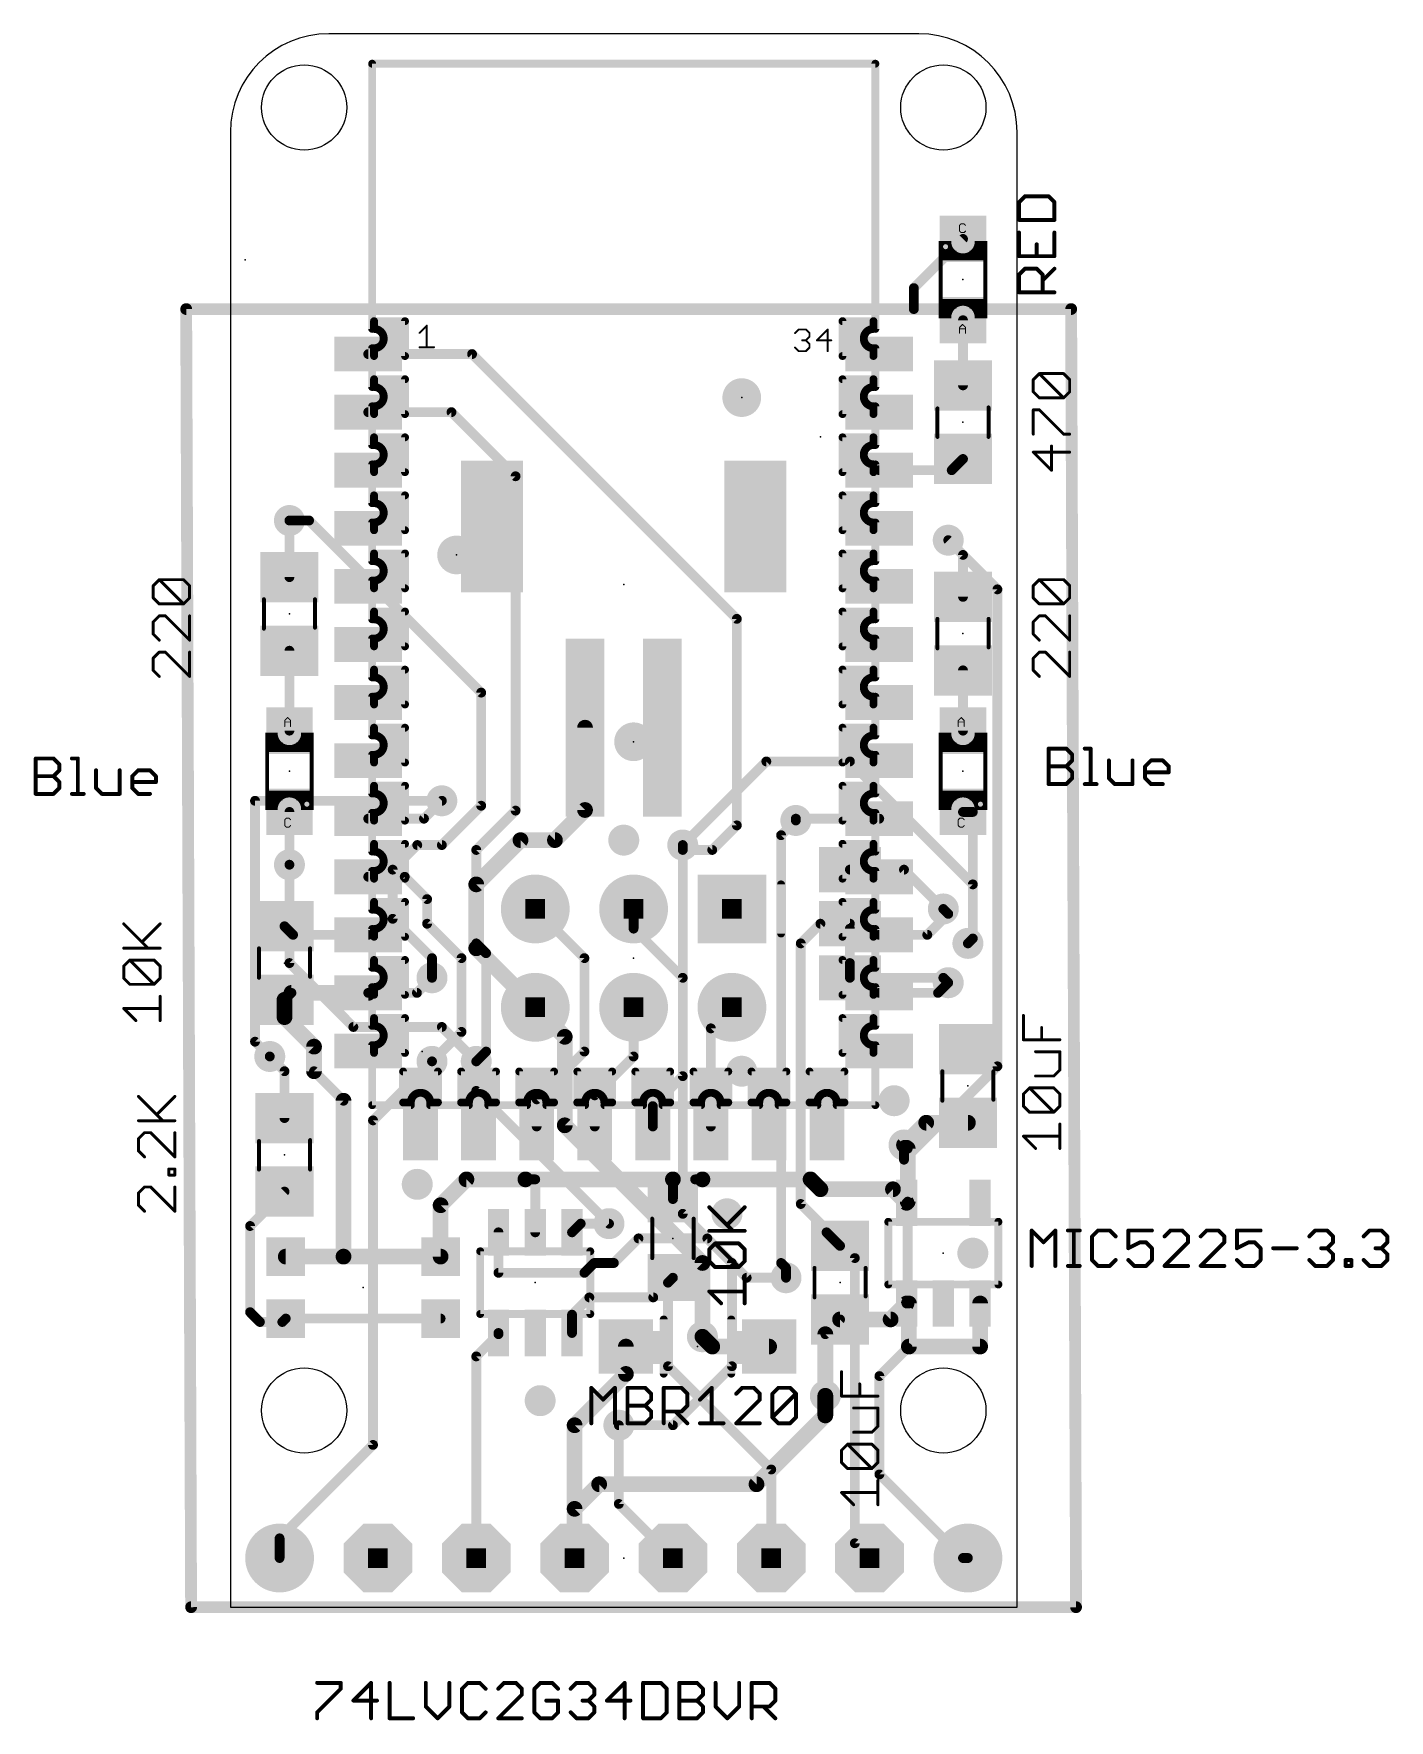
# Model space of a CAD drawing. Extents: x -5.1 to 29.9, y -2.9 to 40.6.
import ezdxf

# ---------------------------------------------------------------- set-up
doc = ezdxf.new("R2010")
doc.units = 0
for name, color, linetype in [('1', 12, 'CONTINUOUS'), ('16', 132, 'CONTINUOUS'), ('17', 110, 'CONTINUOUS'), ('18', 110, 'CONTINUOUS'), ('20', 53, 'CONTINUOUS'), ('23', 40, 'CONTINUOUS'), ('24', 6, 'CONTINUOUS'), ('27', 253, 'CONTINUOUS'), ('51', 253, 'CONTINUOUS')]:
    doc.layers.add(name, color=color, linetype=linetype)

# ---------------------------------------------------------------- blocks, each defined once
blk = doc.blocks.new('RECT')
blk.add_solid([(-0.5, -0.5), (0.5, -0.5), (-0.5, 0.5), (0.5, 0.5)])
blk = doc.blocks.new('PIE')
at = {"const_width": 0.5}
blk.add_lwpolyline([(0, -0.25, 1), (0, 0.25, 1), (0, -0.25)], format="xyb", dxfattribs=at)
blk = doc.blocks.new('ROUNDP')
at = {"const_width": 0.5}
blk.add_lwpolyline([(0, -0.25, 1), (0, 0.25, 1), (0, -0.25)], format="xyb", dxfattribs=at)
blk = doc.blocks.new('OCTAGONP')
at = {"const_width": 0.5}
blk.add_lwpolyline([(-0.25, -0.1036), (-0.25, 0.1036), (-0.1036, 0.25), (0.1036, 0.25), (0.25, 0.1036), (0.25, -0.1036), (0.1036, -0.25), (-0.1036, -0.25), (-0.25, -0.1036), (-0.25, 0.1036)], dxfattribs=at)
blk = doc.blocks.new('SQUAREP')
blk.add_solid([(-0.5, -0.5), (0.5, -0.5), (-0.5, 0.5), (0.5, 0.5)])
blk = doc.blocks.new('ROUNDV')
at = {"const_width": 0.5}
blk.add_lwpolyline([(0, -0.25, 1), (0, 0.25, 1), (0, -0.25)], format="xyb", dxfattribs=at)

msp = doc.modelspace()

# ---------------------------------------------------------------- linework, layer by layer
at = {"layer": '1'}
for points, const_width in [([(18.923, 35.34), (17.653, 34.07)], 0.254), ([(17.653, 34.07), (17.653, 33.528)], 0.254), ([(-1.143, 33.528), (-1.016, 0)], 0.3048), ([(21.717, 33.528), (-1.143, 33.528)], 0.3048), ([(21.844, 0), (21.717, 33.528)], 0.3048), ([(18.923, 31.557), (18.923, 33.24)], 0.254), ([(3.56, 32.366), (6.242, 32.366)], 0.254), ([(6.242, 32.366), (13.081, 25.527)], 0.254), ([(3.56, 30.866), (5.71, 30.866)], 0.254), ([(5.71, 30.866), (7.366, 29.21)], 0.254), ([(18.632, 29.366), (18.923, 29.657)], 0.254), ([(7.366, 29.21), (7.366, 20.574)], 0.254), ([(16.76, 29.366), (18.632, 29.366)], 0.254), ([(1.524, 26.604), (1.524, 28.067)], 0.254), ([(18.923, 27.178), (18.542, 27.559)], 0.254), ([(18.923, 26.096), (18.923, 27.178)], 0.254), ([(13.081, 25.527), (13.081, 20.193)], 0.254), ([(1.524, 24.704), (1.524, 22.64)], 0.254), ([(18.923, 22.64), (18.923, 24.196)], 0.254), ([(5.461, 20.828), (4.999, 20.366)], 0.254), ([(1.524, 20.54), (1.524, 19.177)], 0.254), ([(4.999, 20.366), (3.56, 20.366)], 0.254), ([(7.366, 20.574), (6.35, 19.558)], 0.254), ([(14.605, 20.32), (14.605, 20.366)], 0.254), ([(14.605, 20.366), (16.76, 20.366)], 0.254), ([(18.923, 20.54), (19.177, 20.54)], 0.254), ([(19.177, 20.54), (19.177, 17.272)], 0.254), ([(13.081, 20.193), (12.446, 19.558)], 0.254), ([(6.35, 19.558), (6.35, 17.145)], 0.254), ([(11.684, 19.558), (11.684, 19.685)], 0.254), ([(12.446, 19.558), (11.684, 19.558)], 0.254), ([(3.56, 18.866), (4.502, 18.866)], 0.254), ([(4.502, 18.866), (5.08, 18.288)], 0.254), ([(5.08, 18.288), (5.08, 17.653)], 0.254), ([(9.144, 16.764), (7.874, 18.034)], 0.254), ([(10.414, 18.034), (10.414, 17.526)], 0.254), ([(18.001, 17.366), (18.542, 17.907)], 0.254), ([(18.542, 17.907), (18.415, 18.034)], 0.254), ([(1.397, 17.587), (1.618, 17.366)], 0.254), ([(1.618, 17.366), (3.56, 17.366)], 0.254), ([(5.08, 17.653), (5.969, 16.764)], 0.254), ([(10.414, 17.526), (11.684, 16.256)], 0.254), ([(16.76, 17.366), (18.001, 17.366)], 0.254), ([(6.35, 17.145), (6.604, 16.891)], 0.254), ([(6.604, 16.891), (6.604, 14.351)], 0.254), ([(19.177, 17.272), (19.05, 17.145)], 0.254), ([(5.969, 16.764), (5.969, 14.859)], 0.254), ([(9.144, 14.351), (9.144, 16.764)], 0.254), ([(4.817, 15.866), (5.207, 16.256)], 0.254), ([(11.684, 16.256), (11.684, 13.716)], 0.254), ([(18.279, 15.866), (18.542, 16.129)], 0.254), ([(1.397, 15.24), (1.397, 15.687)], 0.4064), ([(1.397, 15.687), (1.576, 15.866)], 0.254), ([(1.397, 15.367), (1.397, 15.687)], 0.254), ([(1.576, 15.866), (3.56, 15.866)], 0.4064), ([(3.56, 15.866), (4.817, 15.866)], 0.254), ([(16.76, 15.866), (18.279, 15.866)], 0.254), ([(2.159, 14.478), (1.397, 15.24)], 0.4064), ([(10.414, 14.224), (10.414, 15.494)], 0.254), ([(12.41, 14.95), (12.954, 15.494)], 0.254), ([(5.969, 14.859), (5.207, 14.097)], 0.254), ([(12.41, 12.416), (12.41, 14.95)], 0.254), ([(2.159, 14.478), (2.159, 13.843)], 0.4064), ([(6.604, 14.351), (6.35, 14.097)], 0.254), ([(7.91, 13.117), (9.144, 14.351)], 0.254), ([(1.016, 14.224), (1.397, 13.843)], 0.254), ([(1.397, 13.843), (1.397, 12.634)], 0.254), ([(2.159, 13.843), (2.921, 13.081)], 0.254), ([(9.41, 13.22), (10.414, 14.224)], 0.254), ([(11.684, 13.716), (10.91, 12.942)], 0.254), ([(2.921, 13.081), (2.921, 9.055)], 0.4064), ([(7.91, 13.117), (7.91, 12.416)], 0.254), ([(9.41, 12.416), (9.41, 13.22)], 0.254), ([(10.91, 12.942), (10.91, 12.416)], 0.254), ([(17.399, 11.938), (17.973, 12.512)], 0.4064), ([(17.973, 12.512), (19.05, 12.512)], 0.4064), ([(17.4951, 11.8419), (17.399, 11.938)], 0.254), ([(17.4951, 10.4742), (17.4951, 11.8419)], 0.4064), ([(5.429, 10.382), (6.096, 11.049)], 0.4064), ([(6.096, 11.049), (7.62, 11.049)], 0.4064), ([(7.62, 11.049), (11.43, 11.049)], 0.4064), ([(7.874, 11.049), (7.62, 11.049)], 0.254), ([(7.874, 9.682), (7.874, 11.049)], 0.254), ([(11.43, 11.049), (12.192, 11.049)], 0.4064), ([(11.43, 10.541), (11.43, 11.049)], 0.254), ([(12.004, 11.049), (12.192, 11.049)], 0.254), ([(12.192, 11.049), (14.986, 11.049)], 0.4064), ([(14.986, 11.049), (15.24, 10.795)], 0.4064), ([(15.24, 10.795), (17.1141, 10.795)], 0.4064), ([(17.1141, 10.795), (17.465, 10.4441)], 0.4064), ([(1.397, 10.734), (0.508, 9.845)], 0.254), ([(5.429, 9.055), (5.429, 10.382)], 0.4064), ([(17.4951, 10.4742), (17.465, 10.4441)], 0.254), ([(9.048, 9.906), (8.824, 9.682)], 0.254), ([(9.779, 9.906), (9.048, 9.906)], 0.254), ([(0.508, 9.845), (0.508, 7.62)], 0.254), ([(6.924, 9.682), (6.924, 8.636)], 0.254), ([(9.906, 8.89), (10.541, 9.525)], 0.254), ([(10.541, 9.525), (12.319, 9.525)], 0.254), ([(12.319, 9.525), (13.335, 8.509)], 0.254), ([(15.398, 9.682), (15.748, 9.332)], 0.254), ([(1.429, 9.055), (2.921, 9.055)], 0.4064), ([(2.921, 9.055), (5.429, 9.055)], 0.4064), ([(6.924, 8.636), (9.144, 8.636)], 0.254), ([(9.144, 8.636), (9.398, 8.89)], 0.254), ([(9.398, 8.89), (9.906, 8.89)], 0.254), ([(10.922, 8.001), (11.43, 8.509)], 0.254), ([(11.303, 8.382), (11.43, 8.509)], 0.254), ([(11.303, 6.223), (11.303, 8.382)], 0.254), ([(13.335, 8.509), (14.351, 8.509)], 0.254), ([(8.824, 7.554), (9.271, 8.001)], 0.254), ([(9.271, 8.001), (10.922, 8.001)], 0.254), ([(17.465, 7.8439), (17.0531, 7.432)], 0.4064), ([(17.526, 6.731), (17.526, 7.8439)], 0.4064), ([(17.526, 7.8439), (17.465, 7.8439)], 0.254), ([(19.365, 7.8439), (19.365, 6.731)], 0.4064), ([(0.508, 7.62), (0.762, 7.366)], 0.254), ([(0.762, 7.366), (1.34, 7.366)], 0.254), ([(1.34, 7.366), (1.429, 7.455)], 0.254), ([(1.429, 7.455), (5.429, 7.455)], 0.254), ([(8.824, 7.082), (8.824, 7.554)], 0.254), ([(15.748, 7.432), (15.367, 7.051)], 0.254), ([(17.0531, 7.432), (15.748, 7.432)], 0.4064), ([(6.35, 6.477), (6.924, 7.051)], 0.254), ([(6.924, 7.051), (6.924, 7.082)], 0.254), ([(12.192, 6.985), (12.446, 6.731)], 0.4064), ([(15.367, 7.051), (15.367, 5.461)], 0.4064), ([(6.35, 6.477), (6.35, 1.27)], 0.254), ([(10.215, 6.731), (10.215, 6.024)], 0.4064), ([(12.446, 6.731), (13.915, 6.731)], 0.4064), ([(19.365, 6.731), (17.526, 6.731)], 0.4064), ([(10.215, 6.024), (8.89, 4.699)], 0.4064), ([(13.97, 3.556), (11.303, 6.223)], 0.254), ([(8.89, 4.699), (8.89, 1.27)], 0.4064), ([(10.033, 4.699), (10.033, 2.667)], 0.254), ([(13.97, 3.556), (13.97, 1.27)], 0.254), ([(10.033, 2.667), (11.43, 1.27)], 0.254), ([(-1.016, 0), (21.844, 0)], 0.3048)]:
    msp.add_lwpolyline(points, dxfattribs=dict(at, const_width=const_width))
for points, const_width in [([(18.9679, 35.2951, 1), (18.8781, 35.3849)], 0.127), ([(17.7165, 34.07, 1), (17.5895, 34.07)], 0.127), ([(17.6081, 34.1149, 1), (17.6979, 34.0251)], 0.127), ([(-1.0668, 33.5283, 1), (-1.2192, 33.5277)], 0.1524), ([(-1.143, 33.6042, 1), (-1.143, 33.4518)], 0.1524), ([(17.5895, 33.528, 1), (17.7165, 33.528)], 0.127), ([(21.7932, 33.5283, 1), (21.6408, 33.5277)], 0.1524), ([(21.717, 33.4518, 1), (21.717, 33.6042)], 0.1524), ([(18.9865, 33.24, 1), (18.8595, 33.24)], 0.127), ([(3.56, 32.4295, 1), (3.56, 32.3025)], 0.127), ([(6.2869, 32.4109, 1), (6.1971, 32.3211)], 0.127), ([(6.242, 32.3025, 1), (6.242, 32.4295)], 0.127), ([(18.8595, 31.557, 1), (18.9865, 31.557)], 0.127), ([(3.56, 30.9295, 1), (3.56, 30.8025)], 0.127), ([(5.7549, 30.9109, 1), (5.6651, 30.8211)], 0.127), ([(5.71, 30.8025, 1), (5.71, 30.9295)], 0.127), ([(18.9679, 29.6121, 1), (18.8781, 29.7019)], 0.127), ([(7.4295, 29.21, 1), (7.3025, 29.21)], 0.127), ([(7.3211, 29.1651, 1), (7.4109, 29.2549)], 0.127), ([(16.76, 29.4295, 1), (16.76, 29.3025)], 0.127), ([(18.5871, 29.4109, 1), (18.6769, 29.3211)], 0.127), ([(18.632, 29.3025, 1), (18.632, 29.4295)], 0.127), ([(1.5875, 28.067, 1), (1.4605, 28.067)], 0.127), ([(18.5869, 27.6039, 1), (18.4971, 27.5141)], 0.127), ([(18.9865, 27.178, 1), (18.8595, 27.178)], 0.127), ([(18.8781, 27.1331, 1), (18.9679, 27.2229)], 0.127), ([(1.4605, 26.604, 1), (1.5875, 26.604)], 0.127), ([(18.8595, 26.096, 1), (18.9865, 26.096)], 0.127), ([(13.1445, 25.527, 1), (13.0175, 25.527)], 0.127), ([(13.0361, 25.4821, 1), (13.1259, 25.5719)], 0.127), ([(1.5875, 24.704, 1), (1.4605, 24.704)], 0.127), ([(18.9865, 24.196, 1), (18.8595, 24.196)], 0.127), ([(1.4605, 22.64, 1), (1.5875, 22.64)], 0.127), ([(18.8595, 22.64, 1), (18.9865, 22.64)], 0.127), ([(5.5059, 20.7831, 1), (5.4161, 20.8729)], 0.127), ([(1.5875, 20.54, 1), (1.4605, 20.54)], 0.127), ([(3.56, 20.4295, 1), (3.56, 20.3025)], 0.127), ([(4.9541, 20.4109, 1), (5.0439, 20.3211)], 0.127), ([(4.999, 20.3025, 1), (4.999, 20.4295)], 0.127), ([(7.3025, 20.574, 1), (7.4295, 20.574)], 0.127), ([(7.4109, 20.5291, 1), (7.3211, 20.6189)], 0.127), ([(14.6685, 20.366, 1), (14.5415, 20.366)], 0.127), ([(14.605, 20.4295, 1), (14.605, 20.3025)], 0.127), ([(16.76, 20.3025, 1), (16.76, 20.4295)], 0.127), ([(18.923, 20.6035, 1), (18.923, 20.4765)], 0.127), ([(19.2405, 20.54, 1), (19.1135, 20.54)], 0.127), ([(19.177, 20.4765, 1), (19.177, 20.6035)], 0.127), ([(13.0175, 20.193, 1), (13.1445, 20.193)], 0.127), ([(13.1259, 20.1481, 1), (13.0361, 20.2379)], 0.127), ([(14.5415, 20.32, 1), (14.6685, 20.32)], 0.127), ([(6.4135, 19.558, 1), (6.2865, 19.558)], 0.127), ([(6.3051, 19.6029, 1), (6.3949, 19.5131)], 0.127), ([(11.7475, 19.685, 1), (11.6205, 19.685)], 0.127), ([(11.684, 19.6215, 1), (11.684, 19.4945)], 0.127), ([(11.6205, 19.558, 1), (11.7475, 19.558)], 0.127), ([(12.4011, 19.6029, 1), (12.4909, 19.5131)], 0.127), ([(12.446, 19.4945, 1), (12.446, 19.6215)], 0.127), ([(1.4605, 19.177, 1), (1.5875, 19.177)], 0.127), ([(3.56, 18.9295, 1), (3.56, 18.8025)], 0.127), ([(4.5469, 18.9109, 1), (4.4571, 18.8211)], 0.127), ([(4.502, 18.8025, 1), (4.502, 18.9295)], 0.127), ([(5.1435, 18.288, 1), (5.0165, 18.288)], 0.127), ([(5.0351, 18.2431, 1), (5.1249, 18.3329)], 0.127), ([(7.9189, 18.0789, 1), (7.8291, 17.9891)], 0.127), ([(10.4775, 18.034, 1), (10.3505, 18.034)], 0.127), ([(18.4599, 18.0789, 1), (18.3701, 17.9891)], 0.127), ([(18.5869, 17.8621, 1), (18.4971, 17.9519)], 0.127), ([(18.4971, 17.8621, 1), (18.5869, 17.9519)], 0.127), ([(1.4419, 17.6319, 1), (1.3521, 17.5421)], 0.127), ([(1.618, 17.4295, 1), (1.618, 17.3025)], 0.127), ([(1.5731, 17.3211, 1), (1.6629, 17.4109)], 0.127), ([(3.56, 17.3025, 1), (3.56, 17.4295)], 0.127), ([(5.1249, 17.6979, 1), (5.0351, 17.6081)], 0.127), ([(5.0165, 17.653, 1), (5.1435, 17.653)], 0.127), ([(10.4589, 17.5709, 1), (10.3691, 17.4811)], 0.127), ([(10.3505, 17.526, 1), (10.4775, 17.526)], 0.127), ([(16.76, 17.4295, 1), (16.76, 17.3025)], 0.127), ([(17.9561, 17.4109, 1), (18.0459, 17.3211)], 0.127), ([(18.001, 17.3025, 1), (18.001, 17.4295)], 0.127), ([(6.3949, 17.1899, 1), (6.3051, 17.1001)], 0.127), ([(6.2865, 17.145, 1), (6.4135, 17.145)], 0.127), ([(6.6675, 16.891, 1), (6.5405, 16.891)], 0.127), ([(6.5591, 16.8461, 1), (6.6489, 16.9359)], 0.127), ([(19.0051, 17.1899, 1), (19.0949, 17.1001)], 0.127), ([(19.1135, 17.272, 1), (19.2405, 17.272)], 0.127), ([(19.2219, 17.2271, 1), (19.1321, 17.3169)], 0.127), ([(6.0325, 16.764, 1), (5.9055, 16.764)], 0.127), ([(5.9241, 16.7191, 1), (6.0139, 16.8089)], 0.127), ([(9.2075, 16.764, 1), (9.0805, 16.764)], 0.127), ([(9.0991, 16.7191, 1), (9.1889, 16.8089)], 0.127), ([(5.2519, 16.2111, 1), (5.1621, 16.3009)], 0.127), ([(11.7475, 16.256, 1), (11.6205, 16.256)], 0.127), ([(11.6391, 16.2111, 1), (11.7289, 16.3009)], 0.127), ([(18.5869, 16.0841, 1), (18.4971, 16.1739)], 0.127), ([(1.4986, 15.687, 1), (1.2954, 15.687)], 0.2032), ([(1.4605, 15.687, 1), (1.3335, 15.687)], 0.127), ([(1.3521, 15.7319, 1), (1.4419, 15.6421)], 0.127), ([(1.576, 15.9676, 1), (1.576, 15.7644)], 0.2032), ([(1.6209, 15.8211, 1), (1.5311, 15.9109)], 0.127), ([(3.56, 15.9295, 1), (3.56, 15.8025)], 0.127), ([(3.56, 15.7644, 1), (3.56, 15.9676)], 0.2032), ([(4.7721, 15.9109, 1), (4.8619, 15.8211)], 0.127), ([(4.817, 15.8025, 1), (4.817, 15.9295)], 0.127), ([(16.76, 15.9295, 1), (16.76, 15.8025)], 0.127), ([(18.2341, 15.9109, 1), (18.3239, 15.8211)], 0.127), ([(18.279, 15.8025, 1), (18.279, 15.9295)], 0.127), ([(1.2954, 15.24, 1), (1.4986, 15.24)], 0.2032), ([(1.4688, 15.3118, 1), (1.3252, 15.1682)], 0.2032), ([(1.3335, 15.367, 1), (1.4605, 15.367)], 0.127), ([(10.4775, 15.494, 1), (10.3505, 15.494)], 0.127), ([(12.9989, 15.4491, 1), (12.9091, 15.5389)], 0.127), ([(5.9055, 14.859, 1), (6.0325, 14.859)], 0.127), ([(6.0139, 14.8141, 1), (5.9241, 14.9039)], 0.127), ([(12.4735, 14.95, 1), (12.3465, 14.95)], 0.127), ([(12.3651, 14.9949, 1), (12.4549, 14.9051)], 0.127), ([(2.2606, 14.478, 1), (2.0574, 14.478)], 0.2032), ([(2.0872, 14.4062, 1), (2.2308, 14.5498)], 0.2032), ([(6.5405, 14.351, 1), (6.6675, 14.351)], 0.127), ([(6.6489, 14.3061, 1), (6.5591, 14.3959)], 0.127), ([(9.0805, 14.351, 1), (9.2075, 14.351)], 0.127), ([(9.1889, 14.3061, 1), (9.0991, 14.3959)], 0.127), ([(1.0609, 14.2689, 1), (0.9711, 14.1791)], 0.127), ([(1.4605, 13.843, 1), (1.3335, 13.843)], 0.127), ([(1.3521, 13.7981, 1), (1.4419, 13.8879)], 0.127), ([(2.0574, 13.843, 1), (2.2606, 13.843)], 0.2032), ([(2.2039, 13.8879, 1), (2.1141, 13.7981)], 0.127), ([(5.1621, 14.1419, 1), (5.2519, 14.0521)], 0.127), ([(6.3051, 14.1419, 1), (6.3949, 14.0521)], 0.127), ([(10.3505, 14.224, 1), (10.4775, 14.224)], 0.127), ([(10.4589, 14.1791, 1), (10.3691, 14.2689)], 0.127), ([(11.6205, 13.716, 1), (11.7475, 13.716)], 0.127), ([(11.7289, 13.6711, 1), (11.6391, 13.7609)], 0.127), ([(3.0226, 13.081, 1), (2.8194, 13.081)], 0.2032), ([(2.8761, 13.0361, 1), (2.9659, 13.1259)], 0.127), ([(7.9735, 13.117, 1), (7.8465, 13.117)], 0.127), ([(7.8651, 13.1619, 1), (7.9549, 13.0721)], 0.127), ([(9.4735, 13.22, 1), (9.3465, 13.22)], 0.127), ([(9.3651, 13.2649, 1), (9.4549, 13.1751)], 0.127), ([(10.9735, 12.942, 1), (10.8465, 12.942)], 0.127), ([(1.3335, 12.634, 1), (1.4605, 12.634)], 0.127), ([(10.8651, 12.9869, 1), (10.9549, 12.8971)], 0.127), ([(17.973, 12.6136, 1), (17.973, 12.4104)], 0.2032), ([(18.0448, 12.4402, 1), (17.9012, 12.5838)], 0.2032), ([(19.05, 12.4104, 1), (19.05, 12.6136)], 0.2032), ([(7.8465, 12.416, 1), (7.9735, 12.416)], 0.127), ([(9.3465, 12.416, 1), (9.4735, 12.416)], 0.127), ([(10.8465, 12.416, 1), (10.9735, 12.416)], 0.127), ([(12.3465, 12.416, 1), (12.4735, 12.416)], 0.127), ([(17.3272, 12.0098, 1), (17.4708, 11.8662)], 0.2032), ([(17.4439, 11.9829, 1), (17.3541, 11.8931)], 0.127), ([(17.5967, 11.8419, 1), (17.3935, 11.8419)], 0.2032), ([(17.4502, 11.797, 1), (17.54, 11.8868)], 0.127), ([(6.096, 11.1506, 1), (6.096, 10.9474)], 0.2032), ([(6.1678, 10.9772, 1), (6.0242, 11.1208)], 0.2032), ([(7.62, 11.1506, 1), (7.62, 10.9474)], 0.2032), ([(7.62, 11.1125, 1), (7.62, 10.9855)], 0.127), ([(7.62, 10.9474, 1), (7.62, 11.1506)], 0.2032), ([(7.9375, 11.049, 1), (7.8105, 11.049)], 0.127), ([(7.874, 10.9855, 1), (7.874, 11.1125)], 0.127), ([(11.43, 11.1506, 1), (11.43, 10.9474)], 0.2032), ([(11.4935, 11.049, 1), (11.3665, 11.049)], 0.127), ([(11.43, 10.9474, 1), (11.43, 11.1506)], 0.2032), ([(12.004, 11.1125, 1), (12.004, 10.9855)], 0.127), ([(12.192, 11.1506, 1), (12.192, 10.9474)], 0.2032), ([(12.192, 10.9474, 1), (12.192, 11.1506)], 0.2032), ([(12.192, 10.9855, 1), (12.192, 11.1125)], 0.127), ([(15.0578, 11.1208, 1), (14.9142, 10.9772)], 0.2032), ([(14.986, 10.9474, 1), (14.986, 11.1506)], 0.2032), ([(15.24, 10.8966, 1), (15.24, 10.6934)], 0.2032), ([(15.1682, 10.7232, 1), (15.3118, 10.8668)], 0.2032), ([(17.1859, 10.8668, 1), (17.0423, 10.7232)], 0.2032), ([(17.1141, 10.6934, 1), (17.1141, 10.8966)], 0.2032), ([(1.4419, 10.6891, 1), (1.3521, 10.7789)], 0.127), ([(5.5306, 10.382, 1), (5.3274, 10.382)], 0.2032), ([(5.3572, 10.4538, 1), (5.5008, 10.3102)], 0.2032), ([(11.3665, 10.541, 1), (11.4935, 10.541)], 0.127), ([(17.3932, 10.3723, 1), (17.5368, 10.5159)], 0.2032), ([(17.3935, 10.4742, 1), (17.5967, 10.4742)], 0.2032), ([(17.4201, 10.489, 1), (17.5099, 10.3992)], 0.127), ([(17.54, 10.4293, 1), (17.4502, 10.5191)], 0.127), ([(9.048, 9.9695, 1), (9.048, 9.8425)], 0.127), ([(9.0929, 9.8611, 1), (9.0031, 9.9509)], 0.127), ([(9.779, 9.8425, 1), (9.779, 9.9695)], 0.127), ([(0.5715, 9.845, 1), (0.4445, 9.845)], 0.127), ([(0.4631, 9.8899, 1), (0.5529, 9.8001)], 0.127), ([(6.9875, 9.682, 1), (6.8605, 9.682)], 0.127), ([(7.8105, 9.682, 1), (7.9375, 9.682)], 0.127), ([(8.7791, 9.7269, 1), (8.8689, 9.6371)], 0.127), ([(10.541, 9.5885, 1), (10.541, 9.4615)], 0.127), ([(10.5859, 9.4801, 1), (10.4961, 9.5699)], 0.127), ([(12.3639, 9.5699, 1), (12.2741, 9.4801)], 0.127), ([(12.319, 9.4615, 1), (12.319, 9.5885)], 0.127), ([(15.4429, 9.7269, 1), (15.3531, 9.6371)], 0.127), ([(1.429, 9.1566, 1), (1.429, 8.9534)], 0.2032), ([(2.921, 9.1566, 1), (2.921, 8.9534)], 0.2032), ([(2.8194, 9.055, 1), (3.0226, 9.055)], 0.2032), ([(2.921, 8.9534, 1), (2.921, 9.1566)], 0.2032), ([(5.3274, 9.055, 1), (5.5306, 9.055)], 0.2032), ([(5.429, 8.9534, 1), (5.429, 9.1566)], 0.2032), ([(15.7031, 9.2871, 1), (15.7929, 9.3769)], 0.127), ([(6.924, 8.6995, 1), (6.924, 8.5725)], 0.127), ([(9.0991, 8.6809, 1), (9.1889, 8.5911)], 0.127), ([(9.144, 8.5725, 1), (9.144, 8.6995)], 0.127), ([(9.398, 8.9535, 1), (9.398, 8.8265)], 0.127), ([(9.4429, 8.8451, 1), (9.3531, 8.9349)], 0.127), ([(9.8611, 8.9349, 1), (9.9509, 8.8451)], 0.127), ([(9.906, 8.8265, 1), (9.906, 8.9535)], 0.127), ([(6.8605, 8.636, 1), (6.9875, 8.636)], 0.127), ([(11.3665, 8.382, 1), (11.2395, 8.382)], 0.127), ([(11.2581, 8.4269, 1), (11.3479, 8.3371)], 0.127), ([(11.4749, 8.4641, 1), (11.3851, 8.5539)], 0.127), ([(11.4749, 8.4641, 1), (11.3851, 8.5539)], 0.127), ([(13.335, 8.5725, 1), (13.335, 8.4455)], 0.127), ([(13.2901, 8.4641, 1), (13.3799, 8.5539)], 0.127), ([(14.351, 8.4455, 1), (14.351, 8.5725)], 0.127), ([(9.271, 8.0645, 1), (9.271, 7.9375)], 0.127), ([(9.3159, 7.9561, 1), (9.2261, 8.0459)], 0.127), ([(10.8771, 8.0459, 1), (10.9669, 7.9561)], 0.127), ([(10.922, 7.9375, 1), (10.922, 8.0645)], 0.127), ([(17.5368, 7.7721, 1), (17.3932, 7.9157)], 0.2032), ([(17.6276, 7.8439, 1), (17.4244, 7.8439)], 0.2032), ([(17.465, 7.9074, 1), (17.465, 7.7804)], 0.127), ([(17.526, 7.7804, 1), (17.526, 7.9074)], 0.127), ([(19.4666, 7.8439, 1), (19.2634, 7.8439)], 0.2032), ([(0.5529, 7.6649, 1), (0.4631, 7.5751)], 0.127), ([(0.4445, 7.62, 1), (0.5715, 7.62)], 0.127), ([(0.762, 7.4295, 1), (0.762, 7.3025)], 0.127), ([(0.7171, 7.3211, 1), (0.8069, 7.4109)], 0.127), ([(1.2951, 7.4109, 1), (1.3849, 7.3211)], 0.127), ([(1.34, 7.3025, 1), (1.34, 7.4295)], 0.127), ([(1.429, 7.5185, 1), (1.429, 7.3915)], 0.127), ([(1.4739, 7.4101, 1), (1.3841, 7.4999)], 0.127), ([(5.429, 7.3915, 1), (5.429, 7.5185)], 0.127), ([(8.8875, 7.554, 1), (8.7605, 7.554)], 0.127), ([(8.7791, 7.5989, 1), (8.8689, 7.5091)], 0.127), ([(15.748, 7.5336, 1), (15.748, 7.3304)], 0.2032), ([(15.7929, 7.3871, 1), (15.7031, 7.4769)], 0.127), ([(16.9813, 7.5038, 1), (17.1249, 7.3602)], 0.2032), ([(17.0531, 7.3304, 1), (17.0531, 7.5336)], 0.2032), ([(6.9875, 7.082, 1), (6.8605, 7.082)], 0.127), ([(6.8605, 7.051, 1), (6.9875, 7.051)], 0.127), ([(6.9689, 7.0061, 1), (6.8791, 7.0959)], 0.127), ([(8.7605, 7.082, 1), (8.8875, 7.082)], 0.127), ([(12.2638, 7.0568, 1), (12.1202, 6.9132)], 0.2032), ([(15.4686, 7.051, 1), (15.2654, 7.051)], 0.2032), ([(15.3221, 7.0959, 1), (15.4119, 7.0061)], 0.127), ([(6.4135, 6.477, 1), (6.2865, 6.477)], 0.127), ([(6.3051, 6.5219, 1), (6.3949, 6.4321)], 0.127), ([(10.3166, 6.731, 1), (10.1134, 6.731)], 0.2032), ([(12.446, 6.8326, 1), (12.446, 6.6294)], 0.2032), ([(12.3742, 6.6592, 1), (12.5178, 6.8028)], 0.2032), ([(13.915, 6.6294, 1), (13.915, 6.8326)], 0.2032), ([(17.526, 6.8326, 1), (17.526, 6.6294)], 0.2032), ([(17.4244, 6.731, 1), (17.6276, 6.731)], 0.2032), ([(19.2634, 6.731, 1), (19.4666, 6.731)], 0.2032), ([(19.365, 6.6294, 1), (19.365, 6.8326)], 0.2032), ([(10.1134, 6.024, 1), (10.3166, 6.024)], 0.2032), ([(10.2868, 5.9522, 1), (10.1432, 6.0958)], 0.2032), ([(11.3479, 6.2679, 1), (11.2581, 6.1781)], 0.127), ([(11.2395, 6.223, 1), (11.3665, 6.223)], 0.127), ([(15.2654, 5.461, 1), (15.4686, 5.461)], 0.2032), ([(8.9916, 4.699, 1), (8.7884, 4.699)], 0.2032), ([(8.8182, 4.7708, 1), (8.9618, 4.6272)], 0.2032), ([(10.0965, 4.699, 1), (9.9695, 4.699)], 0.127), ([(14.0335, 3.556, 1), (13.9065, 3.556)], 0.127), ([(13.9251, 3.5111, 1), (14.0149, 3.6009)], 0.127), ([(10.0779, 2.7119, 1), (9.9881, 2.6221)], 0.127), ([(9.9695, 2.667, 1), (10.0965, 2.667)], 0.127), ([(6.2865, 1.27, 1), (6.4135, 1.27)], 0.127), ([(8.7884, 1.27, 1), (8.9916, 1.27)], 0.2032), ([(11.3851, 1.2251, 1), (11.4749, 1.3149)], 0.127), ([(13.9065, 1.27, 1), (14.0335, 1.27)], 0.127), ([(-1.016, 0.0762, 1), (-1.016, -0.0762)], 0.1524), ([(-1.0922, -0.0003, 1), (-0.9398, 0.0003)], 0.1524), ([(21.7678, -0.0003, 1), (21.9202, 0.0003)], 0.1524), ([(21.844, -0.0762, 1), (21.844, 0.0762)], 0.1524)]:
    msp.add_lwpolyline(points, format="xyb", dxfattribs=dict(at, const_width=const_width))
at = {"layer": '16'}
for points, const_width in [([(-1.143, 33.528), (-1.016, 0)], 0.3048), ([(21.717, 33.528), (-1.143, 33.528)], 0.3048), ([(21.844, 0), (21.717, 33.528)], 0.3048), ([(2.032, 28.067), (1.524, 28.067)], 0.254), ([(2.032, 28.067), (6.477, 23.622)], 0.254), ([(19.812, 26.289), (18.542, 27.559)], 0.254), ([(19.812, 13.97), (19.812, 26.289)], 0.254), ([(6.477, 23.622), (6.477, 20.701)], 0.254), ([(9.16, 22.716), (9.16, 20.59)], 0.4064), ([(11.684, 19.685), (13.843, 21.844)], 0.254), ([(13.843, 21.844), (16.002, 21.844)], 0.254), ([(16.002, 21.844), (19.177, 18.669)], 0.254), ([(0.635, 14.605), (0.635, 20.828)], 0.254), ([(0.635, 20.828), (5.461, 20.828)], 0.254), ([(6.477, 20.701), (5.461, 19.685)], 0.254), ([(9.16, 20.59), (8.382, 19.812)], 0.4064), ([(14.224, 19.939), (14.605, 20.32)], 0.254), ([(14.224, 8.89), (14.224, 19.939)], 0.254), ([(4.826, 19.685), (4.191, 19.05)], 0.254), ([(5.461, 19.685), (4.826, 19.685)], 0.254), ([(7.493, 19.812), (6.35, 18.669)], 0.4064), ([(8.382, 19.812), (7.493, 19.812)], 0.4064), ([(11.684, 19.685), (11.684, 10.16)], 0.254), ([(1.524, 16.637), (1.524, 19.177)], 0.254), ([(4.191, 19.05), (4.191, 17.78)], 0.254), ([(16.002, 19.05), (17.399, 19.05)], 0.254), ([(17.399, 19.05), (18.415, 18.034)], 0.254), ([(6.35, 18.669), (6.35, 17.018)], 0.4064), ([(19.177, 18.669), (19.177, 17.272)], 0.254), ([(4.191, 17.78), (5.207, 16.764)], 0.254), ([(15.24, 17.653), (14.732, 17.145)], 0.254), ([(16.002, 17.653), (15.24, 17.653)], 0.254), ([(16.002, 17.526), (16.002, 16.637)], 0.254), ([(6.35, 17.018), (7.874, 15.494)], 0.4064), ([(14.732, 17.145), (14.732, 10.414)], 0.254), ([(19.177, 17.272), (19.05, 17.145)], 0.254), ([(3.175, 14.986), (1.524, 16.637)], 0.254), ([(5.207, 16.764), (5.207, 16.256)], 0.254), ([(16.002, 16.637), (16.002, 16.383)], 0.254), ([(16.002, 16.383), (16.002, 16.256)], 0.254), ([(16.002, 16.256), (18.415, 16.256)], 0.254), ([(18.415, 16.256), (18.542, 16.129)], 0.254), ([(7.874, 15.494), (8.636, 14.732)], 0.4064), ([(5.461, 14.986), (3.175, 14.986)], 0.254), ([(5.461, 14.986), (6.35, 14.097)], 0.254), ([(8.636, 14.732), (8.636, 12.446)], 0.4064), ([(1.016, 14.224), (0.635, 14.605)], 0.254), ([(5.207, 14.097), (3.683, 12.573)], 0.254), ([(6.35, 14.097), (6.35, 13.335)], 0.254), ([(17.399, 11.557), (19.812, 13.97)], 0.254), ([(6.35, 13.335), (9.779, 9.906)], 0.254), ([(3.683, 12.573), (3.683, 4.191)], 0.254), ([(8.636, 12.446), (12.192, 8.89)], 0.4064), ([(17.399, 11.557), (17.399, 11.938)], 0.254), ([(17.4951, 11.938), (17.399, 11.938)], 0.254), ([(17.4951, 6.7001), (17.4951, 11.938)], 0.254), ([(16.129, 9.017), (14.732, 10.414)], 0.254), ([(11.684, 10.16), (12.954, 8.89)], 0.254), ([(12.192, 8.89), (12.192, 6.985)], 0.4064), ([(12.954, 8.89), (12.954, 6.223)], 0.254), ([(14.351, 8.763), (14.224, 8.89)], 0.254), ([(14.351, 8.509), (14.351, 8.763)], 0.254), ([(16.129, 9.017), (16.129, 1.651)], 0.254), ([(16.764, 5.969), (17.4951, 6.7001)], 0.254), ([(12.954, 6.223), (11.43, 4.699)], 0.254), ([(15.367, 4.953), (15.367, 5.461)], 0.4064), ([(16.764, 3.429), (16.764, 5.969)], 0.254), ([(11.43, 4.699), (10.033, 4.699)], 0.254), ([(13.589, 3.175), (15.367, 4.953)], 0.4064), ([(3.683, 4.191), (1.27, 1.778)], 0.254), ([(18.923, 1.27), (16.764, 3.429)], 0.254), ([(9.525, 3.175), (8.89, 2.54)], 0.4064), ([(9.525, 3.175), (13.589, 3.175)], 0.4064), ([(8.89, 2.54), (8.89, 1.27)], 0.4064), ([(1.27, 1.778), (1.27, 1.27)], 0.254), ([(16.129, 1.651), (16.51, 1.27)], 0.254), ([(19.05, 1.27), (18.923, 1.27)], 0.254), ([(-1.016, 0), (21.844, 0)], 0.3048)]:
    msp.add_lwpolyline(points, dxfattribs=dict(at, const_width=const_width))
for points, const_width in [([(-1.0668, 33.5283, 1), (-1.2192, 33.5277)], 0.1524), ([(-1.143, 33.6042, 1), (-1.143, 33.4518)], 0.1524), ([(21.7932, 33.5283, 1), (21.6408, 33.5277)], 0.1524), ([(21.717, 33.4518, 1), (21.717, 33.6042)], 0.1524), ([(1.524, 28.1305, 1), (1.524, 28.0035)], 0.127), ([(2.0769, 28.1119, 1), (1.9871, 28.0221)], 0.127), ([(2.032, 28.0035, 1), (2.032, 28.1305)], 0.127), ([(18.5869, 27.6039, 1), (18.4971, 27.5141)], 0.127), ([(19.8755, 26.289, 1), (19.7485, 26.289)], 0.127), ([(19.7671, 26.2441, 1), (19.8569, 26.3339)], 0.127), ([(6.5405, 23.622, 1), (6.4135, 23.622)], 0.127), ([(6.4321, 23.5771, 1), (6.5219, 23.6669)], 0.127), ([(9.2616, 22.716, 1), (9.0584, 22.716)], 0.2032), ([(13.843, 21.9075, 1), (13.843, 21.7805)], 0.127), ([(13.8879, 21.7991, 1), (13.7981, 21.8889)], 0.127), ([(16.0469, 21.8889, 1), (15.9571, 21.7991)], 0.127), ([(16.002, 21.7805, 1), (16.002, 21.9075)], 0.127), ([(0.6985, 20.828, 1), (0.5715, 20.828)], 0.127), ([(0.635, 20.8915, 1), (0.635, 20.7645)], 0.127), ([(5.461, 20.7645, 1), (5.461, 20.8915)], 0.127), ([(6.4135, 20.701, 1), (6.5405, 20.701)], 0.127), ([(6.5219, 20.6561, 1), (6.4321, 20.7459)], 0.127), ([(9.0584, 20.59, 1), (9.2616, 20.59)], 0.2032), ([(9.2318, 20.5182, 1), (9.0882, 20.6618)], 0.2032), ([(14.2875, 19.939, 1), (14.1605, 19.939)], 0.127), ([(14.1791, 19.9839, 1), (14.2689, 19.8941)], 0.127), ([(14.6499, 20.2751, 1), (14.5601, 20.3649)], 0.127), ([(4.826, 19.7485, 1), (4.826, 19.6215)], 0.127), ([(4.8709, 19.6401, 1), (4.7811, 19.7299)], 0.127), ([(5.4161, 19.7299, 1), (5.5059, 19.6401)], 0.127), ([(5.461, 19.6215, 1), (5.461, 19.7485)], 0.127), ([(7.493, 19.9136, 1), (7.493, 19.7104)], 0.2032), ([(7.5648, 19.7402, 1), (7.4212, 19.8838)], 0.2032), ([(8.3102, 19.8838, 1), (8.4538, 19.7402)], 0.2032), ([(8.382, 19.7104, 1), (8.382, 19.9136)], 0.2032), ([(11.7475, 19.685, 1), (11.6205, 19.685)], 0.127), ([(11.6391, 19.7299, 1), (11.7289, 19.6401)], 0.127), ([(1.5875, 19.177, 1), (1.4605, 19.177)], 0.127), ([(4.2545, 19.05, 1), (4.1275, 19.05)], 0.127), ([(16.002, 19.1135, 1), (16.002, 18.9865)], 0.127), ([(17.4439, 19.0949, 1), (17.3541, 19.0051)], 0.127), ([(17.399, 18.9865, 1), (17.399, 19.1135)], 0.127), ([(4.1461, 19.0949, 1), (4.2359, 19.0051)], 0.127), ([(6.4516, 18.669, 1), (6.2484, 18.669)], 0.2032), ([(6.2782, 18.7408, 1), (6.4218, 18.5972)], 0.2032), ([(19.2405, 18.669, 1), (19.1135, 18.669)], 0.127), ([(19.1321, 18.6241, 1), (19.2219, 18.7139)], 0.127), ([(4.2359, 17.8249, 1), (4.1461, 17.7351)], 0.127), ([(18.3701, 17.9891, 1), (18.4599, 18.0789)], 0.127), ([(4.1275, 17.78, 1), (4.2545, 17.78)], 0.127), ([(15.24, 17.7165, 1), (15.24, 17.5895)], 0.127), ([(15.2849, 17.6081, 1), (15.1951, 17.6979)], 0.127), ([(16.0655, 17.526, 1), (15.9385, 17.526)], 0.127), ([(16.002, 17.5895, 1), (16.002, 17.7165)], 0.127), ([(6.2484, 17.018, 1), (6.4516, 17.018)], 0.2032), ([(6.4218, 17.0898, 1), (6.2782, 16.9462)], 0.2032), ([(14.7955, 17.145, 1), (14.6685, 17.145)], 0.127), ([(14.6871, 17.1899, 1), (14.7769, 17.1001)], 0.127), ([(19.0051, 17.1899, 1), (19.0949, 17.1001)], 0.127), ([(19.1135, 17.272, 1), (19.2405, 17.272)], 0.127), ([(19.2219, 17.2271, 1), (19.1321, 17.3169)], 0.127), ([(1.5689, 16.6819, 1), (1.4791, 16.5921)], 0.127), ([(1.4605, 16.637, 1), (1.5875, 16.637)], 0.127), ([(5.2705, 16.764, 1), (5.1435, 16.764)], 0.127), ([(5.1621, 16.7191, 1), (5.2519, 16.8089)], 0.127), ([(16.0655, 16.637, 1), (15.9385, 16.637)], 0.127), ([(15.9385, 16.637, 1), (16.0655, 16.637)], 0.127), ([(5.1435, 16.256, 1), (5.2705, 16.256)], 0.127), ([(16.0655, 16.383, 1), (15.9385, 16.383)], 0.127), ([(15.9385, 16.383, 1), (16.0655, 16.383)], 0.127), ([(16.002, 16.3195, 1), (16.002, 16.1925)], 0.127), ([(15.9385, 16.256, 1), (16.0655, 16.256)], 0.127), ([(18.4599, 16.3009, 1), (18.3701, 16.2111)], 0.127), ([(18.415, 16.1925, 1), (18.415, 16.3195)], 0.127), ([(18.4971, 16.0841, 1), (18.5869, 16.1739)], 0.127), ([(7.9458, 15.5658, 1), (7.8022, 15.4222)], 0.2032), ([(7.8022, 15.4222, 1), (7.9458, 15.5658)], 0.2032), ([(3.175, 15.0495, 1), (3.175, 14.9225)], 0.127), ([(3.1301, 14.9411, 1), (3.2199, 15.0309)], 0.127), ([(5.5059, 15.0309, 1), (5.4161, 14.9411)], 0.127), ([(5.461, 14.9225, 1), (5.461, 15.0495)], 0.127), ([(8.7376, 14.732, 1), (8.5344, 14.732)], 0.2032), ([(8.5642, 14.6602, 1), (8.7078, 14.8038)], 0.2032), ([(0.6799, 14.6499, 1), (0.5901, 14.5601)], 0.127), ([(0.5715, 14.605, 1), (0.6985, 14.605)], 0.127), ([(0.9711, 14.1791, 1), (1.0609, 14.2689)], 0.127), ([(5.2519, 14.0521, 1), (5.1621, 14.1419)], 0.127), ([(6.4135, 14.097, 1), (6.2865, 14.097)], 0.127), ([(6.3051, 14.0521, 1), (6.3949, 14.1419)], 0.127), ([(19.7485, 13.97, 1), (19.8755, 13.97)], 0.127), ([(19.8569, 13.9251, 1), (19.7671, 14.0149)], 0.127), ([(6.3949, 13.3799, 1), (6.3051, 13.2901)], 0.127), ([(6.2865, 13.335, 1), (6.4135, 13.335)], 0.127), ([(3.7465, 12.573, 1), (3.6195, 12.573)], 0.127), ([(3.6381, 12.6179, 1), (3.7279, 12.5281)], 0.127), ([(8.7078, 12.5178, 1), (8.5642, 12.3742)], 0.2032), ([(8.5344, 12.446, 1), (8.7376, 12.446)], 0.2032), ([(17.4625, 11.938, 1), (17.3355, 11.938)], 0.127), ([(17.399, 12.0015, 1), (17.399, 11.8745)], 0.127), ([(17.5586, 11.938, 1), (17.4316, 11.938)], 0.127), ([(17.4951, 11.8745, 1), (17.4951, 12.0015)], 0.127), ([(17.3541, 11.6019, 1), (17.4439, 11.5121)], 0.127), ([(17.3355, 11.557, 1), (17.4625, 11.557)], 0.127), ([(14.7769, 10.4589, 1), (14.6871, 10.3691)], 0.127), ([(14.6685, 10.414, 1), (14.7955, 10.414)], 0.127), ([(11.7289, 10.2049, 1), (11.6391, 10.1151)], 0.127), ([(11.6205, 10.16, 1), (11.7475, 10.16)], 0.127), ([(9.7341, 9.8611, 1), (9.8239, 9.9509)], 0.127), ([(12.2936, 8.89, 1), (12.0904, 8.89)], 0.2032), ([(12.1202, 8.8182, 1), (12.2638, 8.9618)], 0.2032), ([(13.0175, 8.89, 1), (12.8905, 8.89)], 0.127), ([(12.9091, 8.8451, 1), (12.9989, 8.9349)], 0.127), ([(14.2689, 8.9349, 1), (14.1791, 8.8451)], 0.127), ([(14.1605, 8.89, 1), (14.2875, 8.89)], 0.127), ([(14.4145, 8.763, 1), (14.2875, 8.763)], 0.127), ([(14.3061, 8.7181, 1), (14.3959, 8.8079)], 0.127), ([(16.1925, 9.017, 1), (16.0655, 9.017)], 0.127), ([(16.0841, 8.9721, 1), (16.1739, 9.0619)], 0.127), ([(14.2875, 8.509, 1), (14.4145, 8.509)], 0.127), ([(12.0904, 6.985, 1), (12.2936, 6.985)], 0.2032), ([(17.4316, 6.7001, 1), (17.5586, 6.7001)], 0.127), ([(17.54, 6.6552, 1), (17.4502, 6.745)], 0.127), ([(12.8905, 6.223, 1), (13.0175, 6.223)], 0.127), ([(12.9989, 6.1781, 1), (12.9091, 6.2679)], 0.127), ([(15.4686, 5.461, 1), (15.2654, 5.461)], 0.2032), ([(16.8275, 5.969, 1), (16.7005, 5.969)], 0.127), ([(16.7191, 6.0139, 1), (16.8089, 5.9241)], 0.127), ([(10.033, 4.7625, 1), (10.033, 4.6355)], 0.127), ([(11.3851, 4.7439, 1), (11.4749, 4.6541)], 0.127), ([(11.43, 4.6355, 1), (11.43, 4.7625)], 0.127), ([(15.2654, 4.953, 1), (15.4686, 4.953)], 0.2032), ([(15.4388, 4.8812, 1), (15.2952, 5.0248)], 0.2032), ([(3.6195, 4.191, 1), (3.7465, 4.191)], 0.127), ([(3.7279, 4.1461, 1), (3.6381, 4.2359)], 0.127), ([(16.8089, 3.4739, 1), (16.7191, 3.3841)], 0.127), ([(16.7005, 3.429, 1), (16.8275, 3.429)], 0.127), ([(9.525, 3.2766, 1), (9.525, 3.0734)], 0.2032), ([(9.5968, 3.1032, 1), (9.4532, 3.2468)], 0.2032), ([(13.5172, 3.2468, 1), (13.6608, 3.1032)], 0.2032), ([(13.589, 3.0734, 1), (13.589, 3.2766)], 0.2032), ([(8.9916, 2.54, 1), (8.7884, 2.54)], 0.2032), ([(8.8182, 2.6118, 1), (8.9618, 2.4682)], 0.2032), ([(1.3335, 1.778, 1), (1.2065, 1.778)], 0.127), ([(1.2251, 1.8229, 1), (1.3149, 1.7331)], 0.127), ([(16.1739, 1.6959, 1), (16.0841, 1.6061)], 0.127), ([(1.2065, 1.27, 1), (1.3335, 1.27)], 0.127), ([(8.7884, 1.27, 1), (8.9916, 1.27)], 0.2032), ([(16.0655, 1.651, 1), (16.1925, 1.651)], 0.127), ([(16.4651, 1.2251, 1), (16.5549, 1.3149)], 0.127), ([(18.923, 1.3335, 1), (18.923, 1.2065)], 0.127), ([(18.8781, 1.2251, 1), (18.9679, 1.3149)], 0.127), ([(19.05, 1.2065, 1), (19.05, 1.3335)], 0.127), ([(-1.016, 0.0762, 1), (-1.016, -0.0762)], 0.1524), ([(-1.0922, -0.0003, 1), (-0.9398, 0.0003)], 0.1524), ([(21.7678, -0.0003, 1), (21.9202, 0.0003)], 0.1524), ([(21.844, -0.0762, 1), (21.844, 0.0762)], 0.1524)]:
    msp.add_lwpolyline(points, format="xyb", dxfattribs=dict(at, const_width=const_width))
at = {"layer": '20'}
for p, q in [((17.78, 40.64), (2.54, 40.64)), ((0, 38.1), (0, 0)), ((20.32, 0), (20.32, 38.1)), ((0, 0), (20.32, 0))]:
    msp.add_line(p, q, dxfattribs=at)
for centre in [(1.905, 38.735), (18.415, 38.735), (1.905, 5.08), (18.415, 5.08)]:
    msp.add_circle(centre, 1.1, dxfattribs=at)
for centre, start, end in [((2.54, 38.1), 90, 180), ((17.78, 38.1), 0, 90)]:
    msp.add_arc(centre, 2.54, start, end, dxfattribs=at)
at = {"layer": '23'}
for p in [(0.381, 34.798), (18.923, 34.29), (13.208, 31.242), (18.923, 30.607), (5.842, 27.178), (10.16, 26.416), (1.524, 25.654), (18.923, 25.146), (10.414, 22.352), (1.524, 21.59), (18.923, 21.59), (1.397, 16.637), (10.414, 16.764), (19.05, 13.462), (1.397, 11.684), (11.43, 9.525), (18.415, 9.144), (7.874, 8.382), (15.748, 8.382), (3.429, 8.255), (12.065, 6.731), (1.27, 1.27), (10.16, 1.27), (19.05, 1.27)]:
    msp.add_point(p, dxfattribs=at)
at = {"layer": '24'}
for p in [(15.24, 30.226), (10.16, 26.416), (16.002, 17.653), (4.953, 14.351)]:
    msp.add_point(p, dxfattribs=at)
at = {"layer": '27'}
for points, const_width in [([(20.5226, 36.441), (20.37, 36.2884)], 0.1016), ([(20.37, 36.2884), (20.37, 35.8308)], 0.1016), ([(21.1327, 36.441), (20.5226, 36.441)], 0.1016), ([(21.2852, 36.2884), (21.1327, 36.441)], 0.1016), ([(21.2852, 35.8308), (21.2852, 36.2884)], 0.1016), ([(20.37, 35.8308), (21.2852, 35.8308)], 0.1016), ([(20.37, 35.5054), (20.37, 34.8953)], 0.1016), ([(21.2852, 34.8953), (21.2852, 35.5054)], 0.1016), ([(20.37, 34.8953), (21.2852, 34.8953)], 0.1016), ([(20.8276, 34.8953), (20.8276, 35.2004)], 0.1016), ([(20.37, 34.4174), (20.5226, 34.5699)], 0.1016), ([(20.37, 33.9598), (20.37, 34.4174)], 0.1016), ([(20.5226, 34.5699), (20.8276, 34.5699)], 0.1016), ([(20.8276, 34.5699), (20.9801, 34.4174)], 0.1016), ([(20.9801, 34.2649), (21.2852, 34.5699)], 0.1016), ([(20.9801, 34.4174), (20.9801, 33.9598)], 0.1016), ([(21.2852, 33.9598), (20.37, 33.9598)], 0.1016), ([(20.7383, 31.7039), (20.8951, 31.8607)], 0.0762), ([(20.8951, 31.8607), (21.5221, 31.8607)], 0.0762), ([(21.5221, 31.2336), (20.8951, 31.8607)], 0.0762), ([(21.5221, 31.8607), (21.6789, 31.7039)], 0.0762), ([(20.7383, 31.3903), (20.7383, 31.7039)], 0.0762), ([(20.8951, 31.2336), (20.7383, 31.3903)], 0.0762), ([(21.6789, 31.3903), (21.5221, 31.2336)], 0.0762), ([(21.6789, 31.7039), (21.6789, 31.3903)], 0.0762), ([(20.7383, 30.2981), (20.7383, 30.9251)], 0.0762), ([(20.7383, 30.9251), (20.8951, 30.9251)], 0.0762), ([(21.5221, 31.2336), (20.8951, 31.2336)], 0.0762), ([(20.8951, 30.9251), (21.5221, 30.2981)], 0.0762), ([(21.5221, 30.2981), (21.6789, 30.2981)], 0.0762), ([(21.6789, 29.8328), (20.7383, 29.8328)], 0.0762), ([(20.7383, 29.8328), (21.2086, 29.3625)], 0.0762), ([(21.2086, 29.3625), (21.2086, 29.9896)], 0.0762), ([(-1.9947, 26.3824), (-1.8379, 26.5392)], 0.0762), ([(-1.8379, 26.5392), (-1.2109, 26.5392)], 0.0762), ([(-1.2109, 25.9121), (-1.8379, 26.5392)], 0.0762), ([(-1.2109, 26.5392), (-1.0541, 26.3824)], 0.0762), ([(20.7383, 26.3824), (20.8951, 26.5392)], 0.0762), ([(20.8951, 26.5392), (21.5221, 26.5392)], 0.0762), ([(21.5221, 25.9121), (20.8951, 26.5392)], 0.0762), ([(21.5221, 26.5392), (21.6789, 26.3824)], 0.0762), ([(-1.9947, 26.0689), (-1.9947, 26.3824)], 0.0762), ([(-1.0541, 26.3824), (-1.0541, 26.0689)], 0.0762), ([(20.7383, 26.0689), (20.7383, 26.3824)], 0.0762), ([(21.6789, 26.3824), (21.6789, 26.0689)], 0.0762), ([(-1.8379, 25.9121), (-1.9947, 26.0689)], 0.0762), ([(-1.2109, 25.9121), (-1.8379, 25.9121)], 0.0762), ([(-1.0541, 26.0689), (-1.2109, 25.9121)], 0.0762), ([(20.8951, 25.9121), (20.7383, 26.0689)], 0.0762), ([(21.5221, 25.9121), (20.8951, 25.9121)], 0.0762), ([(21.6789, 26.0689), (21.5221, 25.9121)], 0.0762), ([(-1.8379, 25.6037), (-1.9947, 25.4469)], 0.0762), ([(-1.9947, 25.4469), (-1.9947, 25.1334)], 0.0762), ([(-1.6812, 25.6037), (-1.8379, 25.6037)], 0.0762), ([(-1.0541, 24.9766), (-1.6812, 25.6037)], 0.0762), ([(-1.0541, 25.6037), (-1.0541, 24.9766)], 0.0762), ([(20.8951, 25.6037), (20.7383, 25.4469)], 0.0762), ([(20.7383, 25.4469), (20.7383, 25.1334)], 0.0762), ([(21.0518, 25.6037), (20.8951, 25.6037)], 0.0762), ([(21.6789, 24.9766), (21.0518, 25.6037)], 0.0762), ([(21.6789, 25.6037), (21.6789, 24.9766)], 0.0762), ([(-1.9947, 25.1334), (-1.8379, 24.9766)], 0.0762), ([(20.7383, 25.1334), (20.8951, 24.9766)], 0.0762), ([(-1.8379, 24.6682), (-1.9947, 24.5114)], 0.0762), ([(-1.9947, 24.5114), (-1.9947, 24.1979)], 0.0762), ([(-1.6812, 24.6682), (-1.8379, 24.6682)], 0.0762), ([(-1.0541, 24.0411), (-1.6812, 24.6682)], 0.0762), ([(-1.0541, 24.6682), (-1.0541, 24.0411)], 0.0762), ([(20.8951, 24.6682), (20.7383, 24.5114)], 0.0762), ([(20.7383, 24.5114), (20.7383, 24.1979)], 0.0762), ([(21.0518, 24.6682), (20.8951, 24.6682)], 0.0762), ([(21.6789, 24.0411), (21.0518, 24.6682)], 0.0762), ([(21.6789, 24.6682), (21.6789, 24.0411)], 0.0762), ([(-1.9947, 24.1979), (-1.8379, 24.0411)], 0.0762), ([(20.7383, 24.1979), (20.8951, 24.0411)], 0.0762), ([(21.1328, 21.2598), (21.1328, 22.175)], 0.1016), ([(21.1328, 22.175), (21.5904, 22.175)], 0.1016), ([(21.5904, 22.175), (21.7429, 22.0225)], 0.1016), ([(22.0683, 22.175), (22.2208, 22.175)], 0.1016), ([(22.2208, 22.175), (22.2208, 21.2598)], 0.1016), ([(-5.0304, 21.0058), (-5.0304, 21.921)], 0.1016), ([(-5.0304, 21.921), (-4.5728, 21.921)], 0.1016), ([(-4.5728, 21.921), (-4.4203, 21.7685)], 0.1016), ([(-4.4203, 21.7685), (-4.4203, 21.6159)], 0.1016), ([(-4.0949, 21.921), (-3.9424, 21.921)], 0.1016), ([(-3.9424, 21.921), (-3.9424, 21.0058)], 0.1016), ([(21.7429, 21.8699), (21.5904, 21.7174)], 0.1016), ([(21.7429, 22.0225), (21.7429, 21.8699)], 0.1016), ([(22.692, 21.8699), (22.692, 21.4123)], 0.1016), ([(23.3021, 21.2598), (23.3021, 21.8699)], 0.1016), ([(23.6275, 21.7174), (23.78, 21.8699)], 0.1016), ([(23.78, 21.8699), (24.0851, 21.8699)], 0.1016), ([(24.0851, 21.8699), (24.2376, 21.7174)], 0.1016), ([(-5.0304, 21.4634), (-4.5728, 21.4634)], 0.1016), ([(-4.4203, 21.6159), (-4.5728, 21.4634)], 0.1016), ([(-4.5728, 21.4634), (-4.4203, 21.3109)], 0.1016), ([(-4.4203, 21.3109), (-4.4203, 21.1583)], 0.1016), ([(-3.4712, 21.6159), (-3.4712, 21.1583)], 0.1016), ([(-2.8611, 21.0058), (-2.8611, 21.6159)], 0.1016), ([(-2.5357, 21.4634), (-2.3832, 21.6159)], 0.1016), ([(-2.5357, 21.1583), (-2.5357, 21.4634)], 0.1016), ([(-1.9256, 21.3109), (-2.5357, 21.3109)], 0.1016), ([(-2.3832, 21.6159), (-2.0781, 21.6159)], 0.1016), ([(-2.0781, 21.6159), (-1.9256, 21.4634)], 0.1016), ([(-1.9256, 21.4634), (-1.9256, 21.3109)], 0.1016), ([(21.1328, 21.7174), (21.5904, 21.7174)], 0.1016), ([(21.5904, 21.7174), (21.7429, 21.5649)], 0.1016), ([(21.7429, 21.4123), (21.5904, 21.2598)], 0.1016), ([(21.7429, 21.5649), (21.7429, 21.4123)], 0.1016), ([(22.692, 21.4123), (22.8445, 21.2598)], 0.1016), ([(23.6275, 21.4123), (23.6275, 21.7174)], 0.1016), ([(24.2376, 21.5649), (23.6275, 21.5649)], 0.1016), ([(23.78, 21.2598), (23.6275, 21.4123)], 0.1016), ([(24.2376, 21.7174), (24.2376, 21.5649)], 0.1016), ([(-4.5728, 21.0058), (-5.0304, 21.0058)], 0.1016), ([(-4.4203, 21.1583), (-4.5728, 21.0058)], 0.1016), ([(-4.0949, 21.0058), (-3.7899, 21.0058)], 0.1016), ([(-3.4712, 21.1583), (-3.3187, 21.0058)], 0.1016), ([(-3.3187, 21.0058), (-2.8611, 21.0058)], 0.1016), ([(-2.3832, 21.0058), (-2.5357, 21.1583)], 0.1016), ([(-2.0781, 21.0058), (-2.3832, 21.0058)], 0.1016), ([(21.5904, 21.2598), (21.1328, 21.2598)], 0.1016), ([(22.0683, 21.2598), (22.3734, 21.2598)], 0.1016), ([(22.8445, 21.2598), (23.3021, 21.2598)], 0.1016), ([(24.0851, 21.2598), (23.78, 21.2598)], 0.1016), ([(-2.1296, 17.0221), (-2.7567, 17.6492)], 0.0762), ([(-2.2864, 17.1789), (-1.8161, 17.6492)], 0.0762), ([(-2.7567, 17.0221), (-1.8161, 17.0221)], 0.0762), ([(-2.7567, 16.5569), (-2.5999, 16.7137)], 0.0762), ([(-2.7567, 16.2434), (-2.7567, 16.5569)], 0.0762), ([(-2.5999, 16.7137), (-1.9729, 16.7137)], 0.0762), ([(-1.9729, 16.0866), (-2.5999, 16.7137)], 0.0762), ([(-1.9729, 16.7137), (-1.8161, 16.5569)], 0.0762), ([(-1.8161, 16.5569), (-1.8161, 16.2434)], 0.0762), ([(-2.5999, 16.0866), (-2.7567, 16.2434)], 0.0762), ([(-1.9729, 16.0866), (-2.5999, 16.0866)], 0.0762), ([(-1.8161, 16.2434), (-1.9729, 16.0866)], 0.0762), ([(-1.8161, 15.1511), (-1.8161, 15.7782)], 0.0762), ([(-2.4432, 15.1511), (-2.7567, 15.4646)], 0.0762), ([(-2.7567, 15.4646), (-1.8161, 15.4646)], 0.0762), ([(20.4843, 14.6557), (20.4843, 15.2827)], 0.0762), ([(20.9546, 14.6557), (20.9546, 14.9692)], 0.0762), ([(21.4249, 14.6557), (20.4843, 14.6557)], 0.0762), ([(21.4249, 14.3472), (20.7978, 14.3472)], 0.0762), ([(21.4249, 13.8769), (21.4249, 14.3472)], 0.0762), ([(20.7978, 13.7201), (21.2681, 13.7201)], 0.0762), ([(21.2681, 13.7201), (21.4249, 13.8769)], 0.0762), ([(-1.7486, 12.5646), (-2.3757, 13.1917)], 0.0762), ([(-1.9054, 12.7213), (-1.4351, 13.1917)], 0.0762), ([(20.4843, 13.2549), (20.6411, 13.4117)], 0.0762), ([(20.4843, 12.9414), (20.4843, 13.2549)], 0.0762), ([(20.6411, 13.4117), (21.2681, 13.4117)], 0.0762), ([(21.2681, 12.7846), (20.6411, 13.4117)], 0.0762), ([(21.2681, 13.4117), (21.4249, 13.2549)], 0.0762), ([(21.4249, 13.2549), (21.4249, 12.9414)], 0.0762), ([(20.6411, 12.7846), (20.4843, 12.9414)], 0.0762), ([(21.2681, 12.7846), (20.6411, 12.7846)], 0.0762), ([(21.4249, 12.9414), (21.2681, 12.7846)], 0.0762), ([(-2.3757, 12.5646), (-1.4351, 12.5646)], 0.0762), ([(-2.2189, 12.2561), (-2.3757, 12.0994)], 0.0762), ([(-2.0622, 12.2561), (-2.2189, 12.2561)], 0.0762), ([(-1.4351, 11.6291), (-2.0622, 12.2561)], 0.0762), ([(-1.4351, 12.2561), (-1.4351, 11.6291)], 0.0762), ([(20.7978, 11.8491), (20.4843, 12.1626)], 0.0762), ([(20.4843, 12.1626), (21.4249, 12.1626)], 0.0762), ([(21.4249, 11.8491), (21.4249, 12.4762)], 0.0762), ([(-2.3757, 12.0994), (-2.3757, 11.7858)], 0.0762), ([(-2.3757, 11.7858), (-2.2189, 11.6291)], 0.0762), ([(-1.5919, 11.1613), (-1.5919, 11.3181)], 0.0762), ([(-1.5919, 11.3181), (-1.4351, 11.3181)], 0.0762), ([(-1.4351, 11.3181), (-1.4351, 11.1613)], 0.0762), ([(-2.2189, 10.8529), (-2.3757, 10.6961)], 0.0762), ([(-2.0622, 10.8529), (-2.2189, 10.8529)], 0.0762), ([(-1.4351, 10.2258), (-2.0622, 10.8529)], 0.0762), ([(-1.4351, 11.1613), (-1.5919, 11.1613)], 0.0762), ([(-1.4351, 10.8529), (-1.4351, 10.2258)], 0.0762), ([(-2.3757, 10.6961), (-2.3757, 10.3826)], 0.0762), ([(-2.3757, 10.3826), (-2.2189, 10.2258)], 0.0762), ([(12.9791, 9.7198), (12.369, 10.3299)], 0.1016), ([(12.8266, 9.8723), (13.2842, 10.3299)], 0.1016), ([(12.369, 9.7198), (13.2842, 9.7198)], 0.1016), ([(20.6978, 8.8138), (20.6978, 9.729)], 0.1016), ([(20.6978, 9.729), (21.0029, 9.4239)], 0.1016), ([(21.0029, 9.4239), (21.3079, 9.729)], 0.1016), ([(21.3079, 9.729), (21.3079, 8.8138)], 0.1016), ([(21.6333, 9.729), (21.9384, 9.729)], 0.1016), ([(21.7858, 8.8138), (21.7858, 9.729)], 0.1016), ([(22.4095, 9.729), (22.257, 9.5765)], 0.1016), ([(22.257, 9.5765), (22.257, 8.9663)], 0.1016), ([(22.7146, 9.729), (22.4095, 9.729)], 0.1016), ([(22.8671, 9.5765), (22.7146, 9.729)], 0.1016), ([(23.8026, 9.729), (23.1925, 9.729)], 0.1016), ([(23.1925, 9.729), (23.1925, 9.2714)], 0.1016), ([(24.2806, 9.729), (24.128, 9.5765)], 0.1016), ([(24.5856, 9.729), (24.2806, 9.729)], 0.1016), ([(24.7382, 9.5765), (24.5856, 9.729)], 0.1016), ([(24.7382, 9.4239), (24.7382, 9.5765)], 0.1016), ([(25.2161, 9.729), (25.0636, 9.5765)], 0.1016), ([(25.5211, 9.729), (25.2161, 9.729)], 0.1016), ([(25.6737, 9.5765), (25.5211, 9.729)], 0.1016), ([(25.6737, 9.4239), (25.6737, 9.5765)], 0.1016), ([(26.6092, 9.729), (25.9991, 9.729)], 0.1016), ([(25.9991, 9.729), (25.9991, 9.2714)], 0.1016), ([(27.8701, 9.5765), (28.0226, 9.729)], 0.1016), ([(28.0226, 9.729), (28.3277, 9.729)], 0.1016), ([(28.3277, 9.729), (28.4802, 9.5765)], 0.1016), ([(28.4802, 9.5765), (28.4802, 9.4239)], 0.1016), ([(29.2734, 9.5765), (29.4259, 9.729)], 0.1016), ([(29.4259, 9.729), (29.731, 9.729)], 0.1016), ([(29.731, 9.729), (29.8835, 9.5765)], 0.1016), ([(29.8835, 9.5765), (29.8835, 9.4239)], 0.1016), ([(12.369, 9.2419), (12.5216, 9.3944)], 0.1016), ([(12.369, 8.9368), (12.369, 9.2419)], 0.1016), ([(12.5216, 9.3944), (13.1317, 9.3944)], 0.1016), ([(13.1317, 8.7843), (12.5216, 9.3944)], 0.1016), ([(13.1317, 9.3944), (13.2842, 9.2419)], 0.1016), ([(13.2842, 9.2419), (13.2842, 8.9368)], 0.1016), ([(23.1925, 9.2714), (23.4976, 9.4239)], 0.1016), ([(23.4976, 9.4239), (23.6501, 9.4239)], 0.1016), ([(23.6501, 9.4239), (23.8026, 9.2714)], 0.1016), ([(23.8026, 9.2714), (23.8026, 8.9663)], 0.1016), ([(24.128, 8.8138), (24.7382, 9.4239)], 0.1016), ([(25.0636, 8.8138), (25.6737, 9.4239)], 0.1016), ([(25.9991, 9.2714), (26.3041, 9.4239)], 0.1016), ([(26.3041, 9.4239), (26.4567, 9.4239)], 0.1016), ([(26.4567, 9.4239), (26.6092, 9.2714)], 0.1016), ([(26.6092, 9.2714), (26.6092, 8.9663)], 0.1016), ([(26.9346, 9.2714), (27.5447, 9.2714)], 0.1016), ([(28.3277, 9.2714), (28.1752, 9.2714)], 0.1016), ([(28.4802, 9.4239), (28.3277, 9.2714)], 0.1016), ([(28.3277, 9.2714), (28.4802, 9.1189)], 0.1016), ([(28.4802, 9.1189), (28.4802, 8.9663)], 0.1016), ([(29.731, 9.2714), (29.5784, 9.2714)], 0.1016), ([(29.8835, 9.4239), (29.731, 9.2714)], 0.1016), ([(29.731, 9.2714), (29.8835, 9.1189)], 0.1016), ([(29.8835, 9.1189), (29.8835, 8.9663)], 0.1016), ([(12.5216, 8.7843), (12.369, 8.9368)], 0.1016), ([(13.1317, 8.7843), (12.5216, 8.7843)], 0.1016), ([(13.2842, 8.9368), (13.1317, 8.7843)], 0.1016), ([(21.6333, 8.8138), (21.9384, 8.8138)], 0.1016), ([(22.257, 8.9663), (22.4095, 8.8138)], 0.1016), ([(22.4095, 8.8138), (22.7146, 8.8138)], 0.1016), ([(22.7146, 8.8138), (22.8671, 8.9663)], 0.1016), ([(23.345, 8.8138), (23.1925, 8.9663)], 0.1016), ([(23.6501, 8.8138), (23.345, 8.8138)], 0.1016), ([(23.8026, 8.9663), (23.6501, 8.8138)], 0.1016), ([(24.7382, 8.8138), (24.128, 8.8138)], 0.1016), ([(25.6737, 8.8138), (25.0636, 8.8138)], 0.1016), ([(26.1516, 8.8138), (25.9991, 8.9663)], 0.1016), ([(26.4567, 8.8138), (26.1516, 8.8138)], 0.1016), ([(26.6092, 8.9663), (26.4567, 8.8138)], 0.1016), ([(28.0226, 8.8138), (27.8701, 8.9663)], 0.1016), ([(28.3277, 8.8138), (28.0226, 8.8138)], 0.1016), ([(28.4802, 8.9663), (28.3277, 8.8138)], 0.1016), ([(28.8056, 8.8138), (28.8056, 8.9663)], 0.1016), ([(28.8056, 8.9663), (28.9582, 8.9663)], 0.1016), ([(28.9582, 8.8138), (28.8056, 8.8138)], 0.1016), ([(28.9582, 8.9663), (28.9582, 8.8138)], 0.1016), ([(29.4259, 8.8138), (29.2734, 8.9663)], 0.1016), ([(29.731, 8.8138), (29.4259, 8.8138)], 0.1016), ([(29.8835, 8.9663), (29.731, 8.8138)], 0.1016), ([(13.2842, 7.8487), (13.2842, 8.4589)], 0.1016), ([(12.6741, 7.8487), (12.369, 8.1538)], 0.1016), ([(12.369, 8.1538), (13.2842, 8.1538)], 0.1016), ([(15.7853, 5.4526), (15.7853, 6.0796)], 0.0762), ([(9.3218, 4.7498), (9.3218, 5.665)], 0.1016), ([(9.3218, 5.665), (9.6269, 5.3599)], 0.1016), ([(9.6269, 5.3599), (9.9319, 5.665)], 0.1016), ([(9.9319, 5.665), (9.9319, 4.7498)], 0.1016), ([(10.2573, 4.7498), (10.2573, 5.665)], 0.1016), ([(10.2573, 5.665), (10.7149, 5.665)], 0.1016), ([(10.7149, 5.665), (10.8674, 5.5125)], 0.1016), ([(11.1928, 4.7498), (11.1928, 5.665)], 0.1016), ([(11.1928, 5.665), (11.6504, 5.665)], 0.1016), ([(11.6504, 5.665), (11.803, 5.5125)], 0.1016), ([(12.1284, 5.3599), (12.4334, 5.665)], 0.1016), ([(12.4334, 5.665), (12.4334, 4.7498)], 0.1016), ([(13.2164, 5.665), (13.0639, 5.5125)], 0.1016), ([(13.5215, 5.665), (13.2164, 5.665)], 0.1016), ([(13.674, 5.5125), (13.5215, 5.665)], 0.1016), ([(13.9994, 5.5125), (14.1519, 5.665)], 0.1016), ([(14.1519, 5.665), (14.457, 5.665)], 0.1016), ([(14.457, 5.665), (14.6095, 5.5125)], 0.1016), ([(16.2556, 5.4526), (16.2556, 5.7661)], 0.0762), ([(10.2573, 5.2074), (10.7149, 5.2074)], 0.1016), ([(10.8674, 5.3599), (10.7149, 5.2074)], 0.1016), ([(10.7149, 5.2074), (10.8674, 5.0549)], 0.1016), ([(10.8674, 5.5125), (10.8674, 5.3599)], 0.1016), ([(11.803, 5.2074), (11.6504, 5.0549)], 0.1016), ([(11.803, 5.5125), (11.803, 5.2074)], 0.1016), ([(13.0639, 4.7498), (13.674, 5.3599)], 0.1016), ([(13.674, 5.3599), (13.674, 5.5125)], 0.1016), ([(13.9994, 4.9023), (13.9994, 5.5125)], 0.1016), ([(13.9994, 4.9023), (14.6095, 5.5125)], 0.1016), ([(14.6095, 5.5125), (14.6095, 4.9023)], 0.1016), ([(16.7259, 5.4526), (15.7853, 5.4526)], 0.0762), ([(10.7149, 4.7498), (10.2573, 4.7498)], 0.1016), ([(10.8674, 4.9023), (10.7149, 4.7498)], 0.1016), ([(10.8674, 5.0549), (10.8674, 4.9023)], 0.1016), ([(11.6504, 5.0549), (11.1928, 5.0549)], 0.1016), ([(11.4979, 5.0549), (11.803, 4.7498)], 0.1016), ([(12.1284, 4.7498), (12.7385, 4.7498)], 0.1016), ([(13.674, 4.7498), (13.0639, 4.7498)], 0.1016), ([(14.1519, 4.7498), (13.9994, 4.9023)], 0.1016), ([(14.457, 4.7498), (14.1519, 4.7498)], 0.1016), ([(14.6095, 4.9023), (14.457, 4.7498)], 0.1016), ([(16.7259, 5.1441), (16.0988, 5.1441)], 0.0762), ([(16.7259, 4.6738), (16.7259, 5.1441)], 0.0762), ([(16.0988, 4.5171), (16.5691, 4.5171)], 0.0762), ([(16.5691, 4.5171), (16.7259, 4.6738)], 0.0762), ([(15.7853, 4.0518), (15.9421, 4.2086)], 0.0762), ([(15.7853, 3.7383), (15.7853, 4.0518)], 0.0762), ([(15.9421, 4.2086), (16.5691, 4.2086)], 0.0762), ([(16.5691, 3.5815), (15.9421, 4.2086)], 0.0762), ([(16.5691, 4.2086), (16.7259, 4.0518)], 0.0762), ([(16.7259, 4.0518), (16.7259, 3.7383)], 0.0762), ([(15.9421, 3.5815), (15.7853, 3.7383)], 0.0762), ([(16.5691, 3.5815), (15.9421, 3.5815)], 0.0762), ([(16.7259, 3.7383), (16.5691, 3.5815)], 0.0762), ([(16.7259, 2.646), (16.7259, 3.2731)], 0.0762), ([(16.0988, 2.646), (15.7853, 2.9596)], 0.0762), ([(15.7853, 2.9596), (16.7259, 2.9596)], 0.0762), ([(2.24, -1.955), (2.8502, -1.955)], 0.1016), ([(2.8502, -2.1076), (2.24, -2.7177)], 0.1016), ([(2.8502, -1.955), (2.8502, -2.1076)], 0.1016), ([(3.6332, -1.955), (3.1756, -2.4126)], 0.1016), ([(3.6332, -2.8702), (3.6332, -1.955)], 0.1016), ([(4.1111, -1.955), (4.1111, -2.8702)], 0.1016), ([(5.0466, -1.955), (5.0466, -2.5651)], 0.1016), ([(5.6567, -2.5651), (5.6567, -1.955)], 0.1016), ([(6.1347, -1.955), (5.9821, -2.1076)], 0.1016), ([(5.9821, -2.1076), (5.9821, -2.7177)], 0.1016), ([(6.4397, -1.955), (6.1347, -1.955)], 0.1016), ([(6.5922, -2.1076), (6.4397, -1.955)], 0.1016), ([(7.0702, -1.955), (6.9176, -2.1076)], 0.1016), ([(7.3752, -1.955), (7.0702, -1.955)], 0.1016), ([(7.5278, -2.1076), (7.3752, -1.955)], 0.1016), ([(7.5278, -2.2601), (7.5278, -2.1076)], 0.1016), ([(8.0057, -1.955), (7.8532, -2.1076)], 0.1016), ([(7.8532, -2.1076), (7.8532, -2.7177)], 0.1016), ([(8.3108, -1.955), (8.0057, -1.955)], 0.1016), ([(8.4633, -2.1076), (8.3108, -1.955)], 0.1016), ([(8.7887, -2.1076), (8.9412, -1.955)], 0.1016), ([(8.9412, -1.955), (9.2463, -1.955)], 0.1016), ([(9.2463, -1.955), (9.3988, -2.1076)], 0.1016), ([(9.3988, -2.1076), (9.3988, -2.2601)], 0.1016), ([(10.1818, -1.955), (9.7242, -2.4126)], 0.1016), ([(10.1818, -2.8702), (10.1818, -1.955)], 0.1016), ([(10.6597, -1.955), (10.6597, -2.8702)], 0.1016), ([(11.1173, -1.955), (10.6597, -1.955)], 0.1016), ([(11.2698, -2.1076), (11.1173, -1.955)], 0.1016), ([(11.2698, -2.7177), (11.2698, -2.1076)], 0.1016), ([(11.5952, -2.8702), (11.5952, -1.955)], 0.1016), ([(11.5952, -1.955), (12.0528, -1.955)], 0.1016), ([(12.0528, -1.955), (12.2054, -2.1076)], 0.1016), ([(12.2054, -2.1076), (12.2054, -2.2601)], 0.1016), ([(12.5308, -1.955), (12.5308, -2.5651)], 0.1016), ([(13.1409, -2.5651), (13.1409, -1.955)], 0.1016), ([(13.4663, -2.8702), (13.4663, -1.955)], 0.1016), ([(13.4663, -1.955), (13.9239, -1.955)], 0.1016), ([(13.9239, -1.955), (14.0764, -2.1076)], 0.1016), ([(14.0764, -2.1076), (14.0764, -2.4126)], 0.1016), ([(3.1756, -2.4126), (3.7857, -2.4126)], 0.1016), ([(5.0466, -2.5651), (5.3517, -2.8702)], 0.1016), ([(5.3517, -2.8702), (5.6567, -2.5651)], 0.1016), ([(6.9176, -2.8702), (7.5278, -2.2601)], 0.1016), ([(8.4633, -2.4126), (8.1582, -2.4126)], 0.1016), ([(8.4633, -2.7177), (8.4633, -2.4126)], 0.1016), ([(9.2463, -2.4126), (9.0937, -2.4126)], 0.1016), ([(9.3988, -2.2601), (9.2463, -2.4126)], 0.1016), ([(9.2463, -2.4126), (9.3988, -2.5651)], 0.1016), ([(9.3988, -2.5651), (9.3988, -2.7177)], 0.1016), ([(9.7242, -2.4126), (10.3343, -2.4126)], 0.1016), ([(11.5952, -2.4126), (12.0528, -2.4126)], 0.1016), ([(12.2054, -2.2601), (12.0528, -2.4126)], 0.1016), ([(12.0528, -2.4126), (12.2054, -2.5651)], 0.1016), ([(12.2054, -2.5651), (12.2054, -2.7177)], 0.1016), ([(12.5308, -2.5651), (12.8358, -2.8702)], 0.1016), ([(12.8358, -2.8702), (13.1409, -2.5651)], 0.1016), ([(13.9239, -2.5651), (13.4663, -2.5651)], 0.1016), ([(13.7713, -2.5651), (14.0764, -2.8702)], 0.1016), ([(14.0764, -2.4126), (13.9239, -2.5651)], 0.1016), ([(2.24, -2.7177), (2.24, -2.8702)], 0.1016), ([(4.1111, -2.8702), (4.7212, -2.8702)], 0.1016), ([(5.9821, -2.7177), (6.1347, -2.8702)], 0.1016), ([(6.1347, -2.8702), (6.4397, -2.8702)], 0.1016), ([(6.4397, -2.8702), (6.5922, -2.7177)], 0.1016), ([(7.5278, -2.8702), (6.9176, -2.8702)], 0.1016), ([(7.8532, -2.7177), (8.0057, -2.8702)], 0.1016), ([(8.0057, -2.8702), (8.3108, -2.8702)], 0.1016), ([(8.3108, -2.8702), (8.4633, -2.7177)], 0.1016), ([(8.9412, -2.8702), (8.7887, -2.7177)], 0.1016), ([(9.2463, -2.8702), (8.9412, -2.8702)], 0.1016), ([(9.3988, -2.7177), (9.2463, -2.8702)], 0.1016), ([(10.6597, -2.8702), (11.1173, -2.8702)], 0.1016), ([(11.1173, -2.8702), (11.2698, -2.7177)], 0.1016), ([(12.0528, -2.8702), (11.5952, -2.8702)], 0.1016), ([(12.2054, -2.7177), (12.0528, -2.8702)], 0.1016)]:
    msp.add_lwpolyline(points, dxfattribs=dict(at, const_width=const_width))
for points, const_width in [([(20.3954, 36.2884, 1), (20.3446, 36.2884)], 0.0508), ([(20.3521, 36.3064, 1), (20.388, 36.2705)], 0.0508), ([(20.5226, 36.4664, 1), (20.5226, 36.4156)], 0.0508), ([(20.5405, 36.423, 1), (20.5046, 36.4589)], 0.0508), ([(21.1506, 36.4589, 1), (21.1147, 36.423)], 0.0508), ([(21.1327, 36.4156, 1), (21.1327, 36.4664)], 0.0508), ([(21.3106, 36.2884, 1), (21.2598, 36.2884)], 0.0508), ([(21.2672, 36.2705, 1), (21.3032, 36.3064)], 0.0508), ([(20.37, 35.8562, 1), (20.37, 35.8054)], 0.0508), ([(20.3446, 35.8308, 1), (20.3954, 35.8308)], 0.0508), ([(21.2598, 35.8308, 1), (21.3106, 35.8308)], 0.0508), ([(21.2852, 35.8054, 1), (21.2852, 35.8562)], 0.0508), ([(20.3954, 35.5054, 1), (20.3446, 35.5054)], 0.0508), ([(21.3106, 35.5054, 1), (21.2598, 35.5054)], 0.0508), ([(20.37, 34.9207, 1), (20.37, 34.8699)], 0.0508), ([(20.3446, 34.8953, 1), (20.3954, 34.8953)], 0.0508), ([(20.853, 35.2004, 1), (20.8022, 35.2004)], 0.0508), ([(20.8022, 34.8953, 1), (20.853, 34.8953)], 0.0508), ([(21.2598, 34.8953, 1), (21.3106, 34.8953)], 0.0508), ([(21.2852, 34.8699, 1), (21.2852, 34.9207)], 0.0508), ([(20.3954, 34.4174, 1), (20.3446, 34.4174)], 0.0508), ([(20.3521, 34.4354, 1), (20.388, 34.3994)], 0.0508), ([(20.5226, 34.5953, 1), (20.5226, 34.5445)], 0.0508), ([(20.5405, 34.552, 1), (20.5046, 34.5879)], 0.0508), ([(20.8456, 34.5879, 1), (20.8096, 34.552)], 0.0508), ([(20.8276, 34.5445, 1), (20.8276, 34.5953)], 0.0508), ([(21.0055, 34.4174, 1), (20.9547, 34.4174)], 0.0508), ([(20.9622, 34.3994, 1), (20.9981, 34.4354)], 0.0508), ([(21.3032, 34.552, 1), (21.2672, 34.5879)], 0.0508), ([(20.37, 33.9852, 1), (20.37, 33.9344)], 0.0508), ([(20.3446, 33.9598, 1), (20.3954, 33.9598)], 0.0508), ([(20.9547, 33.9598, 1), (21.0055, 33.9598)], 0.0508), ([(20.9622, 34.2828, 1), (20.9981, 34.2469)], 0.0508), ([(21.2852, 33.9344, 1), (21.2852, 33.9852)], 0.0508), ([(20.8951, 31.8797, 1), (20.8951, 31.8416)], 0.0381), ([(20.9085, 31.8741, 1), (20.8816, 31.8472)], 0.0381), ([(20.9085, 31.8472, 1), (20.8816, 31.8741)], 0.0381), ([(21.5356, 31.8741, 1), (21.5087, 31.8472)], 0.0381), ([(21.5221, 31.8416, 1), (21.5221, 31.8797)], 0.0381), ([(20.7573, 31.7039, 1), (20.7192, 31.7039)], 0.0381), ([(20.7248, 31.7174, 1), (20.7518, 31.6904)], 0.0381), ([(20.7518, 31.4038, 1), (20.7248, 31.3769)], 0.0381), ([(20.7192, 31.3903, 1), (20.7573, 31.3903)], 0.0381), ([(21.698, 31.7039, 1), (21.6599, 31.7039)], 0.0381), ([(21.6599, 31.3903, 1), (21.698, 31.3903)], 0.0381), ([(21.6654, 31.6904, 1), (21.6924, 31.7174)], 0.0381), ([(21.6924, 31.3769, 1), (21.6654, 31.4038)], 0.0381), ([(20.7573, 30.9251, 1), (20.7192, 30.9251)], 0.0381), ([(20.7383, 30.9442, 1), (20.7383, 30.9061)], 0.0381), ([(20.8951, 31.2526, 1), (20.8951, 31.2145)], 0.0381), ([(20.9085, 30.9386, 1), (20.8816, 30.9117)], 0.0381), ([(20.8816, 31.2201, 1), (20.9085, 31.2471)], 0.0381), ([(20.8951, 30.9061, 1), (20.8951, 30.9442)], 0.0381), ([(21.5087, 31.2471, 1), (21.5356, 31.2201)], 0.0381), ([(21.5087, 31.2201, 1), (21.5356, 31.2471)], 0.0381), ([(21.5221, 31.2145, 1), (21.5221, 31.2526)], 0.0381), ([(20.7192, 30.2981, 1), (20.7573, 30.2981)], 0.0381), ([(21.5221, 30.3171, 1), (21.5221, 30.279)], 0.0381), ([(21.5087, 30.2846, 1), (21.5356, 30.3115)], 0.0381), ([(21.6789, 30.279, 1), (21.6789, 30.3171)], 0.0381), ([(20.7383, 29.8519, 1), (20.7383, 29.8138)], 0.0381), ([(20.7518, 29.8463, 1), (20.7248, 29.8194)], 0.0381), ([(21.2277, 29.9896, 1), (21.1896, 29.9896)], 0.0381), ([(21.6789, 29.8138, 1), (21.6789, 29.8519)], 0.0381), ([(21.1896, 29.3625, 1), (21.2277, 29.3625)], 0.0381), ([(21.1951, 29.3491, 1), (21.2221, 29.376)], 0.0381), ([(-1.8245, 26.5527, 1), (-1.8514, 26.5257)], 0.0381), ([(-1.8379, 26.5583, 1), (-1.8379, 26.5202)], 0.0381), ([(-1.8245, 26.5257, 1), (-1.8514, 26.5527)], 0.0381), ([(-1.1974, 26.5527, 1), (-1.2243, 26.5257)], 0.0381), ([(-1.2109, 26.5202, 1), (-1.2109, 26.5583)], 0.0381), ([(20.9085, 26.5527, 1), (20.8816, 26.5257)], 0.0381), ([(20.8951, 26.5583, 1), (20.8951, 26.5202)], 0.0381), ([(20.9085, 26.5257, 1), (20.8816, 26.5527)], 0.0381), ([(21.5356, 26.5527, 1), (21.5087, 26.5257)], 0.0381), ([(21.5221, 26.5202, 1), (21.5221, 26.5583)], 0.0381), ([(-1.9757, 26.3824, 1), (-2.0138, 26.3824)], 0.0381), ([(-2.0082, 26.3959, 1), (-1.9812, 26.369)], 0.0381), ([(-1.0351, 26.3824, 1), (-1.0732, 26.3824)], 0.0381), ([(-1.0676, 26.369, 1), (-1.0406, 26.3959)], 0.0381), ([(20.7573, 26.3824, 1), (20.7192, 26.3824)], 0.0381), ([(20.7248, 26.3959, 1), (20.7518, 26.369)], 0.0381), ([(21.698, 26.3824, 1), (21.6599, 26.3824)], 0.0381), ([(21.6654, 26.369, 1), (21.6924, 26.3959)], 0.0381), ([(-1.9812, 26.0824, 1), (-2.0082, 26.0554)], 0.0381), ([(-2.0138, 26.0689, 1), (-1.9757, 26.0689)], 0.0381), ([(-1.8379, 25.9312, 1), (-1.8379, 25.8931)], 0.0381), ([(-1.8514, 25.8987, 1), (-1.8245, 25.9256)], 0.0381), ([(-1.2243, 25.9256, 1), (-1.1974, 25.8987)], 0.0381), ([(-1.2243, 25.8987, 1), (-1.1974, 25.9256)], 0.0381), ([(-1.2109, 25.8931, 1), (-1.2109, 25.9312)], 0.0381), ([(-1.0732, 26.0689, 1), (-1.0351, 26.0689)], 0.0381), ([(-1.0406, 26.0554, 1), (-1.0676, 26.0824)], 0.0381), ([(20.7518, 26.0824, 1), (20.7248, 26.0554)], 0.0381), ([(20.7192, 26.0689, 1), (20.7573, 26.0689)], 0.0381), ([(20.8951, 25.9312, 1), (20.8951, 25.8931)], 0.0381), ([(20.8816, 25.8987, 1), (20.9085, 25.9256)], 0.0381), ([(21.5087, 25.9256, 1), (21.5356, 25.8987)], 0.0381), ([(21.5087, 25.8987, 1), (21.5356, 25.9256)], 0.0381), ([(21.5221, 25.8931, 1), (21.5221, 25.9312)], 0.0381), ([(21.6599, 26.0689, 1), (21.698, 26.0689)], 0.0381), ([(21.6924, 26.0554, 1), (21.6654, 26.0824)], 0.0381), ([(-1.9757, 25.4469, 1), (-2.0138, 25.4469)], 0.0381), ([(-2.0082, 25.4604, 1), (-1.9812, 25.4334)], 0.0381), ([(-1.8379, 25.6227, 1), (-1.8379, 25.5846)], 0.0381), ([(-1.8245, 25.5902, 1), (-1.8514, 25.6172)], 0.0381), ([(-1.6677, 25.6172, 1), (-1.6946, 25.5902)], 0.0381), ([(-1.6812, 25.5846, 1), (-1.6812, 25.6227)], 0.0381), ([(-1.0351, 25.6037, 1), (-1.0732, 25.6037)], 0.0381), ([(20.7573, 25.4469, 1), (20.7192, 25.4469)], 0.0381), ([(20.7248, 25.4604, 1), (20.7518, 25.4334)], 0.0381), ([(20.8951, 25.6227, 1), (20.8951, 25.5846)], 0.0381), ([(20.9085, 25.5902, 1), (20.8816, 25.6172)], 0.0381), ([(21.0653, 25.6172, 1), (21.0384, 25.5902)], 0.0381), ([(21.0518, 25.5846, 1), (21.0518, 25.6227)], 0.0381), ([(21.698, 25.6037, 1), (21.6599, 25.6037)], 0.0381), ([(-1.9812, 25.1469, 1), (-2.0082, 25.1199)], 0.0381), ([(-2.0138, 25.1334, 1), (-1.9757, 25.1334)], 0.0381), ([(-1.8514, 24.9631, 1), (-1.8245, 24.9901)], 0.0381), ([(-1.0732, 24.9766, 1), (-1.0351, 24.9766)], 0.0381), ([(-1.0676, 24.9631, 1), (-1.0406, 24.9901)], 0.0381), ([(20.7518, 25.1469, 1), (20.7248, 25.1199)], 0.0381), ([(20.7192, 25.1334, 1), (20.7573, 25.1334)], 0.0381), ([(20.8816, 24.9631, 1), (20.9085, 24.9901)], 0.0381), ([(21.6599, 24.9766, 1), (21.698, 24.9766)], 0.0381), ([(21.6654, 24.9631, 1), (21.6924, 24.9901)], 0.0381), ([(-1.9757, 24.5114, 1), (-2.0138, 24.5114)], 0.0381), ([(-2.0082, 24.5249, 1), (-1.9812, 24.4979)], 0.0381), ([(-1.8379, 24.6872, 1), (-1.8379, 24.6491)], 0.0381), ([(-1.8245, 24.6547, 1), (-1.8514, 24.6816)], 0.0381), ([(-1.6677, 24.6816, 1), (-1.6946, 24.6547)], 0.0381), ([(-1.6812, 24.6491, 1), (-1.6812, 24.6872)], 0.0381), ([(-1.0351, 24.6682, 1), (-1.0732, 24.6682)], 0.0381), ([(20.7573, 24.5114, 1), (20.7192, 24.5114)], 0.0381), ([(20.7248, 24.5249, 1), (20.7518, 24.4979)], 0.0381), ([(20.8951, 24.6872, 1), (20.8951, 24.6491)], 0.0381), ([(20.9085, 24.6547, 1), (20.8816, 24.6816)], 0.0381), ([(21.0653, 24.6816, 1), (21.0384, 24.6547)], 0.0381), ([(21.0518, 24.6491, 1), (21.0518, 24.6872)], 0.0381), ([(21.698, 24.6682, 1), (21.6599, 24.6682)], 0.0381), ([(-1.9812, 24.2113, 1), (-2.0082, 24.1844)], 0.0381), ([(-2.0138, 24.1979, 1), (-1.9757, 24.1979)], 0.0381), ([(-1.8514, 24.0276, 1), (-1.8245, 24.0546)], 0.0381), ([(-1.0732, 24.0411, 1), (-1.0351, 24.0411)], 0.0381), ([(-1.0676, 24.0276, 1), (-1.0406, 24.0546)], 0.0381), ([(20.7518, 24.2113, 1), (20.7248, 24.1844)], 0.0381), ([(20.7192, 24.1979, 1), (20.7573, 24.1979)], 0.0381), ([(20.8816, 24.0276, 1), (20.9085, 24.0546)], 0.0381), ([(21.6599, 24.0411, 1), (21.698, 24.0411)], 0.0381), ([(21.6654, 24.0276, 1), (21.6924, 24.0546)], 0.0381), ([(21.1582, 22.175, 1), (21.1074, 22.175)], 0.0508), ([(21.1328, 22.2004, 1), (21.1328, 22.1496)], 0.0508), ([(21.6084, 22.1929, 1), (21.5724, 22.157)], 0.0508), ([(21.5904, 22.1496, 1), (21.5904, 22.2004)], 0.0508), ([(22.0683, 22.2004, 1), (22.0683, 22.1496)], 0.0508), ([(22.2462, 22.175, 1), (22.1954, 22.175)], 0.0508), ([(22.2208, 22.1496, 1), (22.2208, 22.2004)], 0.0508), ([(-5.005, 21.921, 1), (-5.0558, 21.921)], 0.0508), ([(-5.0304, 21.9464, 1), (-5.0304, 21.8956)], 0.0508), ([(-4.5549, 21.9389, 1), (-4.5908, 21.903)], 0.0508), ([(-4.5728, 21.8956, 1), (-4.5728, 21.9464)], 0.0508), ([(-4.3949, 21.7685, 1), (-4.4457, 21.7685)], 0.0508), ([(-4.4383, 21.7505, 1), (-4.4024, 21.7864)], 0.0508), ([(-4.0949, 21.9464, 1), (-4.0949, 21.8956)], 0.0508), ([(-3.917, 21.921, 1), (-3.9678, 21.921)], 0.0508), ([(-3.9424, 21.8956, 1), (-3.9424, 21.9464)], 0.0508), ([(21.7683, 22.0225, 1), (21.7175, 22.0225)], 0.0508), ([(21.7175, 21.8699, 1), (21.7683, 21.8699)], 0.0508), ([(21.725, 22.0045, 1), (21.7609, 22.0404)], 0.0508), ([(21.7609, 21.852, 1), (21.725, 21.8879)], 0.0508), ([(22.7174, 21.8699, 1), (22.6666, 21.8699)], 0.0508), ([(23.3275, 21.8699, 1), (23.2767, 21.8699)], 0.0508), ([(23.78, 21.8953, 1), (23.78, 21.8445)], 0.0508), ([(23.798, 21.852, 1), (23.7621, 21.8879)], 0.0508), ([(24.1031, 21.8879, 1), (24.0671, 21.852)], 0.0508), ([(24.0851, 21.8445, 1), (24.0851, 21.8953)], 0.0508), ([(-5.0304, 21.4888, 1), (-5.0304, 21.438)], 0.0508), ([(-4.5549, 21.4814, 1), (-4.5908, 21.4454)], 0.0508), ([(-4.5908, 21.4814, 1), (-4.5549, 21.4454)], 0.0508), ([(-4.5728, 21.438, 1), (-4.5728, 21.4888)], 0.0508), ([(-4.4457, 21.6159, 1), (-4.3949, 21.6159)], 0.0508), ([(-4.3949, 21.3109, 1), (-4.4457, 21.3109)], 0.0508), ([(-4.4024, 21.598, 1), (-4.4383, 21.6339)], 0.0508), ([(-4.4383, 21.2929, 1), (-4.4024, 21.3288)], 0.0508), ([(-3.4458, 21.6159, 1), (-3.4966, 21.6159)], 0.0508), ([(-2.8357, 21.6159, 1), (-2.8865, 21.6159)], 0.0508), ([(-2.5537, 21.4814, 1), (-2.5178, 21.4454)], 0.0508), ([(-2.5103, 21.4634, 1), (-2.5611, 21.4634)], 0.0508), ([(-2.5357, 21.3363, 1), (-2.5357, 21.2855)], 0.0508), ([(-2.3832, 21.6413, 1), (-2.3832, 21.5905)], 0.0508), ([(-2.3652, 21.598, 1), (-2.4012, 21.6339)], 0.0508), ([(-2.0602, 21.6339, 1), (-2.0961, 21.598)], 0.0508), ([(-2.0781, 21.5905, 1), (-2.0781, 21.6413)], 0.0508), ([(-1.9002, 21.4634, 1), (-1.951, 21.4634)], 0.0508), ([(-1.9436, 21.4454, 1), (-1.9076, 21.4814)], 0.0508), ([(-1.9256, 21.2855, 1), (-1.9256, 21.3363)], 0.0508), ([(21.1328, 21.7428, 1), (21.1328, 21.692)], 0.0508), ([(21.6084, 21.7354, 1), (21.5724, 21.6994)], 0.0508), ([(21.5724, 21.7354, 1), (21.6084, 21.6994)], 0.0508), ([(21.5904, 21.692, 1), (21.5904, 21.7428)], 0.0508), ([(21.7683, 21.5649, 1), (21.7175, 21.5649)], 0.0508), ([(21.7175, 21.4123, 1), (21.7683, 21.4123)], 0.0508), ([(21.725, 21.5469, 1), (21.7609, 21.5828)], 0.0508), ([(21.7609, 21.3944, 1), (21.725, 21.4303)], 0.0508), ([(22.71, 21.4303, 1), (22.674, 21.3944)], 0.0508), ([(22.6666, 21.4123, 1), (22.7174, 21.4123)], 0.0508), ([(23.6529, 21.7174, 1), (23.6021, 21.7174)], 0.0508), ([(23.6096, 21.7354, 1), (23.6455, 21.6994)], 0.0508), ([(23.6275, 21.5903, 1), (23.6275, 21.5395)], 0.0508), ([(23.6021, 21.4123, 1), (23.6529, 21.4123)], 0.0508), ([(23.6455, 21.4303, 1), (23.6096, 21.3944)], 0.0508), ([(24.263, 21.7174, 1), (24.2122, 21.7174)], 0.0508), ([(24.2122, 21.5649, 1), (24.263, 21.5649)], 0.0508), ([(24.2197, 21.6994, 1), (24.2556, 21.7354)], 0.0508), ([(24.2376, 21.5395, 1), (24.2376, 21.5903)], 0.0508), ([(-5.0304, 21.0312, 1), (-5.0304, 20.9804)], 0.0508), ([(-5.0558, 21.0058, 1), (-5.005, 21.0058)], 0.0508), ([(-4.5908, 21.0238, 1), (-4.5549, 20.9878)], 0.0508), ([(-4.5728, 20.9804, 1), (-4.5728, 21.0312)], 0.0508), ([(-4.4457, 21.1583, 1), (-4.3949, 21.1583)], 0.0508), ([(-4.4024, 21.1404, 1), (-4.4383, 21.1763)], 0.0508), ([(-4.0949, 21.0312, 1), (-4.0949, 20.9804)], 0.0508), ([(-3.9678, 21.0058, 1), (-3.917, 21.0058)], 0.0508), ([(-3.7899, 20.9804, 1), (-3.7899, 21.0312)], 0.0508), ([(-3.4533, 21.1763, 1), (-3.4892, 21.1404)], 0.0508), ([(-3.4966, 21.1583, 1), (-3.4458, 21.1583)], 0.0508), ([(-3.3187, 21.0312, 1), (-3.3187, 20.9804)], 0.0508), ([(-3.3367, 20.9878, 1), (-3.3008, 21.0238)], 0.0508), ([(-2.8865, 21.0058, 1), (-2.8357, 21.0058)], 0.0508), ([(-2.8611, 20.9804, 1), (-2.8611, 21.0312)], 0.0508), ([(-2.5178, 21.1763, 1), (-2.5537, 21.1404)], 0.0508), ([(-2.5611, 21.1583, 1), (-2.5103, 21.1583)], 0.0508), ([(-2.3832, 21.0312, 1), (-2.3832, 20.9804)], 0.0508), ([(-2.4012, 20.9878, 1), (-2.3652, 21.0238)], 0.0508), ([(-2.0781, 20.9804, 1), (-2.0781, 21.0312)], 0.0508), ([(-1.951, 21.3109, 1), (-1.9002, 21.3109)], 0.0508), ([(21.1328, 21.2852, 1), (21.1328, 21.2344)], 0.0508), ([(21.1074, 21.2598, 1), (21.1582, 21.2598)], 0.0508), ([(21.5724, 21.2778, 1), (21.6084, 21.2418)], 0.0508), ([(21.5904, 21.2344, 1), (21.5904, 21.2852)], 0.0508), ([(22.0683, 21.2852, 1), (22.0683, 21.2344)], 0.0508), ([(22.1954, 21.2598, 1), (22.2462, 21.2598)], 0.0508), ([(22.3734, 21.2344, 1), (22.3734, 21.2852)], 0.0508), ([(22.8445, 21.2852, 1), (22.8445, 21.2344)], 0.0508), ([(22.8266, 21.2418, 1), (22.8625, 21.2778)], 0.0508), ([(23.2767, 21.2598, 1), (23.3275, 21.2598)], 0.0508), ([(23.3021, 21.2344, 1), (23.3021, 21.2852)], 0.0508), ([(23.78, 21.2852, 1), (23.78, 21.2344)], 0.0508), ([(23.7621, 21.2418, 1), (23.798, 21.2778)], 0.0508), ([(24.0851, 21.2344, 1), (24.0851, 21.2852)], 0.0508), ([(-2.7432, 17.6627, 1), (-2.7702, 17.6357)], 0.0381), ([(-1.8026, 17.6357, 1), (-1.8296, 17.6627)], 0.0381), ([(-2.7567, 17.0412, 1), (-2.7567, 17.0031)], 0.0381), ([(-2.2999, 17.1924, 1), (-2.2729, 17.1654)], 0.0381), ([(-2.1431, 17.0087, 1), (-2.1162, 17.0356)], 0.0381), ([(-1.8161, 17.0031, 1), (-1.8161, 17.0412)], 0.0381), ([(-2.7377, 16.5569, 1), (-2.7758, 16.5569)], 0.0381), ([(-2.7702, 16.5704, 1), (-2.7432, 16.5434)], 0.0381), ([(-2.5865, 16.7272, 1), (-2.6134, 16.7002)], 0.0381), ([(-2.5999, 16.7327, 1), (-2.5999, 16.6946)], 0.0381), ([(-2.5865, 16.7002, 1), (-2.6134, 16.7272)], 0.0381), ([(-1.9594, 16.7272, 1), (-1.9863, 16.7002)], 0.0381), ([(-1.9729, 16.6946, 1), (-1.9729, 16.7327)], 0.0381), ([(-1.7971, 16.5569, 1), (-1.8352, 16.5569)], 0.0381), ([(-1.8296, 16.5434, 1), (-1.8026, 16.5704)], 0.0381), ([(-2.7432, 16.2569, 1), (-2.7702, 16.2299)], 0.0381), ([(-2.7758, 16.2434, 1), (-2.7377, 16.2434)], 0.0381), ([(-2.5999, 16.1057, 1), (-2.5999, 16.0676)], 0.0381), ([(-2.6134, 16.0731, 1), (-2.5865, 16.1001)], 0.0381), ([(-1.9863, 16.1001, 1), (-1.9594, 16.0731)], 0.0381), ([(-1.9863, 16.0731, 1), (-1.9594, 16.1001)], 0.0381), ([(-1.9729, 16.0676, 1), (-1.9729, 16.1057)], 0.0381), ([(-1.8352, 16.2434, 1), (-1.7971, 16.2434)], 0.0381), ([(-1.8026, 16.2299, 1), (-1.8296, 16.2569)], 0.0381), ([(-1.7971, 15.7782, 1), (-1.8352, 15.7782)], 0.0381), ([(-2.7432, 15.4781, 1), (-2.7702, 15.4512)], 0.0381), ([(-2.7567, 15.4837, 1), (-2.7567, 15.4456)], 0.0381), ([(-1.8161, 15.4456, 1), (-1.8161, 15.4837)], 0.0381), ([(20.5033, 15.2827, 1), (20.4652, 15.2827)], 0.0381), ([(-2.4566, 15.1376, 1), (-2.4297, 15.1646)], 0.0381), ([(-1.8352, 15.1511, 1), (-1.7971, 15.1511)], 0.0381), ([(20.9737, 14.9692, 1), (20.9356, 14.9692)], 0.0381), ([(20.4652, 14.6557, 1), (20.5033, 14.6557)], 0.0381), ([(20.4843, 14.6747, 1), (20.4843, 14.6366)], 0.0381), ([(20.7978, 14.3663, 1), (20.7978, 14.3282)], 0.0381), ([(20.9356, 14.6557, 1), (20.9737, 14.6557)], 0.0381), ([(21.444, 14.3472, 1), (21.4059, 14.3472)], 0.0381), ([(21.4249, 14.6366, 1), (21.4249, 14.6747)], 0.0381), ([(21.4249, 14.3282, 1), (21.4249, 14.3663)], 0.0381), ([(20.7978, 13.7392, 1), (20.7978, 13.7011)], 0.0381), ([(21.2547, 13.7336, 1), (21.2816, 13.7067)], 0.0381), ([(21.2681, 13.7011, 1), (21.2681, 13.7392)], 0.0381), ([(21.4059, 13.8769, 1), (21.444, 13.8769)], 0.0381), ([(21.4384, 13.8634, 1), (21.4114, 13.8904)], 0.0381), ([(-2.3622, 13.2051, 1), (-2.3892, 13.1782)], 0.0381), ([(-1.4216, 13.1782, 1), (-1.4486, 13.2051)], 0.0381), ([(20.5033, 13.2549, 1), (20.4652, 13.2549)], 0.0381), ([(20.4708, 13.2684, 1), (20.4978, 13.2414)], 0.0381), ([(20.6545, 13.4252, 1), (20.6276, 13.3982)], 0.0381), ([(20.6411, 13.4307, 1), (20.6411, 13.3926)], 0.0381), ([(20.6545, 13.3982, 1), (20.6276, 13.4252)], 0.0381), ([(21.2816, 13.4252, 1), (21.2547, 13.3982)], 0.0381), ([(21.2681, 13.3926, 1), (21.2681, 13.4307)], 0.0381), ([(21.444, 13.2549, 1), (21.4059, 13.2549)], 0.0381), ([(21.4114, 13.2414, 1), (21.4384, 13.2684)], 0.0381), ([(-1.9189, 12.7348, 1), (-1.8919, 12.7079)], 0.0381), ([(20.4652, 12.9414, 1), (20.5033, 12.9414)], 0.0381), ([(20.4978, 12.9549, 1), (20.4708, 12.9279)], 0.0381), ([(20.6411, 12.8037, 1), (20.6411, 12.7656)], 0.0381), ([(20.6276, 12.7711, 1), (20.6545, 12.7981)], 0.0381), ([(21.2547, 12.7981, 1), (21.2816, 12.7711)], 0.0381), ([(21.2547, 12.7711, 1), (21.2816, 12.7981)], 0.0381), ([(21.2681, 12.7656, 1), (21.2681, 12.8037)], 0.0381), ([(21.4059, 12.9414, 1), (21.444, 12.9414)], 0.0381), ([(21.4384, 12.9279, 1), (21.4114, 12.9549)], 0.0381), ([(-2.3757, 12.5836, 1), (-2.3757, 12.5455)], 0.0381), ([(-2.2189, 12.2752, 1), (-2.2189, 12.2371)], 0.0381), ([(-2.2055, 12.2427, 1), (-2.2324, 12.2696)], 0.0381), ([(-2.0487, 12.2696, 1), (-2.0756, 12.2427)], 0.0381), ([(-2.0622, 12.2371, 1), (-2.0622, 12.2752)], 0.0381), ([(-1.7621, 12.5511, 1), (-1.7352, 12.5781)], 0.0381), ([(-1.4161, 12.2561, 1), (-1.4542, 12.2561)], 0.0381), ([(-1.4351, 12.5455, 1), (-1.4351, 12.5836)], 0.0381), ([(20.4978, 12.1761, 1), (20.4708, 12.1492)], 0.0381), ([(20.4843, 12.1817, 1), (20.4843, 12.1436)], 0.0381), ([(21.444, 12.4762, 1), (21.4059, 12.4762)], 0.0381), ([(21.4249, 12.1436, 1), (21.4249, 12.1817)], 0.0381), ([(-2.3567, 12.0994, 1), (-2.3948, 12.0994)], 0.0381), ([(-2.3948, 11.7858, 1), (-2.3567, 11.7858)], 0.0381), ([(-2.3892, 12.1128, 1), (-2.3622, 12.0859)], 0.0381), ([(-2.3622, 11.7993, 1), (-2.3892, 11.7724)], 0.0381), ([(20.7844, 11.8356, 1), (20.8113, 11.8626)], 0.0381), ([(21.4059, 11.8491, 1), (21.444, 11.8491)], 0.0381), ([(-2.2324, 11.6156, 1), (-2.2055, 11.6425)], 0.0381), ([(-1.5728, 11.3181, 1), (-1.6109, 11.3181)], 0.0381), ([(-1.5919, 11.3371, 1), (-1.5919, 11.299)], 0.0381), ([(-1.4542, 11.6291, 1), (-1.4161, 11.6291)], 0.0381), ([(-1.4161, 11.3181, 1), (-1.4542, 11.3181)], 0.0381), ([(-1.4486, 11.6156, 1), (-1.4216, 11.6425)], 0.0381), ([(-1.4351, 11.299, 1), (-1.4351, 11.3371)], 0.0381), ([(-2.2189, 10.8719, 1), (-2.2189, 10.8338)], 0.0381), ([(-2.2055, 10.8394, 1), (-2.2324, 10.8663)], 0.0381), ([(-2.0487, 10.8663, 1), (-2.0756, 10.8394)], 0.0381), ([(-2.0622, 10.8338, 1), (-2.0622, 10.8719)], 0.0381), ([(-1.5919, 11.1804, 1), (-1.5919, 11.1423)], 0.0381), ([(-1.6109, 11.1613, 1), (-1.5728, 11.1613)], 0.0381), ([(-1.4542, 11.1613, 1), (-1.4161, 11.1613)], 0.0381), ([(-1.4161, 10.8529, 1), (-1.4542, 10.8529)], 0.0381), ([(-1.4351, 11.1423, 1), (-1.4351, 11.1804)], 0.0381), ([(-2.3567, 10.6961, 1), (-2.3948, 10.6961)], 0.0381), ([(-2.3892, 10.7096, 1), (-2.3622, 10.6826)], 0.0381), ([(-2.3948, 10.3826, 1), (-2.3567, 10.3826)], 0.0381), ([(-2.3622, 10.396, 1), (-2.3892, 10.3691)], 0.0381), ([(-2.2324, 10.2123, 1), (-2.2055, 10.2393)], 0.0381), ([(-1.4542, 10.2258, 1), (-1.4161, 10.2258)], 0.0381), ([(-1.4486, 10.2123, 1), (-1.4216, 10.2393)], 0.0381), ([(12.387, 10.3479, 1), (12.3511, 10.3119)], 0.0508), ([(13.3022, 10.3119, 1), (13.2662, 10.3479)], 0.0508), ([(12.369, 9.7452, 1), (12.369, 9.6944)], 0.0508), ([(12.8086, 9.8903, 1), (12.8446, 9.8543)], 0.0508), ([(12.9612, 9.7018, 1), (12.9971, 9.7377)], 0.0508), ([(13.2842, 9.6944, 1), (13.2842, 9.7452)], 0.0508), ([(20.7232, 9.729, 1), (20.6724, 9.729)], 0.0508), ([(20.7158, 9.7469, 1), (20.6798, 9.711)], 0.0508), ([(21.3333, 9.729, 1), (21.2825, 9.729)], 0.0508), ([(21.3259, 9.711, 1), (21.29, 9.7469)], 0.0508), ([(21.6333, 9.7544, 1), (21.6333, 9.7036)], 0.0508), ([(21.8112, 9.729, 1), (21.7604, 9.729)], 0.0508), ([(21.9384, 9.7036, 1), (21.9384, 9.7544)], 0.0508), ([(22.2824, 9.5765, 1), (22.2316, 9.5765)], 0.0508), ([(22.239, 9.5944, 1), (22.275, 9.5585)], 0.0508), ([(22.4095, 9.7544, 1), (22.4095, 9.7036)], 0.0508), ([(22.4275, 9.711, 1), (22.3916, 9.7469)], 0.0508), ([(22.7325, 9.7469, 1), (22.6966, 9.711)], 0.0508), ([(22.7146, 9.7036, 1), (22.7146, 9.7544)], 0.0508), ([(22.8492, 9.5585, 1), (22.8851, 9.5944)], 0.0508), ([(23.1925, 9.7544, 1), (23.1925, 9.7036)], 0.0508), ([(23.2179, 9.729, 1), (23.1671, 9.729)], 0.0508), ([(23.8026, 9.7036, 1), (23.8026, 9.7544)], 0.0508), ([(24.1101, 9.5944, 1), (24.146, 9.5585)], 0.0508), ([(24.2806, 9.7544, 1), (24.2806, 9.7036)], 0.0508), ([(24.2985, 9.711, 1), (24.2626, 9.7469)], 0.0508), ([(24.6036, 9.7469, 1), (24.5677, 9.711)], 0.0508), ([(24.5856, 9.7036, 1), (24.5856, 9.7544)], 0.0508), ([(24.7636, 9.5765, 1), (24.7128, 9.5765)], 0.0508), ([(24.7202, 9.5585, 1), (24.7561, 9.5944)], 0.0508), ([(25.0456, 9.5944, 1), (25.0815, 9.5585)], 0.0508), ([(25.2161, 9.7544, 1), (25.2161, 9.7036)], 0.0508), ([(25.234, 9.711, 1), (25.1981, 9.7469)], 0.0508), ([(25.5391, 9.7469, 1), (25.5032, 9.711)], 0.0508), ([(25.5211, 9.7036, 1), (25.5211, 9.7544)], 0.0508), ([(25.6991, 9.5765, 1), (25.6483, 9.5765)], 0.0508), ([(25.6557, 9.5585, 1), (25.6916, 9.5944)], 0.0508), ([(25.9991, 9.7544, 1), (25.9991, 9.7036)], 0.0508), ([(26.0245, 9.729, 1), (25.9737, 9.729)], 0.0508), ([(26.6092, 9.7036, 1), (26.6092, 9.7544)], 0.0508), ([(27.8521, 9.5944, 1), (27.8881, 9.5585)], 0.0508), ([(28.0226, 9.7544, 1), (28.0226, 9.7036)], 0.0508), ([(28.0406, 9.711, 1), (28.0047, 9.7469)], 0.0508), ([(28.3457, 9.7469, 1), (28.3097, 9.711)], 0.0508), ([(28.3277, 9.7036, 1), (28.3277, 9.7544)], 0.0508), ([(28.5056, 9.5765, 1), (28.4548, 9.5765)], 0.0508), ([(28.4623, 9.5585, 1), (28.4982, 9.5944)], 0.0508), ([(29.2554, 9.5944, 1), (29.2913, 9.5585)], 0.0508), ([(29.4259, 9.7544, 1), (29.4259, 9.7036)], 0.0508), ([(29.4439, 9.711, 1), (29.408, 9.7469)], 0.0508), ([(29.7489, 9.7469, 1), (29.713, 9.711)], 0.0508), ([(29.731, 9.7036, 1), (29.731, 9.7544)], 0.0508), ([(29.9089, 9.5765, 1), (29.8581, 9.5765)], 0.0508), ([(29.8655, 9.5585, 1), (29.9015, 9.5944)], 0.0508), ([(12.3944, 9.2419, 1), (12.3436, 9.2419)], 0.0508), ([(12.3511, 9.2598, 1), (12.387, 9.2239)], 0.0508), ([(12.5216, 9.4198, 1), (12.5216, 9.369)], 0.0508), ([(12.5395, 9.4123, 1), (12.5036, 9.3764)], 0.0508), ([(12.5395, 9.3764, 1), (12.5036, 9.4123)], 0.0508), ([(13.1496, 9.4123, 1), (13.1137, 9.3764)], 0.0508), ([(13.1317, 9.369, 1), (13.1317, 9.4198)], 0.0508), ([(13.3096, 9.2419, 1), (13.2588, 9.2419)], 0.0508), ([(13.2662, 9.2239, 1), (13.3022, 9.2598)], 0.0508), ([(20.9849, 9.4419, 1), (21.0208, 9.406)], 0.0508), ([(20.9849, 9.406, 1), (21.0208, 9.4419)], 0.0508), ([(23.1671, 9.2714, 1), (23.2179, 9.2714)], 0.0508), ([(23.1812, 9.2941, 1), (23.2039, 9.2487)], 0.0508), ([(23.4976, 9.4493, 1), (23.4976, 9.3985)], 0.0508), ([(23.5089, 9.4012, 1), (23.4862, 9.4466)], 0.0508), ([(23.6681, 9.4419, 1), (23.6321, 9.406)], 0.0508), ([(23.6501, 9.3985, 1), (23.6501, 9.4493)], 0.0508), ([(23.828, 9.2714, 1), (23.7772, 9.2714)], 0.0508), ([(23.7847, 9.2534, 1), (23.8206, 9.2894)], 0.0508), ([(24.7128, 9.4239, 1), (24.7636, 9.4239)], 0.0508), ([(24.7561, 9.406, 1), (24.7202, 9.4419)], 0.0508), ([(25.6483, 9.4239, 1), (25.6991, 9.4239)], 0.0508), ([(25.6916, 9.406, 1), (25.6557, 9.4419)], 0.0508), ([(25.9877, 9.2941, 1), (26.0104, 9.2487)], 0.0508), ([(25.9737, 9.2714, 1), (26.0245, 9.2714)], 0.0508), ([(26.3041, 9.4493, 1), (26.3041, 9.3985)], 0.0508), ([(26.3155, 9.4012, 1), (26.2928, 9.4466)], 0.0508), ([(26.4746, 9.4419, 1), (26.4387, 9.406)], 0.0508), ([(26.4567, 9.3985, 1), (26.4567, 9.4493)], 0.0508), ([(26.6346, 9.2714, 1), (26.5838, 9.2714)], 0.0508), ([(26.5912, 9.2534, 1), (26.6272, 9.2894)], 0.0508), ([(26.9346, 9.2968, 1), (26.9346, 9.246)], 0.0508), ([(27.5447, 9.246, 1), (27.5447, 9.2968)], 0.0508), ([(28.1752, 9.2968, 1), (28.1752, 9.246)], 0.0508), ([(28.3457, 9.2894, 1), (28.3097, 9.2534)], 0.0508), ([(28.3097, 9.2894, 1), (28.3457, 9.2534)], 0.0508), ([(28.3277, 9.246, 1), (28.3277, 9.2968)], 0.0508), ([(28.4548, 9.4239, 1), (28.5056, 9.4239)], 0.0508), ([(28.5056, 9.1189, 1), (28.4548, 9.1189)], 0.0508), ([(28.4982, 9.406, 1), (28.4623, 9.4419)], 0.0508), ([(28.4623, 9.1009, 1), (28.4982, 9.1368)], 0.0508), ([(29.5784, 9.2968, 1), (29.5784, 9.246)], 0.0508), ([(29.7489, 9.2894, 1), (29.713, 9.2534)], 0.0508), ([(29.713, 9.2894, 1), (29.7489, 9.2534)], 0.0508), ([(29.731, 9.246, 1), (29.731, 9.2968)], 0.0508), ([(29.8581, 9.4239, 1), (29.9089, 9.4239)], 0.0508), ([(29.9089, 9.1189, 1), (29.8581, 9.1189)], 0.0508), ([(29.9015, 9.406, 1), (29.8655, 9.4419)], 0.0508), ([(29.8655, 9.1009, 1), (29.9015, 9.1368)], 0.0508), ([(12.387, 8.9548, 1), (12.3511, 8.9188)], 0.0508), ([(12.3436, 8.9368, 1), (12.3944, 8.9368)], 0.0508), ([(12.5216, 8.8097, 1), (12.5216, 8.7589)], 0.0508), ([(12.5036, 8.7663, 1), (12.5395, 8.8022)], 0.0508), ([(13.1137, 8.8022, 1), (13.1496, 8.7663)], 0.0508), ([(13.1137, 8.7663, 1), (13.1496, 8.8022)], 0.0508), ([(13.1317, 8.7589, 1), (13.1317, 8.8097)], 0.0508), ([(13.2588, 8.9368, 1), (13.3096, 8.9368)], 0.0508), ([(13.3022, 8.9188, 1), (13.2662, 8.9548)], 0.0508), ([(20.6724, 8.8138, 1), (20.7232, 8.8138)], 0.0508), ([(21.2825, 8.8138, 1), (21.3333, 8.8138)], 0.0508), ([(21.6333, 8.8392, 1), (21.6333, 8.7884)], 0.0508), ([(21.7604, 8.8138, 1), (21.8112, 8.8138)], 0.0508), ([(21.9384, 8.7884, 1), (21.9384, 8.8392)], 0.0508), ([(22.275, 8.9843, 1), (22.239, 8.9484)], 0.0508), ([(22.2316, 8.9663, 1), (22.2824, 8.9663)], 0.0508), ([(22.4095, 8.8392, 1), (22.4095, 8.7884)], 0.0508), ([(22.3916, 8.7958, 1), (22.4275, 8.8318)], 0.0508), ([(22.6966, 8.8318, 1), (22.7325, 8.7958)], 0.0508), ([(22.7146, 8.7884, 1), (22.7146, 8.8392)], 0.0508), ([(22.8851, 8.9484, 1), (22.8492, 8.9843)], 0.0508), ([(23.2105, 8.9843, 1), (23.1746, 8.9484)], 0.0508), ([(23.345, 8.8392, 1), (23.345, 8.7884)], 0.0508), ([(23.3271, 8.7958, 1), (23.363, 8.8318)], 0.0508), ([(23.6321, 8.8318, 1), (23.6681, 8.7958)], 0.0508), ([(23.6501, 8.7884, 1), (23.6501, 8.8392)], 0.0508), ([(23.7772, 8.9663, 1), (23.828, 8.9663)], 0.0508), ([(23.8206, 8.9484, 1), (23.7847, 8.9843)], 0.0508), ([(24.128, 8.8392, 1), (24.128, 8.7884)], 0.0508), ([(24.1101, 8.8318, 1), (24.146, 8.7958)], 0.0508), ([(24.7382, 8.7884, 1), (24.7382, 8.8392)], 0.0508), ([(25.0456, 8.8318, 1), (25.0815, 8.7958)], 0.0508), ([(25.0636, 8.8392, 1), (25.0636, 8.7884)], 0.0508), ([(25.6737, 8.7884, 1), (25.6737, 8.8392)], 0.0508), ([(26.017, 8.9843, 1), (25.9811, 8.9484)], 0.0508), ([(26.1516, 8.8392, 1), (26.1516, 8.7884)], 0.0508), ([(26.1336, 8.7958, 1), (26.1696, 8.8318)], 0.0508), ([(26.4387, 8.8318, 1), (26.4746, 8.7958)], 0.0508), ([(26.4567, 8.7884, 1), (26.4567, 8.8392)], 0.0508), ([(26.5838, 8.9663, 1), (26.6346, 8.9663)], 0.0508), ([(26.6272, 8.9484, 1), (26.5912, 8.9843)], 0.0508), ([(27.8881, 8.9843, 1), (27.8521, 8.9484)], 0.0508), ([(28.0226, 8.8392, 1), (28.0226, 8.7884)], 0.0508), ([(28.0047, 8.7958, 1), (28.0406, 8.8318)], 0.0508), ([(28.3097, 8.8318, 1), (28.3457, 8.7958)], 0.0508), ([(28.3277, 8.7884, 1), (28.3277, 8.8392)], 0.0508), ([(28.4548, 8.9663, 1), (28.5056, 8.9663)], 0.0508), ([(28.4982, 8.9484, 1), (28.4623, 8.9843)], 0.0508), ([(28.831, 8.9663, 1), (28.7802, 8.9663)], 0.0508), ([(28.8056, 8.9917, 1), (28.8056, 8.9409)], 0.0508), ([(28.8056, 8.8392, 1), (28.8056, 8.7884)], 0.0508), ([(28.7802, 8.8138, 1), (28.831, 8.8138)], 0.0508), ([(28.9836, 8.9663, 1), (28.9328, 8.9663)], 0.0508), ([(28.9328, 8.8138, 1), (28.9836, 8.8138)], 0.0508), ([(28.9582, 8.9409, 1), (28.9582, 8.9917)], 0.0508), ([(28.9582, 8.7884, 1), (28.9582, 8.8392)], 0.0508), ([(29.2913, 8.9843, 1), (29.2554, 8.9484)], 0.0508), ([(29.4259, 8.8392, 1), (29.4259, 8.7884)], 0.0508), ([(29.408, 8.7958, 1), (29.4439, 8.8318)], 0.0508), ([(29.713, 8.8318, 1), (29.7489, 8.7958)], 0.0508), ([(29.731, 8.7884, 1), (29.731, 8.8392)], 0.0508), ([(29.8581, 8.9663, 1), (29.9089, 8.9663)], 0.0508), ([(29.9015, 8.9484, 1), (29.8655, 8.9843)], 0.0508), ([(13.3096, 8.4589, 1), (13.2588, 8.4589)], 0.0508), ([(12.387, 8.1718, 1), (12.3511, 8.1358)], 0.0508), ([(12.369, 8.1792, 1), (12.369, 8.1284)], 0.0508), ([(12.6561, 7.8308, 1), (12.692, 7.8667)], 0.0508), ([(13.2588, 7.8487, 1), (13.3096, 7.8487)], 0.0508), ([(13.2842, 8.1284, 1), (13.2842, 8.1792)], 0.0508), ([(15.8043, 6.0796, 1), (15.7662, 6.0796)], 0.0381), ([(9.3472, 5.665, 1), (9.2964, 5.665)], 0.0508), ([(9.3398, 5.6829, 1), (9.3038, 5.647)], 0.0508), ([(9.9573, 5.665, 1), (9.9065, 5.665)], 0.0508), ([(9.9499, 5.647, 1), (9.914, 5.6829)], 0.0508), ([(10.2827, 5.665, 1), (10.2319, 5.665)], 0.0508), ([(10.2573, 5.6904, 1), (10.2573, 5.6396)], 0.0508), ([(10.7329, 5.6829, 1), (10.6969, 5.647)], 0.0508), ([(10.7149, 5.6396, 1), (10.7149, 5.6904)], 0.0508), ([(11.2182, 5.665, 1), (11.1674, 5.665)], 0.0508), ([(11.1928, 5.6904, 1), (11.1928, 5.6396)], 0.0508), ([(11.6684, 5.6829, 1), (11.6325, 5.647)], 0.0508), ([(11.6504, 5.6396, 1), (11.6504, 5.6904)], 0.0508), ([(12.4588, 5.665, 1), (12.408, 5.665)], 0.0508), ([(12.4514, 5.647, 1), (12.4155, 5.6829)], 0.0508), ([(13.2164, 5.6904, 1), (13.2164, 5.6396)], 0.0508), ([(13.2344, 5.647, 1), (13.1984, 5.6829)], 0.0508), ([(13.5394, 5.6829, 1), (13.5035, 5.647)], 0.0508), ([(13.5215, 5.6396, 1), (13.5215, 5.6904)], 0.0508), ([(14.1519, 5.6904, 1), (14.1519, 5.6396)], 0.0508), ([(14.1699, 5.647, 1), (14.134, 5.6829)], 0.0508), ([(14.4749, 5.6829, 1), (14.439, 5.647)], 0.0508), ([(14.457, 5.6396, 1), (14.457, 5.6904)], 0.0508), ([(16.2747, 5.7661, 1), (16.2366, 5.7661)], 0.0381), ([(9.6089, 5.3779, 1), (9.6448, 5.342)], 0.0508), ([(9.6089, 5.342, 1), (9.6448, 5.3779)], 0.0508), ([(10.2573, 5.2328, 1), (10.2573, 5.182)], 0.0508), ([(10.7329, 5.2254, 1), (10.6969, 5.1894)], 0.0508), ([(10.6969, 5.2254, 1), (10.7329, 5.1894)], 0.0508), ([(10.7149, 5.182, 1), (10.7149, 5.2328)], 0.0508), ([(10.8928, 5.5125, 1), (10.842, 5.5125)], 0.0508), ([(10.842, 5.3599, 1), (10.8928, 5.3599)], 0.0508), ([(10.8495, 5.4945, 1), (10.8854, 5.5304)], 0.0508), ([(10.8854, 5.342, 1), (10.8495, 5.3779)], 0.0508), ([(11.8284, 5.5125, 1), (11.7776, 5.5125)], 0.0508), ([(11.7776, 5.2074, 1), (11.8284, 5.2074)], 0.0508), ([(11.785, 5.4945, 1), (11.8209, 5.5304)], 0.0508), ([(11.8209, 5.1894, 1), (11.785, 5.2254)], 0.0508), ([(12.1104, 5.3779, 1), (12.1463, 5.342)], 0.0508), ([(13.0459, 5.5304, 1), (13.0818, 5.4945)], 0.0508), ([(13.6994, 5.5125, 1), (13.6486, 5.5125)], 0.0508), ([(13.6486, 5.3599, 1), (13.6994, 5.3599)], 0.0508), ([(13.656, 5.4945, 1), (13.692, 5.5304)], 0.0508), ([(13.692, 5.342, 1), (13.656, 5.3779)], 0.0508), ([(14.0248, 5.5125, 1), (13.974, 5.5125)], 0.0508), ([(13.9814, 5.5304, 1), (14.0174, 5.4945)], 0.0508), ([(14.6349, 5.5125, 1), (14.5841, 5.5125)], 0.0508), ([(14.6275, 5.4945, 1), (14.5916, 5.5304)], 0.0508), ([(14.5916, 5.4945, 1), (14.6275, 5.5304)], 0.0508), ([(15.7662, 5.4526, 1), (15.8043, 5.4526)], 0.0381), ([(15.7853, 5.4716, 1), (15.7853, 5.4335)], 0.0381), ([(16.2366, 5.4526, 1), (16.2747, 5.4526)], 0.0381), ([(16.7259, 5.4335, 1), (16.7259, 5.4716)], 0.0381), ([(10.2573, 4.7752, 1), (10.2573, 4.7244)], 0.0508), ([(10.6969, 4.7678, 1), (10.7329, 4.7318)], 0.0508), ([(10.7149, 4.7244, 1), (10.7149, 4.7752)], 0.0508), ([(10.8928, 5.0549, 1), (10.842, 5.0549)], 0.0508), ([(10.842, 4.9023, 1), (10.8928, 4.9023)], 0.0508), ([(10.8495, 5.0369, 1), (10.8854, 5.0728)], 0.0508), ([(10.8854, 4.8844, 1), (10.8495, 4.9203)], 0.0508), ([(11.1928, 5.0803, 1), (11.1928, 5.0295)], 0.0508), ([(11.5159, 5.0728, 1), (11.4799, 5.0369)], 0.0508), ([(11.6325, 5.0728, 1), (11.6684, 5.0369)], 0.0508), ([(11.6504, 5.0295, 1), (11.6504, 5.0803)], 0.0508), ([(11.785, 4.7318, 1), (11.8209, 4.7678)], 0.0508), ([(12.1284, 4.7752, 1), (12.1284, 4.7244)], 0.0508), ([(12.7385, 4.7244, 1), (12.7385, 4.7752)], 0.0508), ([(13.0459, 4.7678, 1), (13.0818, 4.7318)], 0.0508), ([(13.0639, 4.7752, 1), (13.0639, 4.7244)], 0.0508), ([(13.674, 4.7244, 1), (13.674, 4.7752)], 0.0508), ([(14.0174, 4.9203, 1), (13.9814, 4.8844)], 0.0508), ([(13.9814, 4.9203, 1), (14.0174, 4.8844)], 0.0508), ([(13.974, 4.9023, 1), (14.0248, 4.9023)], 0.0508), ([(14.1519, 4.7752, 1), (14.1519, 4.7244)], 0.0508), ([(14.134, 4.7318, 1), (14.1699, 4.7678)], 0.0508), ([(14.439, 4.7678, 1), (14.4749, 4.7318)], 0.0508), ([(14.457, 4.7244, 1), (14.457, 4.7752)], 0.0508), ([(14.5841, 4.9023, 1), (14.6349, 4.9023)], 0.0508), ([(14.6275, 4.8844, 1), (14.5916, 4.9203)], 0.0508), ([(16.0988, 5.1632, 1), (16.0988, 5.1251)], 0.0381), ([(16.7449, 5.1441, 1), (16.7068, 5.1441)], 0.0381), ([(16.7259, 5.1251, 1), (16.7259, 5.1632)], 0.0381), ([(9.2964, 4.7498, 1), (9.3472, 4.7498)], 0.0508), ([(9.9065, 4.7498, 1), (9.9573, 4.7498)], 0.0508), ([(10.2319, 4.7498, 1), (10.2827, 4.7498)], 0.0508), ([(11.1674, 4.7498, 1), (11.2182, 4.7498)], 0.0508), ([(12.408, 4.7498, 1), (12.4588, 4.7498)], 0.0508), ([(16.0988, 4.5361, 1), (16.0988, 4.498)], 0.0381), ([(16.5557, 4.5305, 1), (16.5826, 4.5036)], 0.0381), ([(16.5691, 4.498, 1), (16.5691, 4.5361)], 0.0381), ([(16.7068, 4.6738, 1), (16.7449, 4.6738)], 0.0381), ([(16.7394, 4.6604, 1), (16.7124, 4.6873)], 0.0381), ([(15.8043, 4.0518, 1), (15.7662, 4.0518)], 0.0381), ([(15.7718, 4.0653, 1), (15.7988, 4.0384)], 0.0381), ([(15.9555, 4.2221, 1), (15.9286, 4.1951)], 0.0381), ([(15.9421, 4.2277, 1), (15.9421, 4.1896)], 0.0381), ([(15.9555, 4.1951, 1), (15.9286, 4.2221)], 0.0381), ([(16.5826, 4.2221, 1), (16.5557, 4.1951)], 0.0381), ([(16.5691, 4.1896, 1), (16.5691, 4.2277)], 0.0381), ([(16.7449, 4.0518, 1), (16.7068, 4.0518)], 0.0381), ([(16.7124, 4.0384, 1), (16.7394, 4.0653)], 0.0381), ([(15.7662, 3.7383, 1), (15.8043, 3.7383)], 0.0381), ([(15.7988, 3.7518, 1), (15.7718, 3.7248)], 0.0381), ([(15.9421, 3.6006, 1), (15.9421, 3.5625)], 0.0381), ([(15.9286, 3.5681, 1), (15.9555, 3.595)], 0.0381), ([(16.5557, 3.595, 1), (16.5826, 3.5681)], 0.0381), ([(16.5557, 3.5681, 1), (16.5826, 3.595)], 0.0381), ([(16.5691, 3.5625, 1), (16.5691, 3.6006)], 0.0381), ([(16.7068, 3.7383, 1), (16.7449, 3.7383)], 0.0381), ([(16.7394, 3.7248, 1), (16.7124, 3.7518)], 0.0381), ([(16.7449, 3.2731, 1), (16.7068, 3.2731)], 0.0381), ([(15.7988, 2.973, 1), (15.7718, 2.9461)], 0.0381), ([(15.7853, 2.9786, 1), (15.7853, 2.9405)], 0.0381), ([(16.0854, 2.6326, 1), (16.1123, 2.6595)], 0.0381), ([(16.7068, 2.646, 1), (16.7449, 2.646)], 0.0381), ([(16.7259, 2.9405, 1), (16.7259, 2.9786)], 0.0381), ([(2.24, -1.9296, 1), (2.24, -1.9804)], 0.0508), ([(2.8756, -1.955, 1), (2.8248, -1.955)], 0.0508), ([(2.8248, -2.1076, 1), (2.8756, -2.1076)], 0.0508), ([(2.8681, -2.1255, 1), (2.8322, -2.0896)], 0.0508), ([(2.8502, -1.9804, 1), (2.8502, -1.9296)], 0.0508), ([(3.6586, -1.955, 1), (3.6078, -1.955)], 0.0508), ([(3.6511, -1.973, 1), (3.6152, -1.9371)], 0.0508), ([(4.1365, -1.955, 1), (4.0857, -1.955)], 0.0508), ([(5.072, -1.955, 1), (5.0212, -1.955)], 0.0508), ([(5.6821, -1.955, 1), (5.6313, -1.955)], 0.0508), ([(6.0075, -2.1076, 1), (5.9567, -2.1076)], 0.0508), ([(5.9642, -2.0896, 1), (6.0001, -2.1255)], 0.0508), ([(6.1347, -1.9296, 1), (6.1347, -1.9804)], 0.0508), ([(6.1526, -1.973, 1), (6.1167, -1.9371)], 0.0508), ([(6.4577, -1.9371, 1), (6.4218, -1.973)], 0.0508), ([(6.4397, -1.9804, 1), (6.4397, -1.9296)], 0.0508), ([(6.5743, -2.1255, 1), (6.6102, -2.0896)], 0.0508), ([(6.8997, -2.0896, 1), (6.9356, -2.1255)], 0.0508), ([(7.0702, -1.9296, 1), (7.0702, -1.9804)], 0.0508), ([(7.0881, -1.973, 1), (7.0522, -1.9371)], 0.0508), ([(7.3932, -1.9371, 1), (7.3573, -1.973)], 0.0508), ([(7.3752, -1.9804, 1), (7.3752, -1.9296)], 0.0508), ([(7.5532, -2.1076, 1), (7.5024, -2.1076)], 0.0508), ([(7.5098, -2.1255, 1), (7.5457, -2.0896)], 0.0508), ([(7.8786, -2.1076, 1), (7.8278, -2.1076)], 0.0508), ([(7.8352, -2.0896, 1), (7.8711, -2.1255)], 0.0508), ([(8.0057, -1.9296, 1), (8.0057, -1.9804)], 0.0508), ([(8.0236, -1.973, 1), (7.9877, -1.9371)], 0.0508), ([(8.3287, -1.9371, 1), (8.2928, -1.973)], 0.0508), ([(8.3108, -1.9804, 1), (8.3108, -1.9296)], 0.0508), ([(8.4453, -2.1255, 1), (8.4812, -2.0896)], 0.0508), ([(8.7707, -2.0896, 1), (8.8066, -2.1255)], 0.0508), ([(8.9412, -1.9296, 1), (8.9412, -1.9804)], 0.0508), ([(8.9592, -1.973, 1), (8.9232, -1.9371)], 0.0508), ([(9.2642, -1.9371, 1), (9.2283, -1.973)], 0.0508), ([(9.2463, -1.9804, 1), (9.2463, -1.9296)], 0.0508), ([(9.4242, -2.1076, 1), (9.3734, -2.1076)], 0.0508), ([(9.3808, -2.1255, 1), (9.4168, -2.0896)], 0.0508), ([(10.2072, -1.955, 1), (10.1564, -1.955)], 0.0508), ([(10.1997, -1.973, 1), (10.1638, -1.9371)], 0.0508), ([(10.6851, -1.955, 1), (10.6343, -1.955)], 0.0508), ([(10.6597, -1.9296, 1), (10.6597, -1.9804)], 0.0508), ([(11.1353, -1.9371, 1), (11.0993, -1.973)], 0.0508), ([(11.1173, -1.9804, 1), (11.1173, -1.9296)], 0.0508), ([(11.2952, -2.1076, 1), (11.2444, -2.1076)], 0.0508), ([(11.2519, -2.1255, 1), (11.2878, -2.0896)], 0.0508), ([(11.6206, -1.955, 1), (11.5698, -1.955)], 0.0508), ([(11.5952, -1.9296, 1), (11.5952, -1.9804)], 0.0508), ([(12.0708, -1.9371, 1), (12.0349, -1.973)], 0.0508), ([(12.0528, -1.9804, 1), (12.0528, -1.9296)], 0.0508), ([(12.2308, -2.1076, 1), (12.18, -2.1076)], 0.0508), ([(12.1874, -2.1255, 1), (12.2233, -2.0896)], 0.0508), ([(12.5562, -1.955, 1), (12.5054, -1.955)], 0.0508), ([(13.1663, -1.955, 1), (13.1155, -1.955)], 0.0508), ([(13.4917, -1.955, 1), (13.4409, -1.955)], 0.0508), ([(13.4663, -1.9296, 1), (13.4663, -1.9804)], 0.0508), ([(13.9418, -1.9371, 1), (13.9059, -1.973)], 0.0508), ([(13.9239, -1.9804, 1), (13.9239, -1.9296)], 0.0508), ([(14.1018, -2.1076, 1), (14.051, -2.1076)], 0.0508), ([(14.0584, -2.1255, 1), (14.0944, -2.0896)], 0.0508), ([(3.1576, -2.3946, 1), (3.1935, -2.4306)], 0.0508), ([(3.1756, -2.3872, 1), (3.1756, -2.438)], 0.0508), ([(3.7857, -2.438, 1), (3.7857, -2.3872)], 0.0508), ([(5.0646, -2.5472, 1), (5.0286, -2.5831)], 0.0508), ([(5.0212, -2.5651, 1), (5.072, -2.5651)], 0.0508), ([(5.6313, -2.5651, 1), (5.6821, -2.5651)], 0.0508), ([(5.6747, -2.5831, 1), (5.6388, -2.5472)], 0.0508), ([(7.5024, -2.2601, 1), (7.5532, -2.2601)], 0.0508), ([(7.5457, -2.278, 1), (7.5098, -2.2421)], 0.0508), ([(8.1582, -2.3872, 1), (8.1582, -2.438)], 0.0508), ([(8.4887, -2.4126, 1), (8.4379, -2.4126)], 0.0508), ([(8.4633, -2.438, 1), (8.4633, -2.3872)], 0.0508), ([(9.0937, -2.3872, 1), (9.0937, -2.438)], 0.0508), ([(9.2642, -2.3946, 1), (9.2283, -2.4306)], 0.0508), ([(9.2283, -2.3946, 1), (9.2642, -2.4306)], 0.0508), ([(9.2463, -2.438, 1), (9.2463, -2.3872)], 0.0508), ([(9.3734, -2.2601, 1), (9.4242, -2.2601)], 0.0508), ([(9.4242, -2.5651, 1), (9.3734, -2.5651)], 0.0508), ([(9.4168, -2.278, 1), (9.3808, -2.2421)], 0.0508), ([(9.3808, -2.5831, 1), (9.4168, -2.5472)], 0.0508), ([(9.7062, -2.3946, 1), (9.7422, -2.4306)], 0.0508), ([(9.7242, -2.3872, 1), (9.7242, -2.438)], 0.0508), ([(10.3343, -2.438, 1), (10.3343, -2.3872)], 0.0508), ([(11.5952, -2.3872, 1), (11.5952, -2.438)], 0.0508), ([(12.0708, -2.3946, 1), (12.0349, -2.4306)], 0.0508), ([(12.0349, -2.3946, 1), (12.0708, -2.4306)], 0.0508), ([(12.0528, -2.438, 1), (12.0528, -2.3872)], 0.0508), ([(12.18, -2.2601, 1), (12.2308, -2.2601)], 0.0508), ([(12.2308, -2.5651, 1), (12.18, -2.5651)], 0.0508), ([(12.2233, -2.278, 1), (12.1874, -2.2421)], 0.0508), ([(12.1874, -2.5831, 1), (12.2233, -2.5472)], 0.0508), ([(12.5487, -2.5472, 1), (12.5128, -2.5831)], 0.0508), ([(12.5054, -2.5651, 1), (12.5562, -2.5651)], 0.0508), ([(13.1155, -2.5651, 1), (13.1663, -2.5651)], 0.0508), ([(13.1588, -2.5831, 1), (13.1229, -2.5472)], 0.0508), ([(13.4663, -2.5397, 1), (13.4663, -2.5905)], 0.0508), ([(13.7893, -2.5472, 1), (13.7534, -2.5831)], 0.0508), ([(13.9059, -2.5472, 1), (13.9418, -2.5831)], 0.0508), ([(13.9239, -2.5905, 1), (13.9239, -2.5397)], 0.0508), ([(14.051, -2.4126, 1), (14.1018, -2.4126)], 0.0508), ([(14.0944, -2.4306, 1), (14.0584, -2.3946)], 0.0508), ([(2.2654, -2.7177, 1), (2.2146, -2.7177)], 0.0508), ([(2.2146, -2.8702, 1), (2.2654, -2.8702)], 0.0508), ([(2.2221, -2.6997, 1), (2.258, -2.7356)], 0.0508), ([(3.6078, -2.8702, 1), (3.6586, -2.8702)], 0.0508), ([(4.1111, -2.8448, 1), (4.1111, -2.8956)], 0.0508), ([(4.0857, -2.8702, 1), (4.1365, -2.8702)], 0.0508), ([(4.7212, -2.8956, 1), (4.7212, -2.8448)], 0.0508), ([(5.3337, -2.8522, 1), (5.3696, -2.8882)], 0.0508), ([(5.3337, -2.8882, 1), (5.3696, -2.8522)], 0.0508), ([(5.9567, -2.7177, 1), (6.0075, -2.7177)], 0.0508), ([(6.0001, -2.6997, 1), (5.9642, -2.7356)], 0.0508), ([(6.1347, -2.8448, 1), (6.1347, -2.8956)], 0.0508), ([(6.1167, -2.8882, 1), (6.1526, -2.8522)], 0.0508), ([(6.4218, -2.8522, 1), (6.4577, -2.8882)], 0.0508), ([(6.4397, -2.8956, 1), (6.4397, -2.8448)], 0.0508), ([(6.6102, -2.7356, 1), (6.5743, -2.6997)], 0.0508), ([(6.9176, -2.8448, 1), (6.9176, -2.8956)], 0.0508), ([(6.8997, -2.8522, 1), (6.9356, -2.8882)], 0.0508), ([(7.5278, -2.8956, 1), (7.5278, -2.8448)], 0.0508), ([(7.8711, -2.6997, 1), (7.8352, -2.7356)], 0.0508), ([(7.8278, -2.7177, 1), (7.8786, -2.7177)], 0.0508), ([(8.0057, -2.8448, 1), (8.0057, -2.8956)], 0.0508), ([(7.9877, -2.8882, 1), (8.0236, -2.8522)], 0.0508), ([(8.2928, -2.8522, 1), (8.3287, -2.8882)], 0.0508), ([(8.3108, -2.8956, 1), (8.3108, -2.8448)], 0.0508), ([(8.4379, -2.7177, 1), (8.4887, -2.7177)], 0.0508), ([(8.4812, -2.7356, 1), (8.4453, -2.6997)], 0.0508), ([(8.8066, -2.6997, 1), (8.7707, -2.7356)], 0.0508), ([(8.9412, -2.8448, 1), (8.9412, -2.8956)], 0.0508), ([(8.9232, -2.8882, 1), (8.9592, -2.8522)], 0.0508), ([(9.2283, -2.8522, 1), (9.2642, -2.8882)], 0.0508), ([(9.2463, -2.8956, 1), (9.2463, -2.8448)], 0.0508), ([(9.3734, -2.7177, 1), (9.4242, -2.7177)], 0.0508), ([(9.4168, -2.7356, 1), (9.3808, -2.6997)], 0.0508), ([(10.1564, -2.8702, 1), (10.2072, -2.8702)], 0.0508), ([(10.6597, -2.8448, 1), (10.6597, -2.8956)], 0.0508), ([(10.6343, -2.8702, 1), (10.6851, -2.8702)], 0.0508), ([(11.0993, -2.8522, 1), (11.1353, -2.8882)], 0.0508), ([(11.1173, -2.8956, 1), (11.1173, -2.8448)], 0.0508), ([(11.2444, -2.7177, 1), (11.2952, -2.7177)], 0.0508), ([(11.2878, -2.7356, 1), (11.2519, -2.6997)], 0.0508), ([(11.5952, -2.8448, 1), (11.5952, -2.8956)], 0.0508), ([(11.5698, -2.8702, 1), (11.6206, -2.8702)], 0.0508), ([(12.0349, -2.8522, 1), (12.0708, -2.8882)], 0.0508), ([(12.0528, -2.8956, 1), (12.0528, -2.8448)], 0.0508), ([(12.18, -2.7177, 1), (12.2308, -2.7177)], 0.0508), ([(12.2233, -2.7356, 1), (12.1874, -2.6997)], 0.0508), ([(12.8179, -2.8522, 1), (12.8538, -2.8882)], 0.0508), ([(12.8179, -2.8882, 1), (12.8538, -2.8522)], 0.0508), ([(13.4409, -2.8702, 1), (13.4917, -2.8702)], 0.0508), ([(14.0584, -2.8882, 1), (14.0944, -2.8522)], 0.0508)]:
    msp.add_lwpolyline(points, format="xyb", dxfattribs=dict(at, const_width=const_width))
at = {"layer": '51'}
for points, const_width in [([(3.66, 39.866), (16.66, 39.866)], 0.2032), ([(3.66, 33.016), (3.66, 39.866)], 0.2032), ([(16.66, 39.866), (16.66, 33.016)], 0.2032), ([(18.8738, 35.7315), (18.8357, 35.6934)], 0.0254), ([(18.9501, 35.7315), (18.8738, 35.7315)], 0.0254), ([(18.9882, 35.6934), (18.9501, 35.7315)], 0.0254), ([(18.8357, 35.6934), (18.8357, 35.5408)], 0.0254), ([(18.8357, 35.5408), (18.8738, 35.5027)], 0.0254), ([(18.8738, 35.5027), (18.9501, 35.5027)], 0.0254), ([(18.9501, 35.5027), (18.9882, 35.5408)], 0.0254), ([(18.348, 33.79), (18.348, 35.215)], 0.1016), ([(19.498, 34.815), (19.498, 33.765)], 0.1016), ([(4.51, 33.216), (3.71, 33.216)], 0.2032), ([(3.71, 33.216), (3.71, 33.016)], 0.2032), ([(4.51, 32.316), (4.51, 33.216)], 0.2032), ([(4.8854, 32.9143), (5.0718, 33.1007)], 0.0508), ([(5.0718, 33.1007), (5.0718, 32.5414)], 0.0508), ([(15.81, 32.316), (15.81, 33.216)], 0.2032), ([(15.81, 33.216), (16.61, 33.216)], 0.2032), ([(16.61, 33.216), (16.61, 33.016)], 0.2032), ([(18.8357, 33.0552), (18.912, 33.1315)], 0.0254), ([(18.912, 33.1315), (18.9882, 33.0552)], 0.0254), ([(14.5854, 32.9075), (14.6786, 33.0007)], 0.0508), ([(14.6786, 33.0007), (14.865, 33.0007)], 0.0508), ([(14.865, 32.721), (14.7718, 32.721)], 0.0508), ([(14.865, 33.0007), (14.9583, 32.9075)], 0.0508), ([(14.9583, 32.8143), (14.865, 32.721)], 0.0508), ([(14.865, 32.721), (14.9583, 32.6278)], 0.0508), ([(14.9583, 32.9075), (14.9583, 32.8143)], 0.0508), ([(15.4263, 33.0007), (15.1467, 32.721)], 0.0508), ([(15.1467, 32.721), (15.5196, 32.721)], 0.0508), ([(15.4263, 32.4414), (15.4263, 33.0007)], 0.0508), ([(18.8357, 32.9027), (18.8357, 33.0552)], 0.0254), ([(18.8357, 33.0171), (18.9882, 33.0171)], 0.0254), ([(18.9882, 33.0552), (18.9882, 32.9027)], 0.0254), ([(3.66, 32.516), (3.66, 31.516)], 0.2032), ([(3.71, 32.516), (3.71, 32.316)], 0.2032), ([(3.71, 32.316), (4.51, 32.316)], 0.2032), ([(4.8854, 32.5414), (5.2583, 32.5414)], 0.0508), ([(14.6786, 32.4414), (14.5854, 32.5346)], 0.0508), ([(14.865, 32.4414), (14.6786, 32.4414)], 0.0508), ([(14.9583, 32.5346), (14.865, 32.4414)], 0.0508), ([(14.9583, 32.6278), (14.9583, 32.5346)], 0.0508), ([(16.61, 32.316), (15.81, 32.316)], 0.2032), ([(16.61, 32.516), (16.61, 32.316)], 0.2032), ([(16.66, 32.516), (16.66, 31.516)], 0.2032), ([(4.51, 31.716), (3.71, 31.716)], 0.2032), ([(3.71, 31.716), (3.71, 31.516)], 0.2032), ([(4.51, 30.816), (4.51, 31.716)], 0.2032), ([(15.81, 30.816), (15.81, 31.716)], 0.2032), ([(15.81, 31.716), (16.61, 31.716)], 0.2032), ([(16.61, 31.716), (16.61, 31.516)], 0.2032), ([(3.66, 31.016), (3.66, 30.016)], 0.2032), ([(3.71, 31.016), (3.71, 30.816)], 0.2032), ([(16.61, 31.016), (16.61, 30.816)], 0.2032), ([(16.66, 31.016), (16.66, 30.016)], 0.2032), ([(18.263, 30.963), (18.263, 30.226)], 0.1016), ([(19.583, 30.988), (19.583, 30.226)], 0.1016), ([(3.71, 30.816), (4.51, 30.816)], 0.2032), ([(16.61, 30.816), (15.81, 30.816)], 0.2032), ([(4.51, 30.216), (3.71, 30.216)], 0.2032), ([(3.71, 30.216), (3.71, 30.016)], 0.2032), ([(4.51, 29.316), (4.51, 30.216)], 0.2032), ([(15.81, 29.316), (15.81, 30.216)], 0.2032), ([(15.81, 30.216), (16.61, 30.216)], 0.2032), ([(16.61, 30.216), (16.61, 30.016)], 0.2032), ([(3.66, 29.516), (3.66, 28.516)], 0.2032), ([(3.71, 29.516), (3.71, 29.316)], 0.2032), ([(3.71, 29.316), (4.51, 29.316)], 0.2032), ([(16.61, 29.316), (15.81, 29.316)], 0.2032), ([(16.61, 29.516), (16.61, 29.316)], 0.2032), ([(16.66, 29.516), (16.66, 28.516)], 0.2032), ([(4.51, 28.716), (3.71, 28.716)], 0.2032), ([(3.71, 28.716), (3.71, 28.516)], 0.2032), ([(4.51, 27.816), (4.51, 28.716)], 0.2032), ([(15.81, 27.816), (15.81, 28.716)], 0.2032), ([(15.81, 28.716), (16.61, 28.716)], 0.2032), ([(16.61, 28.716), (16.61, 28.516)], 0.2032), ([(3.66, 28.016), (3.66, 27.016)], 0.2032), ([(3.71, 28.016), (3.71, 27.816)], 0.2032), ([(3.71, 27.816), (4.51, 27.816)], 0.2032), ([(16.61, 27.816), (15.81, 27.816)], 0.2032), ([(16.61, 28.016), (16.61, 27.816)], 0.2032), ([(16.66, 28.016), (16.66, 27.016)], 0.2032), ([(4.51, 27.216), (3.71, 27.216)], 0.2032), ([(3.71, 27.216), (3.71, 27.016)], 0.2032), ([(4.51, 26.316), (4.51, 27.216)], 0.2032), ([(15.81, 26.316), (15.81, 27.216)], 0.2032), ([(15.81, 27.216), (16.61, 27.216)], 0.2032), ([(16.61, 27.216), (16.61, 27.016)], 0.2032), ([(3.66, 26.516), (3.66, 25.516)], 0.2032), ([(3.71, 26.516), (3.71, 26.316)], 0.2032), ([(16.61, 26.516), (16.61, 26.316)], 0.2032), ([(16.66, 26.516), (16.66, 25.516)], 0.2032), ([(3.71, 26.316), (4.51, 26.316)], 0.2032), ([(16.61, 26.316), (15.81, 26.316)], 0.2032), ([(0.864, 25.273), (0.864, 26.035)], 0.1016), ([(2.184, 25.298), (2.184, 26.035)], 0.1016), ([(4.51, 25.716), (3.71, 25.716)], 0.2032), ([(3.71, 25.716), (3.71, 25.516)], 0.2032), ([(4.51, 24.816), (4.51, 25.716)], 0.2032), ([(15.81, 24.816), (15.81, 25.716)], 0.2032), ([(15.81, 25.716), (16.61, 25.716)], 0.2032), ([(16.61, 25.716), (16.61, 25.516)], 0.2032), ([(18.263, 24.765), (18.263, 25.527)], 0.1016), ([(19.583, 24.79), (19.583, 25.527)], 0.1016), ([(3.66, 25.016), (3.66, 24.016)], 0.2032), ([(3.71, 25.016), (3.71, 24.816)], 0.2032), ([(3.71, 24.816), (4.51, 24.816)], 0.2032), ([(16.61, 24.816), (15.81, 24.816)], 0.2032), ([(16.61, 25.016), (16.61, 24.816)], 0.2032), ([(16.66, 25.016), (16.66, 24.016)], 0.2032), ([(4.51, 24.216), (3.71, 24.216)], 0.2032), ([(3.71, 24.216), (3.71, 24.016)], 0.2032), ([(4.51, 23.316), (4.51, 24.216)], 0.2032), ([(15.81, 23.316), (15.81, 24.216)], 0.2032), ([(15.81, 24.216), (16.61, 24.216)], 0.2032), ([(16.61, 24.216), (16.61, 24.016)], 0.2032), ([(3.66, 23.516), (3.66, 22.516)], 0.2032), ([(3.71, 23.516), (3.71, 23.316)], 0.2032), ([(16.61, 23.516), (16.61, 23.316)], 0.2032), ([(16.66, 23.516), (16.66, 22.516)], 0.2032), ([(3.71, 23.316), (4.51, 23.316)], 0.2032), ([(16.61, 23.316), (15.81, 23.316)], 0.2032), ([(1.4028, 22.9012), (1.4791, 22.9775)], 0.0254), ([(1.4028, 22.7487), (1.4028, 22.9012)], 0.0254), ([(1.4028, 22.8631), (1.5554, 22.8631)], 0.0254), ([(1.4791, 22.9775), (1.5554, 22.9012)], 0.0254), ([(1.5554, 22.9012), (1.5554, 22.7487)], 0.0254), ([(4.51, 22.716), (3.71, 22.716)], 0.2032), ([(3.71, 22.716), (3.71, 22.516)], 0.2032), ([(4.51, 21.816), (4.51, 22.716)], 0.2032), ([(15.81, 21.816), (15.81, 22.716)], 0.2032), ([(15.81, 22.716), (16.61, 22.716)], 0.2032), ([(16.61, 22.716), (16.61, 22.516)], 0.2032), ([(18.8018, 22.9012), (18.8781, 22.9775)], 0.0254), ([(18.8018, 22.7487), (18.8018, 22.9012)], 0.0254), ([(18.8018, 22.8631), (18.9544, 22.8631)], 0.0254), ([(18.8781, 22.9775), (18.9544, 22.9012)], 0.0254), ([(18.9544, 22.9012), (18.9544, 22.7487)], 0.0254), ([(0.949, 21.065), (0.949, 22.115)], 0.1016), ([(2.099, 22.09), (2.099, 20.665)], 0.1016), ([(3.66, 22.016), (3.66, 21.016)], 0.2032), ([(3.71, 22.016), (3.71, 21.816)], 0.2032), ([(3.71, 21.816), (4.51, 21.816)], 0.2032), ([(16.61, 21.816), (15.81, 21.816)], 0.2032), ([(16.61, 22.016), (16.61, 21.816)], 0.2032), ([(16.66, 22.016), (16.66, 21.016)], 0.2032), ([(18.348, 21.065), (18.348, 22.115)], 0.1016), ([(19.498, 22.09), (19.498, 20.665)], 0.1016), ([(4.51, 21.216), (3.71, 21.216)], 0.2032), ([(3.71, 21.216), (3.71, 21.016)], 0.2032), ([(4.51, 20.316), (4.51, 21.216)], 0.2032), ([(15.81, 20.316), (15.81, 21.216)], 0.2032), ([(15.81, 21.216), (16.61, 21.216)], 0.2032), ([(16.61, 21.216), (16.61, 21.016)], 0.2032), ([(3.66, 20.516), (3.66, 19.516)], 0.2032), ([(3.71, 20.516), (3.71, 20.316)], 0.2032), ([(16.61, 20.516), (16.61, 20.316)], 0.2032), ([(16.66, 20.516), (16.66, 19.516)], 0.2032), ([(1.441, 20.3775), (1.4028, 20.3394)], 0.0254), ([(1.4028, 20.3394), (1.4028, 20.1868)], 0.0254), ([(1.4028, 20.1868), (1.441, 20.1487)], 0.0254), ([(1.5172, 20.3775), (1.441, 20.3775)], 0.0254), ([(1.441, 20.1487), (1.5172, 20.1487)], 0.0254), ([(1.5554, 20.3394), (1.5172, 20.3775)], 0.0254), ([(1.5172, 20.1487), (1.5554, 20.1868)], 0.0254), ([(3.71, 20.316), (4.51, 20.316)], 0.2032), ([(16.61, 20.316), (15.81, 20.316)], 0.2032), ([(18.84, 20.3775), (18.8018, 20.3394)], 0.0254), ([(18.8018, 20.3394), (18.8018, 20.1868)], 0.0254), ([(18.8018, 20.1868), (18.84, 20.1487)], 0.0254), ([(18.9162, 20.3775), (18.84, 20.3775)], 0.0254), ([(18.84, 20.1487), (18.9162, 20.1487)], 0.0254), ([(18.9544, 20.3394), (18.9162, 20.3775)], 0.0254), ([(18.9162, 20.1487), (18.9544, 20.1868)], 0.0254), ([(4.51, 19.716), (3.71, 19.716)], 0.2032), ([(3.71, 19.716), (3.71, 19.516)], 0.2032), ([(4.51, 18.816), (4.51, 19.716)], 0.2032), ([(15.81, 18.816), (15.81, 19.716)], 0.2032), ([(15.81, 19.716), (16.61, 19.716)], 0.2032), ([(16.61, 19.716), (16.61, 19.516)], 0.2032), ([(3.66, 19.016), (3.66, 18.016)], 0.2032), ([(3.71, 19.016), (3.71, 18.816)], 0.2032), ([(3.71, 18.816), (4.51, 18.816)], 0.2032), ([(14.224, 17.399), (14.224, 18.669)], 0.2032), ([(16.61, 18.816), (15.81, 18.816)], 0.2032), ([(16.61, 19.016), (16.61, 18.816)], 0.2032), ([(16.66, 19.016), (16.66, 18.016)], 0.2032), ([(4.51, 18.216), (3.71, 18.216)], 0.2032), ([(3.71, 18.216), (3.71, 18.016)], 0.2032), ([(4.51, 17.316), (4.51, 18.216)], 0.2032), ([(15.81, 17.316), (15.81, 18.216)], 0.2032), ([(15.81, 18.216), (16.61, 18.216)], 0.2032), ([(16.61, 18.216), (16.61, 18.016)], 0.2032), ([(3.66, 17.516), (3.66, 16.516)], 0.2032), ([(3.71, 17.516), (3.71, 17.316)], 0.2032), ([(16.61, 17.516), (16.61, 17.316)], 0.2032), ([(16.66, 17.516), (16.66, 16.516)], 0.2032), ([(0.737, 16.256), (0.737, 17.018)], 0.1016), ([(2.057, 16.281), (2.057, 17.018)], 0.1016), ([(3.71, 17.316), (4.51, 17.316)], 0.2032), ([(16.61, 17.316), (15.81, 17.316)], 0.2032), ([(4.51, 16.716), (3.71, 16.716)], 0.2032), ([(3.71, 16.716), (3.71, 16.516)], 0.2032), ([(4.51, 15.816), (4.51, 16.716)], 0.2032), ([(15.81, 15.816), (15.81, 16.716)], 0.2032), ([(15.81, 16.716), (16.61, 16.716)], 0.2032), ([(16.61, 16.716), (16.61, 16.516)], 0.2032), ([(3.66, 16.016), (3.66, 15.016)], 0.2032), ([(3.71, 16.016), (3.71, 15.816)], 0.2032), ([(16.61, 16.016), (16.61, 15.816)], 0.2032), ([(16.66, 16.016), (16.66, 15.016)], 0.2032), ([(3.71, 15.816), (4.51, 15.816)], 0.2032), ([(16.61, 15.816), (15.81, 15.816)], 0.2032), ([(4.51, 15.216), (3.71, 15.216)], 0.2032), ([(3.71, 15.216), (3.71, 15.016)], 0.2032), ([(4.51, 14.316), (4.51, 15.216)], 0.2032), ([(15.81, 14.316), (15.81, 15.216)], 0.2032), ([(15.81, 15.216), (16.61, 15.216)], 0.2032), ([(16.61, 15.216), (16.61, 15.016)], 0.2032), ([(3.66, 12.966), (3.66, 14.516)], 0.2032), ([(3.71, 14.516), (3.71, 14.316)], 0.2032), ([(3.71, 14.316), (4.51, 14.316)], 0.2032), ([(16.61, 14.316), (15.81, 14.316)], 0.2032), ([(16.61, 14.516), (16.61, 14.316)], 0.2032), ([(16.66, 14.516), (16.66, 12.966)], 0.2032), ([(5.36, 13.836), (4.46, 13.836)], 0.2032), ([(4.46, 13.836), (4.46, 13.036)], 0.2032), ([(5.36, 13.036), (5.36, 13.836)], 0.2032), ([(6.86, 13.836), (5.96, 13.836)], 0.2032), ([(5.96, 13.836), (5.96, 13.036)], 0.2032), ([(6.86, 13.036), (6.86, 13.836)], 0.2032), ([(8.36, 13.836), (7.46, 13.836)], 0.2032), ([(7.46, 13.836), (7.46, 13.036)], 0.2032), ([(8.36, 13.036), (8.36, 13.836)], 0.2032), ([(9.86, 13.836), (8.96, 13.836)], 0.2032), ([(8.96, 13.836), (8.96, 13.036)], 0.2032), ([(9.86, 13.036), (9.86, 13.836)], 0.2032), ([(11.36, 13.836), (10.46, 13.836)], 0.2032), ([(10.46, 13.836), (10.46, 13.036)], 0.2032), ([(11.36, 13.036), (11.36, 13.836)], 0.2032), ([(12.86, 13.836), (11.96, 13.836)], 0.2032), ([(11.96, 13.836), (11.96, 13.036)], 0.2032), ([(12.86, 13.036), (12.86, 13.836)], 0.2032), ([(14.36, 13.836), (13.46, 13.836)], 0.2032), ([(13.46, 13.836), (13.46, 13.036)], 0.2032), ([(14.36, 13.036), (14.36, 13.836)], 0.2032), ([(15.86, 13.836), (14.96, 13.836)], 0.2032), ([(14.96, 13.836), (14.96, 13.036)], 0.2032), ([(15.86, 13.036), (15.86, 13.836)], 0.2032), ([(18.39, 13.081), (18.39, 13.843)], 0.1016), ([(19.71, 13.106), (19.71, 13.843)], 0.1016), ([(4.46, 13.036), (4.66, 13.036)], 0.2032), ([(5.16, 13.036), (5.36, 13.036)], 0.2032), ([(5.96, 13.036), (6.16, 13.036)], 0.2032), ([(6.66, 13.036), (6.86, 13.036)], 0.2032), ([(7.46, 13.036), (7.66, 13.036)], 0.2032), ([(8.16, 13.036), (8.36, 13.036)], 0.2032), ([(8.96, 13.036), (9.16, 13.036)], 0.2032), ([(9.66, 13.036), (9.86, 13.036)], 0.2032), ([(10.46, 13.036), (10.66, 13.036)], 0.2032), ([(11.16, 13.036), (11.36, 13.036)], 0.2032), ([(11.96, 13.036), (12.16, 13.036)], 0.2032), ([(12.66, 13.036), (12.86, 13.036)], 0.2032), ([(13.46, 13.036), (13.66, 13.036)], 0.2032), ([(14.16, 13.036), (14.36, 13.036)], 0.2032), ([(14.96, 13.036), (15.16, 13.036)], 0.2032), ([(15.66, 13.036), (15.86, 13.036)], 0.2032), ([(4.66, 12.966), (3.66, 12.966)], 0.2032), ([(5.16, 12.966), (6.16, 12.966)], 0.2032), ([(6.66, 12.966), (7.66, 12.966)], 0.2032), ([(8.16, 12.966), (9.16, 12.966)], 0.2032), ([(9.66, 12.966), (10.66, 12.966)], 0.2032), ([(11.16, 12.966), (12.16, 12.966)], 0.2032), ([(12.66, 12.966), (13.66, 12.966)], 0.2032), ([(14.16, 12.966), (15.16, 12.966)], 0.2032), ([(16.66, 12.966), (15.66, 12.966)], 0.2032), ([(0.737, 12.04), (0.737, 11.303)], 0.1016), ([(2.057, 12.065), (2.057, 11.303)], 0.1016), ([(10.895, 10.035), (10.895, 9.015)], 0.1016), ([(11.965, 10.035), (11.965, 9.015)], 0.1016), ([(16.9926, 8.3336), (16.9926, 9.9544)], 0.2032), ([(16.9926, 9.9544), (19.8374, 9.9544)], 0.2032), ([(19.8374, 9.9544), (19.8374, 8.3336)], 0.2032), ([(6.452, 7.572), (6.452, 9.192)], 0.2032), ([(6.452, 9.192), (9.296, 9.192)], 0.2032), ([(9.296, 9.192), (9.296, 7.572)], 0.2032), ([(15.088, 8.001), (15.088, 8.763)], 0.1016), ([(16.408, 8.026), (16.408, 8.763)], 0.1016), ([(19.8374, 8.3336), (16.9926, 8.3336)], 0.2032), ([(9.296, 7.572), (6.452, 7.572)], 0.2032), ([(11.192, 6.031), (11.192, 7.431)], 0.2032), ([(12.938, 7.431), (12.938, 6.031)], 0.2032)]:
    msp.add_lwpolyline(points, dxfattribs=dict(at, const_width=const_width))
for points, const_width in [([(3.66, 39.9168, 1), (3.66, 39.8152)], 0.1016), ([(3.7108, 39.866, 1), (3.6092, 39.866)], 0.1016), ([(16.7108, 39.866, 1), (16.6092, 39.866)], 0.1016), ([(16.66, 39.8152, 1), (16.66, 39.9168)], 0.1016), ([(18.8738, 35.7378, 1), (18.8738, 35.7251)], 0.0127), ([(18.8783, 35.727, 1), (18.8693, 35.736)], 0.0127), ([(18.9546, 35.736, 1), (18.9456, 35.727)], 0.0127), ([(18.9501, 35.7251, 1), (18.9501, 35.7378)], 0.0127), ([(18.8421, 35.6934, 1), (18.8293, 35.6934)], 0.0127), ([(18.8293, 35.5408, 1), (18.8421, 35.5408)], 0.0127), ([(18.8312, 35.6979, 1), (18.8402, 35.6889)], 0.0127), ([(18.8402, 35.5453, 1), (18.8312, 35.5363)], 0.0127), ([(18.8738, 35.5091, 1), (18.8738, 35.4964)], 0.0127), ([(18.8693, 35.4982, 1), (18.8783, 35.5072)], 0.0127), ([(18.9456, 35.5072, 1), (18.9546, 35.4982)], 0.0127), ([(18.9501, 35.4964, 1), (18.9501, 35.5091)], 0.0127), ([(18.9837, 35.6889, 1), (18.9927, 35.6979)], 0.0127), ([(18.9927, 35.5363, 1), (18.9837, 35.5453)], 0.0127), ([(18.3734, 35.215, 1), (18.3226, 35.215)], 0.0508), ([(18.473, 35.037, 1), (18.473, 35.243, 1), (18.473, 35.037)], 0.0762), ([(18.573, 35.215, 0.8571), (19.273, 35.215)], 0.1016), ([(18.5981, 35.2189, 1), (18.5479, 35.2111)], 0.0508), ([(19.2981, 35.2111, 1), (19.2479, 35.2189)], 0.0508), ([(19.5234, 34.815, 1), (19.4726, 34.815)], 0.0508), ([(18.3226, 33.79, 1), (18.3734, 33.79)], 0.0508), ([(19.273, 33.365, 0.8571), (18.573, 33.365)], 0.1016), ([(19.4726, 33.765, 1), (19.5234, 33.765)], 0.0508), ([(3.71, 33.2668, 1), (3.71, 33.1652)], 0.1016), ([(3.7608, 33.216, 1), (3.6592, 33.216)], 0.1016), ([(3.96, 32.766, 0.4142), (3.71, 33.016)], 0.2032), ([(3.71, 33.0668, 1), (3.71, 32.9652)], 0.1016), ([(4.5608, 33.216, 1), (4.4592, 33.216)], 0.1016), ([(4.51, 33.1652, 1), (4.51, 33.2668)], 0.1016), ([(5.0845, 33.1007, 1), (5.0591, 33.1007)], 0.0254), ([(5.0808, 33.0917, 1), (5.0628, 33.1097)], 0.0254), ([(15.8608, 33.216, 1), (15.7592, 33.216)], 0.1016), ([(15.81, 33.2668, 1), (15.81, 33.1652)], 0.1016), ([(16.61, 33.016, 0.4142), (16.36, 32.766)], 0.2032), ([(16.6608, 33.216, 1), (16.5592, 33.216)], 0.1016), ([(16.61, 33.1652, 1), (16.61, 33.2668)], 0.1016), ([(16.61, 32.9652, 1), (16.61, 33.0668)], 0.1016), ([(18.5479, 33.3689, 1), (18.5981, 33.3611)], 0.0508), ([(18.9165, 33.136, 1), (18.9075, 33.127)], 0.0127), ([(18.9165, 33.127, 1), (18.9075, 33.136)], 0.0127), ([(19.2479, 33.3611, 1), (19.2981, 33.3689)], 0.0508), ([(3.6092, 33.016, 1), (3.7108, 33.016)], 0.1016), ([(3.6592, 33.016, 1), (3.7608, 33.016)], 0.1016), ([(3.71, 32.516, 0.4142), (3.96, 32.766)], 0.2032), ([(4.0108, 32.766, 1), (3.9092, 32.766)], 0.1016), ([(3.9092, 32.766, 1), (4.0108, 32.766)], 0.1016), ([(4.8764, 32.9232, 1), (4.8944, 32.9053)], 0.0254), ([(14.5764, 32.9164, 1), (14.5944, 32.8985)], 0.0254), ([(14.6786, 33.0134, 1), (14.6786, 32.988)], 0.0254), ([(14.6876, 32.9917, 1), (14.6696, 33.0097)], 0.0254), ([(14.7718, 32.7337, 1), (14.7718, 32.7083)], 0.0254), ([(14.874, 33.0097, 1), (14.8561, 32.9917)], 0.0254), ([(14.874, 32.73, 1), (14.8561, 32.7121)], 0.0254), ([(14.8561, 32.73, 1), (14.874, 32.7121)], 0.0254), ([(14.865, 32.988, 1), (14.865, 33.0134)], 0.0254), ([(14.865, 32.7083, 1), (14.865, 32.7337)], 0.0254), ([(14.971, 32.9075, 1), (14.9456, 32.9075)], 0.0254), ([(14.9456, 32.8143, 1), (14.971, 32.8143)], 0.0254), ([(14.9493, 32.8985, 1), (14.9672, 32.9164)], 0.0254), ([(14.9672, 32.8053, 1), (14.9493, 32.8232)], 0.0254), ([(15.1467, 32.7337, 1), (15.1467, 32.7083)], 0.0254), ([(15.1377, 32.73, 1), (15.1557, 32.7121)], 0.0254), ([(15.439, 33.0007, 1), (15.4136, 33.0007)], 0.0254), ([(15.4353, 32.9917, 1), (15.4174, 33.0097)], 0.0254), ([(15.5196, 32.7083, 1), (15.5196, 32.7337)], 0.0254), ([(16.36, 32.766, 0.4142), (16.61, 32.516)], 0.2032), ([(16.4108, 32.766, 1), (16.3092, 32.766)], 0.1016), ([(16.3092, 32.766, 1), (16.4108, 32.766)], 0.1016), ([(16.5592, 33.016, 1), (16.6608, 33.016)], 0.1016), ([(16.6092, 33.016, 1), (16.7108, 33.016)], 0.1016), ([(18.8421, 33.0552, 1), (18.8293, 33.0552)], 0.0127), ([(18.8293, 32.9027, 1), (18.8421, 32.9027)], 0.0127), ([(18.8312, 33.0597, 1), (18.8402, 33.0507)], 0.0127), ([(18.8357, 33.0234, 1), (18.8357, 33.0107)], 0.0127), ([(18.9946, 33.0552, 1), (18.9819, 33.0552)], 0.0127), ([(18.9819, 32.9027, 1), (18.9946, 32.9027)], 0.0127), ([(18.9837, 33.0507, 1), (18.9927, 33.0597)], 0.0127), ([(18.9882, 33.0107, 1), (18.9882, 33.0234)], 0.0127), ([(3.7108, 32.516, 1), (3.6092, 32.516)], 0.1016), ([(3.71, 32.5668, 1), (3.71, 32.4652)], 0.1016), ([(3.7608, 32.516, 1), (3.6592, 32.516)], 0.1016), ([(3.71, 32.3668, 1), (3.71, 32.2652)], 0.1016), ([(3.6592, 32.316, 1), (3.7608, 32.316)], 0.1016), ([(4.4592, 32.316, 1), (4.5608, 32.316)], 0.1016), ([(4.51, 32.2652, 1), (4.51, 32.3668)], 0.1016), ([(4.8854, 32.5541, 1), (4.8854, 32.5287)], 0.0254), ([(5.0591, 32.5414, 1), (5.0845, 32.5414)], 0.0254), ([(5.2583, 32.5287, 1), (5.2583, 32.5541)], 0.0254), ([(14.5944, 32.5436, 1), (14.5764, 32.5256)], 0.0254), ([(14.6786, 32.4541, 1), (14.6786, 32.4287)], 0.0254), ([(14.6696, 32.4324, 1), (14.6876, 32.4504)], 0.0254), ([(14.8561, 32.4504, 1), (14.874, 32.4324)], 0.0254), ([(14.865, 32.4287, 1), (14.865, 32.4541)], 0.0254), ([(14.971, 32.6278, 1), (14.9456, 32.6278)], 0.0254), ([(14.9456, 32.5346, 1), (14.971, 32.5346)], 0.0254), ([(14.9493, 32.6188, 1), (14.9672, 32.6368)], 0.0254), ([(14.9672, 32.5256, 1), (14.9493, 32.5436)], 0.0254), ([(15.4136, 32.4414, 1), (15.439, 32.4414)], 0.0254), ([(15.81, 32.3668, 1), (15.81, 32.2652)], 0.1016), ([(15.7592, 32.316, 1), (15.8608, 32.316)], 0.1016), ([(16.6608, 32.516, 1), (16.5592, 32.516)], 0.1016), ([(16.5592, 32.316, 1), (16.6608, 32.316)], 0.1016), ([(16.7108, 32.516, 1), (16.6092, 32.516)], 0.1016), ([(16.61, 32.4652, 1), (16.61, 32.5668)], 0.1016), ([(16.61, 32.2652, 1), (16.61, 32.3668)], 0.1016), ([(3.71, 31.7668, 1), (3.71, 31.6652)], 0.1016), ([(3.7608, 31.716, 1), (3.6592, 31.716)], 0.1016), ([(4.5608, 31.716, 1), (4.4592, 31.716)], 0.1016), ([(4.51, 31.6652, 1), (4.51, 31.7668)], 0.1016), ([(15.8608, 31.716, 1), (15.7592, 31.716)], 0.1016), ([(15.81, 31.7668, 1), (15.81, 31.6652)], 0.1016), ([(16.6608, 31.716, 1), (16.5592, 31.716)], 0.1016), ([(16.61, 31.6652, 1), (16.61, 31.7668)], 0.1016), ([(3.6092, 31.516, 1), (3.7108, 31.516)], 0.1016), ([(3.96, 31.266, 0.4142), (3.71, 31.516)], 0.2032), ([(3.71, 31.5668, 1), (3.71, 31.4652)], 0.1016), ([(3.6592, 31.516, 1), (3.7608, 31.516)], 0.1016), ([(3.71, 31.016, 0.4142), (3.96, 31.266)], 0.2032), ([(4.0108, 31.266, 1), (3.9092, 31.266)], 0.1016), ([(16.61, 31.516, 0.4142), (16.36, 31.266)], 0.2032), ([(16.36, 31.266, 0.4142), (16.61, 31.016)], 0.2032), ([(16.4108, 31.266, 1), (16.3092, 31.266)], 0.1016), ([(16.5592, 31.516, 1), (16.6608, 31.516)], 0.1016), ([(16.6092, 31.516, 1), (16.7108, 31.516)], 0.1016), ([(16.61, 31.4652, 1), (16.61, 31.5668)], 0.1016), ([(3.7108, 31.016, 1), (3.6092, 31.016)], 0.1016), ([(3.71, 31.0668, 1), (3.71, 30.9652)], 0.1016), ([(3.7608, 31.016, 1), (3.6592, 31.016)], 0.1016), ([(3.9092, 31.266, 1), (4.0108, 31.266)], 0.1016), ([(16.3092, 31.266, 1), (16.4108, 31.266)], 0.1016), ([(16.6608, 31.016, 1), (16.5592, 31.016)], 0.1016), ([(16.7108, 31.016, 1), (16.6092, 31.016)], 0.1016), ([(16.61, 30.9652, 1), (16.61, 31.0668)], 0.1016), ([(18.2884, 30.963, 1), (18.2376, 30.963)], 0.0508), ([(19.6084, 30.988, 1), (19.5576, 30.988)], 0.0508), ([(3.71, 30.8668, 1), (3.71, 30.7652)], 0.1016), ([(3.6592, 30.816, 1), (3.7608, 30.816)], 0.1016), ([(4.4592, 30.816, 1), (4.5608, 30.816)], 0.1016), ([(4.51, 30.7652, 1), (4.51, 30.8668)], 0.1016), ([(15.81, 30.8668, 1), (15.81, 30.7652)], 0.1016), ([(15.7592, 30.816, 1), (15.8608, 30.816)], 0.1016), ([(16.5592, 30.816, 1), (16.6608, 30.816)], 0.1016), ([(16.61, 30.7652, 1), (16.61, 30.8668)], 0.1016), ([(3.6092, 30.016, 1), (3.7108, 30.016)], 0.1016), ([(3.71, 30.2668, 1), (3.71, 30.1652)], 0.1016), ([(3.7608, 30.216, 1), (3.6592, 30.216)], 0.1016), ([(3.96, 29.766, 0.4142), (3.71, 30.016)], 0.2032), ([(3.71, 30.0668, 1), (3.71, 29.9652)], 0.1016), ([(3.6592, 30.016, 1), (3.7608, 30.016)], 0.1016), ([(4.5608, 30.216, 1), (4.4592, 30.216)], 0.1016), ([(4.51, 30.1652, 1), (4.51, 30.2668)], 0.1016), ([(15.8608, 30.216, 1), (15.7592, 30.216)], 0.1016), ([(15.81, 30.2668, 1), (15.81, 30.1652)], 0.1016), ([(16.61, 30.016, 0.4142), (16.36, 29.766)], 0.2032), ([(16.6608, 30.216, 1), (16.5592, 30.216)], 0.1016), ([(16.5592, 30.016, 1), (16.6608, 30.016)], 0.1016), ([(16.6092, 30.016, 1), (16.7108, 30.016)], 0.1016), ([(16.61, 30.1652, 1), (16.61, 30.2668)], 0.1016), ([(16.61, 29.9652, 1), (16.61, 30.0668)], 0.1016), ([(18.2376, 30.226, 1), (18.2884, 30.226)], 0.0508), ([(19.5576, 30.226, 1), (19.6084, 30.226)], 0.0508), ([(3.71, 29.516, 0.4142), (3.96, 29.766)], 0.2032), ([(4.0108, 29.766, 1), (3.9092, 29.766)], 0.1016), ([(3.9092, 29.766, 1), (4.0108, 29.766)], 0.1016), ([(16.36, 29.766, 0.4142), (16.61, 29.516)], 0.2032), ([(16.4108, 29.766, 1), (16.3092, 29.766)], 0.1016), ([(16.3092, 29.766, 1), (16.4108, 29.766)], 0.1016), ([(3.7108, 29.516, 1), (3.6092, 29.516)], 0.1016), ([(3.71, 29.5668, 1), (3.71, 29.4652)], 0.1016), ([(3.7608, 29.516, 1), (3.6592, 29.516)], 0.1016), ([(3.71, 29.3668, 1), (3.71, 29.2652)], 0.1016), ([(3.6592, 29.316, 1), (3.7608, 29.316)], 0.1016), ([(4.4592, 29.316, 1), (4.5608, 29.316)], 0.1016), ([(4.51, 29.2652, 1), (4.51, 29.3668)], 0.1016), ([(15.81, 29.3668, 1), (15.81, 29.2652)], 0.1016), ([(15.7592, 29.316, 1), (15.8608, 29.316)], 0.1016), ([(16.6608, 29.516, 1), (16.5592, 29.516)], 0.1016), ([(16.5592, 29.316, 1), (16.6608, 29.316)], 0.1016), ([(16.7108, 29.516, 1), (16.6092, 29.516)], 0.1016), ([(16.61, 29.4652, 1), (16.61, 29.5668)], 0.1016), ([(16.61, 29.2652, 1), (16.61, 29.3668)], 0.1016), ([(3.71, 28.7668, 1), (3.71, 28.6652)], 0.1016), ([(3.7608, 28.716, 1), (3.6592, 28.716)], 0.1016), ([(4.5608, 28.716, 1), (4.4592, 28.716)], 0.1016), ([(4.51, 28.6652, 1), (4.51, 28.7668)], 0.1016), ([(15.8608, 28.716, 1), (15.7592, 28.716)], 0.1016), ([(15.81, 28.7668, 1), (15.81, 28.6652)], 0.1016), ([(16.6608, 28.716, 1), (16.5592, 28.716)], 0.1016), ([(16.61, 28.6652, 1), (16.61, 28.7668)], 0.1016), ([(3.6092, 28.516, 1), (3.7108, 28.516)], 0.1016), ([(3.96, 28.266, 0.4142), (3.71, 28.516)], 0.2032), ([(3.71, 28.5668, 1), (3.71, 28.4652)], 0.1016), ([(3.6592, 28.516, 1), (3.7608, 28.516)], 0.1016), ([(3.71, 28.016, 0.4142), (3.96, 28.266)], 0.2032), ([(4.0108, 28.266, 1), (3.9092, 28.266)], 0.1016), ([(3.9092, 28.266, 1), (4.0108, 28.266)], 0.1016), ([(16.61, 28.516, 0.4142), (16.36, 28.266)], 0.2032), ([(16.36, 28.266, 0.4142), (16.61, 28.016)], 0.2032), ([(16.4108, 28.266, 1), (16.3092, 28.266)], 0.1016), ([(16.3092, 28.266, 1), (16.4108, 28.266)], 0.1016), ([(16.5592, 28.516, 1), (16.6608, 28.516)], 0.1016), ([(16.6092, 28.516, 1), (16.7108, 28.516)], 0.1016), ([(16.61, 28.4652, 1), (16.61, 28.5668)], 0.1016), ([(3.7108, 28.016, 1), (3.6092, 28.016)], 0.1016), ([(3.71, 28.0668, 1), (3.71, 27.9652)], 0.1016), ([(3.7608, 28.016, 1), (3.6592, 28.016)], 0.1016), ([(3.71, 27.8668, 1), (3.71, 27.7652)], 0.1016), ([(4.51, 27.7652, 1), (4.51, 27.8668)], 0.1016), ([(15.81, 27.8668, 1), (15.81, 27.7652)], 0.1016), ([(16.6608, 28.016, 1), (16.5592, 28.016)], 0.1016), ([(16.7108, 28.016, 1), (16.6092, 28.016)], 0.1016), ([(16.61, 27.9652, 1), (16.61, 28.0668)], 0.1016), ([(16.61, 27.7652, 1), (16.61, 27.8668)], 0.1016), ([(3.6592, 27.816, 1), (3.7608, 27.816)], 0.1016), ([(4.4592, 27.816, 1), (4.5608, 27.816)], 0.1016), ([(15.7592, 27.816, 1), (15.8608, 27.816)], 0.1016), ([(16.5592, 27.816, 1), (16.6608, 27.816)], 0.1016), ([(3.6092, 27.016, 1), (3.7108, 27.016)], 0.1016), ([(3.71, 27.2668, 1), (3.71, 27.1652)], 0.1016), ([(3.7608, 27.216, 1), (3.6592, 27.216)], 0.1016), ([(3.96, 26.766, 0.4142), (3.71, 27.016)], 0.2032), ([(3.71, 27.0668, 1), (3.71, 26.9652)], 0.1016), ([(3.6592, 27.016, 1), (3.7608, 27.016)], 0.1016), ([(4.5608, 27.216, 1), (4.4592, 27.216)], 0.1016), ([(4.51, 27.1652, 1), (4.51, 27.2668)], 0.1016), ([(15.8608, 27.216, 1), (15.7592, 27.216)], 0.1016), ([(15.81, 27.2668, 1), (15.81, 27.1652)], 0.1016), ([(16.61, 27.016, 0.4142), (16.36, 26.766)], 0.2032), ([(16.6608, 27.216, 1), (16.5592, 27.216)], 0.1016), ([(16.5592, 27.016, 1), (16.6608, 27.016)], 0.1016), ([(16.6092, 27.016, 1), (16.7108, 27.016)], 0.1016), ([(16.61, 27.1652, 1), (16.61, 27.2668)], 0.1016), ([(16.61, 26.9652, 1), (16.61, 27.0668)], 0.1016), ([(3.7108, 26.516, 1), (3.6092, 26.516)], 0.1016), ([(3.71, 26.516, 0.4142), (3.96, 26.766)], 0.2032), ([(3.71, 26.5668, 1), (3.71, 26.4652)], 0.1016), ([(3.7608, 26.516, 1), (3.6592, 26.516)], 0.1016), ([(4.0108, 26.766, 1), (3.9092, 26.766)], 0.1016), ([(3.9092, 26.766, 1), (4.0108, 26.766)], 0.1016), ([(16.36, 26.766, 0.4142), (16.61, 26.516)], 0.2032), ([(16.4108, 26.766, 1), (16.3092, 26.766)], 0.1016), ([(16.3092, 26.766, 1), (16.4108, 26.766)], 0.1016), ([(16.6608, 26.516, 1), (16.5592, 26.516)], 0.1016), ([(16.7108, 26.516, 1), (16.6092, 26.516)], 0.1016), ([(16.61, 26.4652, 1), (16.61, 26.5668)], 0.1016), ([(3.71, 26.3668, 1), (3.71, 26.2652)], 0.1016), ([(3.6592, 26.316, 1), (3.7608, 26.316)], 0.1016), ([(4.4592, 26.316, 1), (4.5608, 26.316)], 0.1016), ([(4.51, 26.2652, 1), (4.51, 26.3668)], 0.1016), ([(15.81, 26.3668, 1), (15.81, 26.2652)], 0.1016), ([(15.7592, 26.316, 1), (15.8608, 26.316)], 0.1016), ([(16.5592, 26.316, 1), (16.6608, 26.316)], 0.1016), ([(16.61, 26.2652, 1), (16.61, 26.3668)], 0.1016), ([(0.8894, 26.035, 1), (0.8386, 26.035)], 0.0508), ([(2.2094, 26.035, 1), (2.1586, 26.035)], 0.0508), ([(3.71, 25.7668, 1), (3.71, 25.6652)], 0.1016), ([(3.7608, 25.716, 1), (3.6592, 25.716)], 0.1016), ([(4.5608, 25.716, 1), (4.4592, 25.716)], 0.1016), ([(4.51, 25.6652, 1), (4.51, 25.7668)], 0.1016), ([(15.8608, 25.716, 1), (15.7592, 25.716)], 0.1016), ([(15.81, 25.7668, 1), (15.81, 25.6652)], 0.1016), ([(16.6608, 25.716, 1), (16.5592, 25.716)], 0.1016), ([(16.61, 25.6652, 1), (16.61, 25.7668)], 0.1016), ([(0.8386, 25.273, 1), (0.8894, 25.273)], 0.0508), ([(2.1586, 25.298, 1), (2.2094, 25.298)], 0.0508), ([(3.6092, 25.516, 1), (3.7108, 25.516)], 0.1016), ([(3.96, 25.266, 0.4142), (3.71, 25.516)], 0.2032), ([(3.71, 25.5668, 1), (3.71, 25.4652)], 0.1016), ([(3.6592, 25.516, 1), (3.7608, 25.516)], 0.1016), ([(3.71, 25.016, 0.4142), (3.96, 25.266)], 0.2032), ([(4.0108, 25.266, 1), (3.9092, 25.266)], 0.1016), ([(3.9092, 25.266, 1), (4.0108, 25.266)], 0.1016), ([(16.61, 25.516, 0.4142), (16.36, 25.266)], 0.2032), ([(16.36, 25.266, 0.4142), (16.61, 25.016)], 0.2032), ([(16.4108, 25.266, 1), (16.3092, 25.266)], 0.1016), ([(16.3092, 25.266, 1), (16.4108, 25.266)], 0.1016), ([(16.5592, 25.516, 1), (16.6608, 25.516)], 0.1016), ([(16.6092, 25.516, 1), (16.7108, 25.516)], 0.1016), ([(16.61, 25.4652, 1), (16.61, 25.5668)], 0.1016), ([(18.2884, 25.527, 1), (18.2376, 25.527)], 0.0508), ([(19.6084, 25.527, 1), (19.5576, 25.527)], 0.0508), ([(3.7108, 25.016, 1), (3.6092, 25.016)], 0.1016), ([(3.71, 25.0668, 1), (3.71, 24.9652)], 0.1016), ([(3.7608, 25.016, 1), (3.6592, 25.016)], 0.1016), ([(3.71, 24.8668, 1), (3.71, 24.7652)], 0.1016), ([(3.6592, 24.816, 1), (3.7608, 24.816)], 0.1016), ([(4.4592, 24.816, 1), (4.5608, 24.816)], 0.1016), ([(4.51, 24.7652, 1), (4.51, 24.8668)], 0.1016), ([(15.81, 24.8668, 1), (15.81, 24.7652)], 0.1016), ([(15.7592, 24.816, 1), (15.8608, 24.816)], 0.1016), ([(16.6608, 25.016, 1), (16.5592, 25.016)], 0.1016), ([(16.5592, 24.816, 1), (16.6608, 24.816)], 0.1016), ([(16.7108, 25.016, 1), (16.6092, 25.016)], 0.1016), ([(16.61, 24.9652, 1), (16.61, 25.0668)], 0.1016), ([(16.61, 24.7652, 1), (16.61, 24.8668)], 0.1016), ([(18.2376, 24.765, 1), (18.2884, 24.765)], 0.0508), ([(19.5576, 24.79, 1), (19.6084, 24.79)], 0.0508), ([(3.6092, 24.016, 1), (3.7108, 24.016)], 0.1016), ([(3.71, 24.2668, 1), (3.71, 24.1652)], 0.1016), ([(3.7608, 24.216, 1), (3.6592, 24.216)], 0.1016), ([(3.96, 23.766, 0.4142), (3.71, 24.016)], 0.2032), ([(3.71, 24.0668, 1), (3.71, 23.9652)], 0.1016), ([(3.6592, 24.016, 1), (3.7608, 24.016)], 0.1016), ([(4.5608, 24.216, 1), (4.4592, 24.216)], 0.1016), ([(4.51, 24.1652, 1), (4.51, 24.2668)], 0.1016), ([(15.8608, 24.216, 1), (15.7592, 24.216)], 0.1016), ([(15.81, 24.2668, 1), (15.81, 24.1652)], 0.1016), ([(16.61, 24.016, 0.4142), (16.36, 23.766)], 0.2032), ([(16.6608, 24.216, 1), (16.5592, 24.216)], 0.1016), ([(16.5592, 24.016, 1), (16.6608, 24.016)], 0.1016), ([(16.6092, 24.016, 1), (16.7108, 24.016)], 0.1016), ([(16.61, 24.1652, 1), (16.61, 24.2668)], 0.1016), ([(16.61, 23.9652, 1), (16.61, 24.0668)], 0.1016), ([(3.7108, 23.516, 1), (3.6092, 23.516)], 0.1016), ([(3.71, 23.516, 0.4142), (3.96, 23.766)], 0.2032), ([(3.71, 23.5668, 1), (3.71, 23.4652)], 0.1016), ([(3.7608, 23.516, 1), (3.6592, 23.516)], 0.1016), ([(4.0108, 23.766, 1), (3.9092, 23.766)], 0.1016), ([(3.9092, 23.766, 1), (4.0108, 23.766)], 0.1016), ([(16.36, 23.766, 0.4142), (16.61, 23.516)], 0.2032), ([(16.4108, 23.766, 1), (16.3092, 23.766)], 0.1016), ([(16.3092, 23.766, 1), (16.4108, 23.766)], 0.1016), ([(16.6608, 23.516, 1), (16.5592, 23.516)], 0.1016), ([(16.7108, 23.516, 1), (16.6092, 23.516)], 0.1016), ([(16.61, 23.4652, 1), (16.61, 23.5668)], 0.1016), ([(3.71, 23.3668, 1), (3.71, 23.2652)], 0.1016), ([(3.6592, 23.316, 1), (3.7608, 23.316)], 0.1016), ([(4.4592, 23.316, 1), (4.5608, 23.316)], 0.1016), ([(4.51, 23.2652, 1), (4.51, 23.3668)], 0.1016), ([(15.81, 23.3668, 1), (15.81, 23.2652)], 0.1016), ([(15.7592, 23.316, 1), (15.8608, 23.316)], 0.1016), ([(16.5592, 23.316, 1), (16.6608, 23.316)], 0.1016), ([(16.61, 23.2652, 1), (16.61, 23.3668)], 0.1016), ([(1.4092, 22.9012, 1), (1.3965, 22.9012)], 0.0127), ([(1.3983, 22.9057, 1), (1.4073, 22.8967)], 0.0127), ([(1.4028, 22.8694, 1), (1.4028, 22.8567)], 0.0127), ([(1.3965, 22.7487, 1), (1.4092, 22.7487)], 0.0127), ([(1.4836, 22.982, 1), (1.4746, 22.973)], 0.0127), ([(1.4836, 22.973, 1), (1.4746, 22.982)], 0.0127), ([(1.5617, 22.9012, 1), (1.549, 22.9012)], 0.0127), ([(1.549, 22.7487, 1), (1.5617, 22.7487)], 0.0127), ([(1.5509, 22.8967, 1), (1.5598, 22.9057)], 0.0127), ([(1.5554, 22.8567, 1), (1.5554, 22.8694)], 0.0127), ([(3.71, 22.7668, 1), (3.71, 22.6652)], 0.1016), ([(3.7608, 22.716, 1), (3.6592, 22.716)], 0.1016), ([(4.5608, 22.716, 1), (4.4592, 22.716)], 0.1016), ([(4.51, 22.6652, 1), (4.51, 22.7668)], 0.1016), ([(15.8608, 22.716, 1), (15.7592, 22.716)], 0.1016), ([(15.81, 22.7668, 1), (15.81, 22.6652)], 0.1016), ([(16.6608, 22.716, 1), (16.5592, 22.716)], 0.1016), ([(16.61, 22.6652, 1), (16.61, 22.7668)], 0.1016), ([(18.7973, 22.9057, 1), (18.8063, 22.8967)], 0.0127), ([(18.8018, 22.8694, 1), (18.8018, 22.8567)], 0.0127), ([(18.8082, 22.9012, 1), (18.7955, 22.9012)], 0.0127), ([(18.7955, 22.7487, 1), (18.8082, 22.7487)], 0.0127), ([(18.8826, 22.982, 1), (18.8736, 22.973)], 0.0127), ([(18.8826, 22.973, 1), (18.8736, 22.982)], 0.0127), ([(18.9607, 22.9012, 1), (18.948, 22.9012)], 0.0127), ([(18.948, 22.7487, 1), (18.9607, 22.7487)], 0.0127), ([(18.9499, 22.8967, 1), (18.9588, 22.9057)], 0.0127), ([(18.9544, 22.8567, 1), (18.9544, 22.8694)], 0.0127), ([(1.174, 22.515, 0.8571), (1.874, 22.515)], 0.1016), ([(1.1991, 22.5189, 1), (1.1489, 22.5111)], 0.0508), ([(1.8991, 22.5111, 1), (1.8489, 22.5189)], 0.0508), ([(3.6092, 22.516, 1), (3.7108, 22.516)], 0.1016), ([(3.96, 22.266, 0.4142), (3.71, 22.516)], 0.2032), ([(3.71, 22.5668, 1), (3.71, 22.4652)], 0.1016), ([(3.6592, 22.516, 1), (3.7608, 22.516)], 0.1016), ([(3.71, 22.016, 0.4142), (3.96, 22.266)], 0.2032), ([(4.0108, 22.266, 1), (3.9092, 22.266)], 0.1016), ([(3.9092, 22.266, 1), (4.0108, 22.266)], 0.1016), ([(16.61, 22.516, 0.4142), (16.36, 22.266)], 0.2032), ([(16.36, 22.266, 0.4142), (16.61, 22.016)], 0.2032), ([(16.4108, 22.266, 1), (16.3092, 22.266)], 0.1016), ([(16.3092, 22.266, 1), (16.4108, 22.266)], 0.1016), ([(16.5592, 22.516, 1), (16.6608, 22.516)], 0.1016), ([(16.6092, 22.516, 1), (16.7108, 22.516)], 0.1016), ([(16.61, 22.4652, 1), (16.61, 22.5668)], 0.1016), ([(18.573, 22.515, 0.8571), (19.273, 22.515)], 0.1016), ([(18.5981, 22.5189, 1), (18.5479, 22.5111)], 0.0508), ([(19.2981, 22.5111, 1), (19.2479, 22.5189)], 0.0508), ([(0.9744, 22.115, 1), (0.9236, 22.115)], 0.0508), ([(2.1244, 22.09, 1), (2.0736, 22.09)], 0.0508), ([(3.7108, 22.016, 1), (3.6092, 22.016)], 0.1016), ([(3.71, 22.0668, 1), (3.71, 21.9652)], 0.1016), ([(3.7608, 22.016, 1), (3.6592, 22.016)], 0.1016), ([(3.71, 21.8668, 1), (3.71, 21.7652)], 0.1016), ([(3.6592, 21.816, 1), (3.7608, 21.816)], 0.1016), ([(4.4592, 21.816, 1), (4.5608, 21.816)], 0.1016), ([(4.51, 21.7652, 1), (4.51, 21.8668)], 0.1016), ([(15.81, 21.8668, 1), (15.81, 21.7652)], 0.1016), ([(15.7592, 21.816, 1), (15.8608, 21.816)], 0.1016), ([(16.6608, 22.016, 1), (16.5592, 22.016)], 0.1016), ([(16.5592, 21.816, 1), (16.6608, 21.816)], 0.1016), ([(16.7108, 22.016, 1), (16.6092, 22.016)], 0.1016), ([(16.61, 21.9652, 1), (16.61, 22.0668)], 0.1016), ([(16.61, 21.7652, 1), (16.61, 21.8668)], 0.1016), ([(18.3734, 22.115, 1), (18.3226, 22.115)], 0.0508), ([(19.5234, 22.09, 1), (19.4726, 22.09)], 0.0508), ([(0.9236, 21.065, 1), (0.9744, 21.065)], 0.0508), ([(1.874, 20.665, 0.8571), (1.174, 20.665)], 0.1016), ([(3.6092, 21.016, 1), (3.7108, 21.016)], 0.1016), ([(3.71, 21.2668, 1), (3.71, 21.1652)], 0.1016), ([(3.7608, 21.216, 1), (3.6592, 21.216)], 0.1016), ([(3.96, 20.766, 0.4142), (3.71, 21.016)], 0.2032), ([(3.71, 21.0668, 1), (3.71, 20.9652)], 0.1016), ([(3.6592, 21.016, 1), (3.7608, 21.016)], 0.1016), ([(4.5608, 21.216, 1), (4.4592, 21.216)], 0.1016), ([(4.51, 21.1652, 1), (4.51, 21.2668)], 0.1016), ([(15.8608, 21.216, 1), (15.7592, 21.216)], 0.1016), ([(15.81, 21.2668, 1), (15.81, 21.1652)], 0.1016), ([(16.61, 21.016, 0.4142), (16.36, 20.766)], 0.2032), ([(16.6608, 21.216, 1), (16.5592, 21.216)], 0.1016), ([(16.5592, 21.016, 1), (16.6608, 21.016)], 0.1016), ([(16.6092, 21.016, 1), (16.7108, 21.016)], 0.1016), ([(16.61, 21.1652, 1), (16.61, 21.2668)], 0.1016), ([(16.61, 20.9652, 1), (16.61, 21.0668)], 0.1016), ([(18.3226, 21.065, 1), (18.3734, 21.065)], 0.0508), ([(19.273, 20.665, 0.8571), (18.573, 20.665)], 0.1016), ([(1.1489, 20.6689, 1), (1.1991, 20.6611)], 0.0508), ([(1.8489, 20.6611, 1), (1.8991, 20.6689)], 0.0508), ([(1.974, 20.637, 1), (1.974, 20.843, 1), (1.974, 20.637)], 0.0762), ([(2.0736, 20.665, 1), (2.1244, 20.665)], 0.0508), ([(3.7108, 20.516, 1), (3.6092, 20.516)], 0.1016), ([(3.71, 20.516, 0.4142), (3.96, 20.766)], 0.2032), ([(3.71, 20.5668, 1), (3.71, 20.4652)], 0.1016), ([(3.7608, 20.516, 1), (3.6592, 20.516)], 0.1016), ([(4.0108, 20.766, 1), (3.9092, 20.766)], 0.1016), ([(3.9092, 20.766, 1), (4.0108, 20.766)], 0.1016), ([(16.36, 20.766, 0.4142), (16.61, 20.516)], 0.2032), ([(16.4108, 20.766, 1), (16.3092, 20.766)], 0.1016), ([(16.3092, 20.766, 1), (16.4108, 20.766)], 0.1016), ([(16.6608, 20.516, 1), (16.5592, 20.516)], 0.1016), ([(16.7108, 20.516, 1), (16.6092, 20.516)], 0.1016), ([(16.61, 20.4652, 1), (16.61, 20.5668)], 0.1016), ([(18.5479, 20.6689, 1), (18.5981, 20.6611)], 0.0508), ([(19.2479, 20.6611, 1), (19.2981, 20.6689)], 0.0508), ([(19.373, 20.637, 1), (19.373, 20.843, 1), (19.373, 20.637)], 0.0762), ([(19.4726, 20.665, 1), (19.5234, 20.665)], 0.0508), ([(1.4092, 20.3394, 1), (1.3965, 20.3394)], 0.0127), ([(1.3983, 20.3439, 1), (1.4073, 20.3349)], 0.0127), ([(1.4073, 20.1913, 1), (1.3983, 20.1823)], 0.0127), ([(1.3965, 20.1868, 1), (1.4092, 20.1868)], 0.0127), ([(1.441, 20.3838, 1), (1.441, 20.3711)], 0.0127), ([(1.441, 20.1551, 1), (1.441, 20.1424)], 0.0127), ([(1.4365, 20.1442, 1), (1.4454, 20.1532)], 0.0127), ([(1.4454, 20.373, 1), (1.4365, 20.382)], 0.0127), ([(1.5217, 20.382, 1), (1.5127, 20.373)], 0.0127), ([(1.5127, 20.1532, 1), (1.5217, 20.1442)], 0.0127), ([(1.5172, 20.3711, 1), (1.5172, 20.3838)], 0.0127), ([(1.5172, 20.1424, 1), (1.5172, 20.1551)], 0.0127), ([(1.5509, 20.3349, 1), (1.5598, 20.3439)], 0.0127), ([(1.5598, 20.1823, 1), (1.5509, 20.1913)], 0.0127), ([(3.71, 20.3668, 1), (3.71, 20.2652)], 0.1016), ([(3.6592, 20.316, 1), (3.7608, 20.316)], 0.1016), ([(4.4592, 20.316, 1), (4.5608, 20.316)], 0.1016), ([(4.51, 20.2652, 1), (4.51, 20.3668)], 0.1016), ([(15.81, 20.3668, 1), (15.81, 20.2652)], 0.1016), ([(15.7592, 20.316, 1), (15.8608, 20.316)], 0.1016), ([(16.5592, 20.316, 1), (16.6608, 20.316)], 0.1016), ([(16.61, 20.2652, 1), (16.61, 20.3668)], 0.1016), ([(18.7973, 20.3439, 1), (18.8063, 20.3349)], 0.0127), ([(18.8063, 20.1913, 1), (18.7973, 20.1823)], 0.0127), ([(18.8082, 20.3394, 1), (18.7955, 20.3394)], 0.0127), ([(18.7955, 20.1868, 1), (18.8082, 20.1868)], 0.0127), ([(18.84, 20.3838, 1), (18.84, 20.3711)], 0.0127), ([(18.84, 20.1551, 1), (18.84, 20.1424)], 0.0127), ([(18.8444, 20.373, 1), (18.8355, 20.382)], 0.0127), ([(18.8355, 20.1442, 1), (18.8444, 20.1532)], 0.0127), ([(18.9207, 20.382, 1), (18.9117, 20.373)], 0.0127), ([(18.9117, 20.1532, 1), (18.9207, 20.1442)], 0.0127), ([(18.9162, 20.3711, 1), (18.9162, 20.3838)], 0.0127), ([(18.9162, 20.1424, 1), (18.9162, 20.1551)], 0.0127), ([(18.9499, 20.3349, 1), (18.9588, 20.3439)], 0.0127), ([(18.9588, 20.1823, 1), (18.9499, 20.1913)], 0.0127), ([(3.71, 19.7668, 1), (3.71, 19.6652)], 0.1016), ([(3.7608, 19.716, 1), (3.6592, 19.716)], 0.1016), ([(3.96, 19.266, 0.4142), (3.71, 19.516)], 0.2032), ([(3.71, 19.5668, 1), (3.71, 19.4652)], 0.1016), ([(4.5608, 19.716, 1), (4.4592, 19.716)], 0.1016), ([(4.51, 19.6652, 1), (4.51, 19.7668)], 0.1016), ([(15.8608, 19.716, 1), (15.7592, 19.716)], 0.1016), ([(15.81, 19.7668, 1), (15.81, 19.6652)], 0.1016), ([(16.61, 19.516, 0.4142), (16.36, 19.266)], 0.2032), ([(16.6608, 19.716, 1), (16.5592, 19.716)], 0.1016), ([(16.61, 19.6652, 1), (16.61, 19.7668)], 0.1016), ([(16.61, 19.4652, 1), (16.61, 19.5668)], 0.1016), ([(3.6092, 19.516, 1), (3.7108, 19.516)], 0.1016), ([(3.6592, 19.516, 1), (3.7608, 19.516)], 0.1016), ([(3.71, 19.016, 0.4142), (3.96, 19.266)], 0.2032), ([(4.0108, 19.266, 1), (3.9092, 19.266)], 0.1016), ([(3.9092, 19.266, 1), (4.0108, 19.266)], 0.1016), ([(16.36, 19.266, 0.4142), (16.61, 19.016)], 0.2032), ([(16.4108, 19.266, 1), (16.3092, 19.266)], 0.1016), ([(16.3092, 19.266, 1), (16.4108, 19.266)], 0.1016), ([(16.5592, 19.516, 1), (16.6608, 19.516)], 0.1016), ([(16.6092, 19.516, 1), (16.7108, 19.516)], 0.1016), ([(3.7108, 19.016, 1), (3.6092, 19.016)], 0.1016), ([(3.71, 19.0668, 1), (3.71, 18.9652)], 0.1016), ([(3.7608, 19.016, 1), (3.6592, 19.016)], 0.1016), ([(3.71, 18.8668, 1), (3.71, 18.7652)], 0.1016), ([(3.6592, 18.816, 1), (3.7608, 18.816)], 0.1016), ([(4.4592, 18.816, 1), (4.5608, 18.816)], 0.1016), ([(4.51, 18.7652, 1), (4.51, 18.8668)], 0.1016), ([(14.2748, 18.669, 1), (14.1732, 18.669)], 0.1016), ([(15.81, 18.8668, 1), (15.81, 18.7652)], 0.1016), ([(15.7592, 18.816, 1), (15.8608, 18.816)], 0.1016), ([(16.6608, 19.016, 1), (16.5592, 19.016)], 0.1016), ([(16.5592, 18.816, 1), (16.6608, 18.816)], 0.1016), ([(16.7108, 19.016, 1), (16.6092, 19.016)], 0.1016), ([(16.61, 18.9652, 1), (16.61, 19.0668)], 0.1016), ([(16.61, 18.7652, 1), (16.61, 18.8668)], 0.1016), ([(3.71, 18.2668, 1), (3.71, 18.1652)], 0.1016), ([(3.7608, 18.216, 1), (3.6592, 18.216)], 0.1016), ([(4.5608, 18.216, 1), (4.4592, 18.216)], 0.1016), ([(4.51, 18.1652, 1), (4.51, 18.2668)], 0.1016), ([(15.8608, 18.216, 1), (15.7592, 18.216)], 0.1016), ([(15.81, 18.2668, 1), (15.81, 18.1652)], 0.1016), ([(16.6608, 18.216, 1), (16.5592, 18.216)], 0.1016), ([(16.61, 18.1652, 1), (16.61, 18.2668)], 0.1016), ([(3.6092, 18.016, 1), (3.7108, 18.016)], 0.1016), ([(3.96, 17.766, 0.4142), (3.71, 18.016)], 0.2032), ([(3.71, 18.0668, 1), (3.71, 17.9652)], 0.1016), ([(3.6592, 18.016, 1), (3.7608, 18.016)], 0.1016), ([(3.71, 17.516, 0.4142), (3.96, 17.766)], 0.2032), ([(4.0108, 17.766, 1), (3.9092, 17.766)], 0.1016), ([(16.61, 18.016, 0.4142), (16.36, 17.766)], 0.2032), ([(16.36, 17.766, 0.4142), (16.61, 17.516)], 0.2032), ([(16.4108, 17.766, 1), (16.3092, 17.766)], 0.1016), ([(16.5592, 18.016, 1), (16.6608, 18.016)], 0.1016), ([(16.6092, 18.016, 1), (16.7108, 18.016)], 0.1016), ([(16.61, 17.9652, 1), (16.61, 18.0668)], 0.1016), ([(3.7108, 17.516, 1), (3.6092, 17.516)], 0.1016), ([(3.71, 17.5668, 1), (3.71, 17.4652)], 0.1016), ([(3.7608, 17.516, 1), (3.6592, 17.516)], 0.1016), ([(3.9092, 17.766, 1), (4.0108, 17.766)], 0.1016), ([(14.1732, 17.399, 1), (14.2748, 17.399)], 0.1016), ([(16.3092, 17.766, 1), (16.4108, 17.766)], 0.1016), ([(16.6608, 17.516, 1), (16.5592, 17.516)], 0.1016), ([(16.7108, 17.516, 1), (16.6092, 17.516)], 0.1016), ([(16.61, 17.4652, 1), (16.61, 17.5668)], 0.1016), ([(0.7624, 17.018, 1), (0.7116, 17.018)], 0.0508), ([(2.0824, 17.018, 1), (2.0316, 17.018)], 0.0508), ([(3.71, 17.3668, 1), (3.71, 17.2652)], 0.1016), ([(3.6592, 17.316, 1), (3.7608, 17.316)], 0.1016), ([(4.4592, 17.316, 1), (4.5608, 17.316)], 0.1016), ([(4.51, 17.2652, 1), (4.51, 17.3668)], 0.1016), ([(15.81, 17.3668, 1), (15.81, 17.2652)], 0.1016), ([(15.7592, 17.316, 1), (15.8608, 17.316)], 0.1016), ([(16.5592, 17.316, 1), (16.6608, 17.316)], 0.1016), ([(16.61, 17.2652, 1), (16.61, 17.3668)], 0.1016), ([(3.6092, 16.516, 1), (3.7108, 16.516)], 0.1016), ([(3.71, 16.7668, 1), (3.71, 16.6652)], 0.1016), ([(3.7608, 16.716, 1), (3.6592, 16.716)], 0.1016), ([(3.96, 16.266, 0.4142), (3.71, 16.516)], 0.2032), ([(3.71, 16.5668, 1), (3.71, 16.4652)], 0.1016), ([(3.6592, 16.516, 1), (3.7608, 16.516)], 0.1016), ([(4.5608, 16.716, 1), (4.4592, 16.716)], 0.1016), ([(4.51, 16.6652, 1), (4.51, 16.7668)], 0.1016), ([(15.8608, 16.716, 1), (15.7592, 16.716)], 0.1016), ([(15.81, 16.7668, 1), (15.81, 16.6652)], 0.1016), ([(16.61, 16.516, 0.4142), (16.36, 16.266)], 0.2032), ([(16.6608, 16.716, 1), (16.5592, 16.716)], 0.1016), ([(16.5592, 16.516, 1), (16.6608, 16.516)], 0.1016), ([(16.6092, 16.516, 1), (16.7108, 16.516)], 0.1016), ([(16.61, 16.6652, 1), (16.61, 16.7668)], 0.1016), ([(16.61, 16.4652, 1), (16.61, 16.5668)], 0.1016), ([(0.7116, 16.256, 1), (0.7624, 16.256)], 0.0508), ([(2.0316, 16.281, 1), (2.0824, 16.281)], 0.0508), ([(3.7108, 16.016, 1), (3.6092, 16.016)], 0.1016), ([(3.71, 16.016, 0.4142), (3.96, 16.266)], 0.2032), ([(3.71, 16.0668, 1), (3.71, 15.9652)], 0.1016), ([(3.7608, 16.016, 1), (3.6592, 16.016)], 0.1016), ([(4.0108, 16.266, 1), (3.9092, 16.266)], 0.1016), ([(3.9092, 16.266, 1), (4.0108, 16.266)], 0.1016), ([(16.36, 16.266, 0.4142), (16.61, 16.016)], 0.2032), ([(16.4108, 16.266, 1), (16.3092, 16.266)], 0.1016), ([(16.3092, 16.266, 1), (16.4108, 16.266)], 0.1016), ([(16.6608, 16.016, 1), (16.5592, 16.016)], 0.1016), ([(16.7108, 16.016, 1), (16.6092, 16.016)], 0.1016), ([(16.61, 15.9652, 1), (16.61, 16.0668)], 0.1016), ([(3.71, 15.8668, 1), (3.71, 15.7652)], 0.1016), ([(3.6592, 15.816, 1), (3.7608, 15.816)], 0.1016), ([(4.4592, 15.816, 1), (4.5608, 15.816)], 0.1016), ([(4.51, 15.7652, 1), (4.51, 15.8668)], 0.1016), ([(15.81, 15.8668, 1), (15.81, 15.7652)], 0.1016), ([(15.7592, 15.816, 1), (15.8608, 15.816)], 0.1016), ([(16.5592, 15.816, 1), (16.6608, 15.816)], 0.1016), ([(16.61, 15.7652, 1), (16.61, 15.8668)], 0.1016), ([(3.71, 15.2668, 1), (3.71, 15.1652)], 0.1016), ([(3.7608, 15.216, 1), (3.6592, 15.216)], 0.1016), ([(4.5608, 15.216, 1), (4.4592, 15.216)], 0.1016), ([(4.51, 15.1652, 1), (4.51, 15.2668)], 0.1016), ([(15.8608, 15.216, 1), (15.7592, 15.216)], 0.1016), ([(15.81, 15.2668, 1), (15.81, 15.1652)], 0.1016), ([(16.6608, 15.216, 1), (16.5592, 15.216)], 0.1016), ([(16.61, 15.1652, 1), (16.61, 15.2668)], 0.1016), ([(3.6092, 15.016, 1), (3.7108, 15.016)], 0.1016), ([(3.96, 14.766, 0.4142), (3.71, 15.016)], 0.2032), ([(3.71, 15.0668, 1), (3.71, 14.9652)], 0.1016), ([(3.6592, 15.016, 1), (3.7608, 15.016)], 0.1016), ([(3.71, 14.516, 0.4142), (3.96, 14.766)], 0.2032), ([(4.0108, 14.766, 1), (3.9092, 14.766)], 0.1016), ([(3.9092, 14.766, 1), (4.0108, 14.766)], 0.1016), ([(16.61, 15.016, 0.4142), (16.36, 14.766)], 0.2032), ([(16.36, 14.766, 0.4142), (16.61, 14.516)], 0.2032), ([(16.4108, 14.766, 1), (16.3092, 14.766)], 0.1016), ([(16.3092, 14.766, 1), (16.4108, 14.766)], 0.1016), ([(16.5592, 15.016, 1), (16.6608, 15.016)], 0.1016), ([(16.6092, 15.016, 1), (16.7108, 15.016)], 0.1016), ([(16.61, 14.9652, 1), (16.61, 15.0668)], 0.1016), ([(3.7108, 14.516, 1), (3.6092, 14.516)], 0.1016), ([(3.71, 14.5668, 1), (3.71, 14.4652)], 0.1016), ([(3.7608, 14.516, 1), (3.6592, 14.516)], 0.1016), ([(3.71, 14.3668, 1), (3.71, 14.2652)], 0.1016), ([(4.51, 14.2652, 1), (4.51, 14.3668)], 0.1016), ([(15.81, 14.3668, 1), (15.81, 14.2652)], 0.1016), ([(16.6608, 14.516, 1), (16.5592, 14.516)], 0.1016), ([(16.7108, 14.516, 1), (16.6092, 14.516)], 0.1016), ([(16.61, 14.4652, 1), (16.61, 14.5668)], 0.1016), ([(16.61, 14.2652, 1), (16.61, 14.3668)], 0.1016), ([(3.6592, 14.316, 1), (3.7608, 14.316)], 0.1016), ([(4.4592, 14.316, 1), (4.5608, 14.316)], 0.1016), ([(15.7592, 14.316, 1), (15.8608, 14.316)], 0.1016), ([(16.5592, 14.316, 1), (16.6608, 14.316)], 0.1016), ([(4.46, 13.8868, 1), (4.46, 13.7852)], 0.1016), ([(4.5108, 13.836, 1), (4.4092, 13.836)], 0.1016), ([(5.4108, 13.836, 1), (5.3092, 13.836)], 0.1016), ([(5.36, 13.7852, 1), (5.36, 13.8868)], 0.1016), ([(5.96, 13.8868, 1), (5.96, 13.7852)], 0.1016), ([(6.0108, 13.836, 1), (5.9092, 13.836)], 0.1016), ([(6.9108, 13.836, 1), (6.8092, 13.836)], 0.1016), ([(6.86, 13.7852, 1), (6.86, 13.8868)], 0.1016), ([(7.46, 13.8868, 1), (7.46, 13.7852)], 0.1016), ([(7.5108, 13.836, 1), (7.4092, 13.836)], 0.1016), ([(8.4108, 13.836, 1), (8.3092, 13.836)], 0.1016), ([(8.36, 13.7852, 1), (8.36, 13.8868)], 0.1016), ([(8.96, 13.8868, 1), (8.96, 13.7852)], 0.1016), ([(9.0108, 13.836, 1), (8.9092, 13.836)], 0.1016), ([(9.9108, 13.836, 1), (9.8092, 13.836)], 0.1016), ([(9.86, 13.7852, 1), (9.86, 13.8868)], 0.1016), ([(10.46, 13.8868, 1), (10.46, 13.7852)], 0.1016), ([(10.5108, 13.836, 1), (10.4092, 13.836)], 0.1016), ([(11.4108, 13.836, 1), (11.3092, 13.836)], 0.1016), ([(11.36, 13.7852, 1), (11.36, 13.8868)], 0.1016), ([(11.96, 13.8868, 1), (11.96, 13.7852)], 0.1016), ([(12.0108, 13.836, 1), (11.9092, 13.836)], 0.1016), ([(12.9108, 13.836, 1), (12.8092, 13.836)], 0.1016), ([(12.86, 13.7852, 1), (12.86, 13.8868)], 0.1016), ([(13.46, 13.8868, 1), (13.46, 13.7852)], 0.1016), ([(13.5108, 13.836, 1), (13.4092, 13.836)], 0.1016), ([(14.4108, 13.836, 1), (14.3092, 13.836)], 0.1016), ([(14.36, 13.7852, 1), (14.36, 13.8868)], 0.1016), ([(14.96, 13.8868, 1), (14.96, 13.7852)], 0.1016), ([(15.0108, 13.836, 1), (14.9092, 13.836)], 0.1016), ([(15.9108, 13.836, 1), (15.8092, 13.836)], 0.1016), ([(15.86, 13.7852, 1), (15.86, 13.8868)], 0.1016), ([(18.4154, 13.843, 1), (18.3646, 13.843)], 0.0508), ([(19.7354, 13.843, 1), (19.6846, 13.843)], 0.0508), ([(4.46, 13.0868, 1), (4.46, 12.9852)], 0.1016), ([(4.4092, 13.036, 1), (4.5108, 13.036)], 0.1016), ([(4.91, 13.286, 0.4142), (4.66, 13.036)], 0.2032), ([(4.6092, 13.036, 1), (4.7108, 13.036)], 0.1016), ([(4.66, 12.9852, 1), (4.66, 13.0868)], 0.1016), ([(5.16, 13.036, 0.4142), (4.91, 13.286)], 0.2032), ([(4.91, 13.3368, 1), (4.91, 13.2352)], 0.1016), ([(4.91, 13.2352, 1), (4.91, 13.3368)], 0.1016), ([(5.16, 13.0868, 1), (5.16, 12.9852)], 0.1016), ([(5.1092, 13.036, 1), (5.2108, 13.036)], 0.1016), ([(5.3092, 13.036, 1), (5.4108, 13.036)], 0.1016), ([(5.36, 12.9852, 1), (5.36, 13.0868)], 0.1016), ([(5.96, 13.0868, 1), (5.96, 12.9852)], 0.1016), ([(5.9092, 13.036, 1), (6.0108, 13.036)], 0.1016), ([(6.41, 13.286, 0.4142), (6.16, 13.036)], 0.2032), ([(6.1092, 13.036, 1), (6.2108, 13.036)], 0.1016), ([(6.16, 12.9852, 1), (6.16, 13.0868)], 0.1016), ([(6.66, 13.036, 0.4142), (6.41, 13.286)], 0.2032), ([(6.41, 13.3368, 1), (6.41, 13.2352)], 0.1016), ([(6.41, 13.2352, 1), (6.41, 13.3368)], 0.1016), ([(6.66, 13.0868, 1), (6.66, 12.9852)], 0.1016), ([(6.6092, 13.036, 1), (6.7108, 13.036)], 0.1016), ([(6.8092, 13.036, 1), (6.9108, 13.036)], 0.1016), ([(6.86, 12.9852, 1), (6.86, 13.0868)], 0.1016), ([(7.46, 13.0868, 1), (7.46, 12.9852)], 0.1016), ([(7.4092, 13.036, 1), (7.5108, 13.036)], 0.1016), ([(7.91, 13.286, 0.4142), (7.66, 13.036)], 0.2032), ([(7.6092, 13.036, 1), (7.7108, 13.036)], 0.1016), ([(7.66, 12.9852, 1), (7.66, 13.0868)], 0.1016), ([(8.16, 13.036, 0.4142), (7.91, 13.286)], 0.2032), ([(7.91, 13.3368, 1), (7.91, 13.2352)], 0.1016), ([(7.91, 13.2352, 1), (7.91, 13.3368)], 0.1016), ([(8.16, 13.0868, 1), (8.16, 12.9852)], 0.1016), ([(8.1092, 13.036, 1), (8.2108, 13.036)], 0.1016), ([(8.3092, 13.036, 1), (8.4108, 13.036)], 0.1016), ([(8.36, 12.9852, 1), (8.36, 13.0868)], 0.1016), ([(8.96, 13.0868, 1), (8.96, 12.9852)], 0.1016), ([(8.9092, 13.036, 1), (9.0108, 13.036)], 0.1016), ([(9.41, 13.286, 0.4142), (9.16, 13.036)], 0.2032), ([(9.1092, 13.036, 1), (9.2108, 13.036)], 0.1016), ([(9.16, 12.9852, 1), (9.16, 13.0868)], 0.1016), ([(9.66, 13.036, 0.4142), (9.41, 13.286)], 0.2032), ([(9.41, 13.3368, 1), (9.41, 13.2352)], 0.1016), ([(9.41, 13.2352, 1), (9.41, 13.3368)], 0.1016), ([(9.66, 13.0868, 1), (9.66, 12.9852)], 0.1016), ([(9.6092, 13.036, 1), (9.7108, 13.036)], 0.1016), ([(9.8092, 13.036, 1), (9.9108, 13.036)], 0.1016), ([(9.86, 12.9852, 1), (9.86, 13.0868)], 0.1016), ([(10.46, 13.0868, 1), (10.46, 12.9852)], 0.1016), ([(10.4092, 13.036, 1), (10.5108, 13.036)], 0.1016), ([(10.91, 13.286, 0.4142), (10.66, 13.036)], 0.2032), ([(10.6092, 13.036, 1), (10.7108, 13.036)], 0.1016), ([(10.66, 12.9852, 1), (10.66, 13.0868)], 0.1016), ([(11.16, 13.036, 0.4142), (10.91, 13.286)], 0.2032), ([(10.91, 13.3368, 1), (10.91, 13.2352)], 0.1016), ([(10.91, 13.2352, 1), (10.91, 13.3368)], 0.1016), ([(11.16, 13.0868, 1), (11.16, 12.9852)], 0.1016), ([(11.1092, 13.036, 1), (11.2108, 13.036)], 0.1016), ([(11.3092, 13.036, 1), (11.4108, 13.036)], 0.1016), ([(11.36, 12.9852, 1), (11.36, 13.0868)], 0.1016), ([(11.96, 13.0868, 1), (11.96, 12.9852)], 0.1016), ([(11.9092, 13.036, 1), (12.0108, 13.036)], 0.1016), ([(12.41, 13.286, 0.4142), (12.16, 13.036)], 0.2032), ([(12.1092, 13.036, 1), (12.2108, 13.036)], 0.1016), ([(12.16, 12.9852, 1), (12.16, 13.0868)], 0.1016), ([(12.66, 13.036, 0.4142), (12.41, 13.286)], 0.2032), ([(12.41, 13.3368, 1), (12.41, 13.2352)], 0.1016), ([(12.41, 13.2352, 1), (12.41, 13.3368)], 0.1016), ([(12.66, 13.0868, 1), (12.66, 12.9852)], 0.1016), ([(12.6092, 13.036, 1), (12.7108, 13.036)], 0.1016), ([(12.8092, 13.036, 1), (12.9108, 13.036)], 0.1016), ([(12.86, 12.9852, 1), (12.86, 13.0868)], 0.1016), ([(13.46, 13.0868, 1), (13.46, 12.9852)], 0.1016), ([(13.4092, 13.036, 1), (13.5108, 13.036)], 0.1016), ([(13.91, 13.286, 0.4142), (13.66, 13.036)], 0.2032), ([(13.6092, 13.036, 1), (13.7108, 13.036)], 0.1016), ([(13.66, 12.9852, 1), (13.66, 13.0868)], 0.1016), ([(14.16, 13.036, 0.4142), (13.91, 13.286)], 0.2032), ([(13.91, 13.3368, 1), (13.91, 13.2352)], 0.1016), ([(13.91, 13.2352, 1), (13.91, 13.3368)], 0.1016), ([(14.16, 13.0868, 1), (14.16, 12.9852)], 0.1016), ([(14.1092, 13.036, 1), (14.2108, 13.036)], 0.1016), ([(14.3092, 13.036, 1), (14.4108, 13.036)], 0.1016), ([(14.36, 12.9852, 1), (14.36, 13.0868)], 0.1016), ([(14.96, 13.0868, 1), (14.96, 12.9852)], 0.1016), ([(14.9092, 13.036, 1), (15.0108, 13.036)], 0.1016), ([(15.41, 13.286, 0.4142), (15.16, 13.036)], 0.2032), ([(15.1092, 13.036, 1), (15.2108, 13.036)], 0.1016), ([(15.16, 12.9852, 1), (15.16, 13.0868)], 0.1016), ([(15.66, 13.036, 0.4142), (15.41, 13.286)], 0.2032), ([(15.41, 13.3368, 1), (15.41, 13.2352)], 0.1016), ([(15.41, 13.2352, 1), (15.41, 13.3368)], 0.1016), ([(15.66, 13.0868, 1), (15.66, 12.9852)], 0.1016), ([(15.6092, 13.036, 1), (15.7108, 13.036)], 0.1016), ([(15.8092, 13.036, 1), (15.9108, 13.036)], 0.1016), ([(15.86, 12.9852, 1), (15.86, 13.0868)], 0.1016), ([(18.3646, 13.081, 1), (18.4154, 13.081)], 0.0508), ([(19.6846, 13.106, 1), (19.7354, 13.106)], 0.0508), ([(3.66, 13.0168, 1), (3.66, 12.9152)], 0.1016), ([(3.6092, 12.966, 1), (3.7108, 12.966)], 0.1016), ([(4.66, 12.9152, 1), (4.66, 13.0168)], 0.1016), ([(5.16, 13.0168, 1), (5.16, 12.9152)], 0.1016), ([(6.16, 12.9152, 1), (6.16, 13.0168)], 0.1016), ([(6.66, 13.0168, 1), (6.66, 12.9152)], 0.1016), ([(7.66, 12.9152, 1), (7.66, 13.0168)], 0.1016), ([(8.16, 13.0168, 1), (8.16, 12.9152)], 0.1016), ([(9.16, 12.9152, 1), (9.16, 13.0168)], 0.1016), ([(9.66, 13.0168, 1), (9.66, 12.9152)], 0.1016), ([(10.66, 12.9152, 1), (10.66, 13.0168)], 0.1016), ([(11.16, 13.0168, 1), (11.16, 12.9152)], 0.1016), ([(12.16, 12.9152, 1), (12.16, 13.0168)], 0.1016), ([(12.66, 13.0168, 1), (12.66, 12.9152)], 0.1016), ([(13.66, 12.9152, 1), (13.66, 13.0168)], 0.1016), ([(14.16, 13.0168, 1), (14.16, 12.9152)], 0.1016), ([(15.16, 12.9152, 1), (15.16, 13.0168)], 0.1016), ([(15.66, 13.0168, 1), (15.66, 12.9152)], 0.1016), ([(16.6092, 12.966, 1), (16.7108, 12.966)], 0.1016), ([(16.66, 12.9152, 1), (16.66, 13.0168)], 0.1016), ([(0.7624, 12.04, 1), (0.7116, 12.04)], 0.0508), ([(2.0824, 12.065, 1), (2.0316, 12.065)], 0.0508), ([(0.7116, 11.303, 1), (0.7624, 11.303)], 0.0508), ([(2.0316, 11.303, 1), (2.0824, 11.303)], 0.0508), ([(10.9204, 10.035, 1), (10.8696, 10.035)], 0.0508), ([(11.9904, 10.035, 1), (11.9396, 10.035)], 0.0508), ([(17.0434, 9.9544, 1), (16.9418, 9.9544)], 0.1016), ([(16.9926, 10.0052, 1), (16.9926, 9.9036)], 0.1016), ([(19.8882, 9.9544, 1), (19.7866, 9.9544)], 0.1016), ([(19.8374, 9.9036, 1), (19.8374, 10.0052)], 0.1016), ([(6.5028, 9.192, 1), (6.4012, 9.192)], 0.1016), ([(6.452, 9.2428, 1), (6.452, 9.1412)], 0.1016), ([(9.3468, 9.192, 1), (9.2452, 9.192)], 0.1016), ([(9.296, 9.1412, 1), (9.296, 9.2428)], 0.1016), ([(10.8696, 9.015, 1), (10.9204, 9.015)], 0.0508), ([(11.9396, 9.015, 1), (11.9904, 9.015)], 0.0508), ([(15.1134, 8.763, 1), (15.0626, 8.763)], 0.0508), ([(16.4334, 8.763, 1), (16.3826, 8.763)], 0.0508), ([(16.9926, 8.3844, 1), (16.9926, 8.2828)], 0.1016), ([(16.9418, 8.3336, 1), (17.0434, 8.3336)], 0.1016), ([(19.7866, 8.3336, 1), (19.8882, 8.3336)], 0.1016), ([(19.8374, 8.2828, 1), (19.8374, 8.3844)], 0.1016), ([(15.0626, 8.001, 1), (15.1134, 8.001)], 0.0508), ([(16.3826, 8.026, 1), (16.4334, 8.026)], 0.0508), ([(6.452, 7.6228, 1), (6.452, 7.5212)], 0.1016), ([(6.4012, 7.572, 1), (6.5028, 7.572)], 0.1016), ([(9.2452, 7.572, 1), (9.3468, 7.572)], 0.1016), ([(9.296, 7.5212, 1), (9.296, 7.6228)], 0.1016), ([(11.2428, 7.431, 1), (11.1412, 7.431)], 0.1016), ([(12.9888, 7.431, 1), (12.8872, 7.431)], 0.1016), ([(11.1412, 6.031, 1), (11.2428, 6.031)], 0.1016), ([(12.8872, 6.031, 1), (12.9888, 6.031)], 0.1016)]:
    msp.add_lwpolyline(points, format="xyb", dxfattribs=dict(at, const_width=const_width))

# ---------------------------------------------------------------- block references
at = {"layer": '1'}
for p, xscale, yscale in [((18.923, 35.34), 1.2, 1.2), ((18.923, 33.24), 1.2, 1.2), ((3.56, 32.366), 1.75, 0.9), ((3.56, 30.866), 1.75, 0.9), ((3.56, 29.366), 1.75, 0.9), ((3.56, 27.866), 1.75, 0.9), ((3.56, 26.366), 1.75, 0.9), ((3.56, 24.866), 1.75, 0.9), ((3.56, 23.366), 1.75, 0.9), ((3.56, 21.866), 1.75, 0.9), ((3.56, 20.366), 1.75, 0.9), ((3.56, 18.866), 1.75, 0.9), ((3.56, 17.366), 1.75, 0.9), ((3.56, 15.866), 1.75, 0.9), ((3.56, 14.366), 1.75, 0.9), ((17.465, 10.4441), 0.55, 1.2), ((19.365, 10.4441), 0.55, 1.2), ((6.924, 9.682), 0.55, 1.2), ((7.874, 9.682), 0.55, 1.2), ((8.824, 9.682), 0.55, 1.2), ((17.465, 7.8439), 0.55, 1.2), ((18.415, 7.8439), 0.55, 1.2), ((19.365, 7.8439), 0.55, 1.2), ((6.924, 7.082), 0.55, 1.2), ((7.874, 7.082), 0.55, 1.2), ((8.824, 7.082), 0.55, 1.2)]:
    msp.add_blockref('RECT', p, dxfattribs=dict(at, xscale=xscale, yscale=yscale))
for p, xscale, yscale, rotation in [((16.76, 32.366), 1.75, 0.9, 180), ((18.923, 31.557), 1.3, 1.5, 270), ((16.76, 30.866), 1.75, 0.9, 180), ((18.923, 29.657), 1.3, 1.5, 270), ((16.76, 29.366), 1.75, 0.9, 180), ((16.76, 27.866), 1.75, 0.9, 180), ((1.524, 26.604), 1.3, 1.5, 90), ((16.76, 26.366), 1.75, 0.9, 180), ((18.923, 26.096), 1.3, 1.5, 90), ((1.524, 24.704), 1.3, 1.5, 90), ((16.76, 24.866), 1.75, 0.9, 180), ((18.923, 24.196), 1.3, 1.5, 90), ((16.76, 23.366), 1.75, 0.9, 180), ((1.524, 22.64), 1.2, 1.2, 180), ((18.923, 22.64), 1.2, 1.2, 180), ((16.76, 21.866), 1.75, 0.9, 180), ((1.524, 20.54), 1.2, 1.2, 180), ((18.923, 20.54), 1.2, 1.2, 180), ((16.76, 20.366), 1.75, 0.9, 180), ((16.76, 18.866), 1.75, 0.9, 180), ((1.397, 17.587), 1.3, 1.5, 90), ((16.76, 17.366), 1.75, 0.9, 180), ((1.397, 15.687), 1.3, 1.5, 90), ((16.76, 15.866), 1.75, 0.9, 180), ((16.76, 14.366), 1.75, 0.9, 180), ((19.05, 14.412), 1.3, 1.5, 90), ((1.397, 12.634), 1.3, 1.5, 270), ((4.91, 12.416), 1.75, 0.9, 90), ((6.41, 12.416), 1.75, 0.9, 90), ((7.91, 12.416), 1.75, 0.9, 90), ((9.41, 12.416), 1.75, 0.9, 90), ((10.91, 12.416), 1.75, 0.9, 90), ((12.41, 12.416), 1.75, 0.9, 90), ((13.91, 12.416), 1.75, 0.9, 90), ((15.41, 12.416), 1.75, 0.9, 90), ((19.05, 12.512), 1.3, 1.5, 90), ((1.397, 10.734), 1.3, 1.5, 270), ((11.43, 10.541), 1.2, 1.3, 270), ((15.748, 9.332), 1.3, 1.5, 90), ((11.43, 8.509), 1.2, 1.3, 270), ((15.748, 7.432), 1.3, 1.5, 90), ((10.215, 6.731), 1.4, 1.4, 90), ((13.915, 6.731), 1.4, 1.4, 90)]:
    msp.add_blockref('RECT', p, dxfattribs=dict(at, xscale=xscale, yscale=yscale, rotation=rotation))
for name, p in [('PIE', (13.208, 31.242)), ('PIE', (5.842, 27.178)), ('PIE', (10.414, 22.352)), ('RECT', (1.429, 9.055)), ('RECT', (5.429, 9.055)), ('RECT', (1.429, 7.455)), ('RECT', (5.429, 7.455))]:
    msp.add_blockref(name, p, dxfattribs=at)
at = {"layer": '16'}
for p, xscale, yscale, rotation in [((6.76, 27.916), 3.4, 1.6, 90), ((13.56, 27.916), 3.4, 1.6, 90), ((16.002, 19.05), 1.1684, 1.6002, 270), ((16.002, 17.653), 1.1684, 1.6002, 270), ((16.002, 16.256), 1.1684, 1.6002, 270)]:
    msp.add_blockref('RECT', p, dxfattribs=dict(at, xscale=xscale, yscale=yscale, rotation=rotation))
at = {"layer": '16', "yscale": 4.6, "rotation": 180}
for p in [(9.16, 22.716), (11.16, 22.716)]:
    msp.add_blockref('RECT', p, dxfattribs=at)
at = {"layer": '17', "xscale": 1.778, "yscale": 1.778}
for name, p, rotation in [('ROUNDP', (7.874, 18.034), 270), ('ROUNDP', (7.874, 18.034), 270), ('ROUNDP', (10.414, 18.034), 270), ('ROUNDP', (10.414, 18.034), 270), ('SQUAREP', (12.954, 18.034), 270), ('SQUAREP', (12.954, 18.034), 270), ('ROUNDP', (7.874, 15.494), 270), ('ROUNDP', (7.874, 15.494), 270), ('ROUNDP', (10.414, 15.494), 270), ('ROUNDP', (10.414, 15.494), 270), ('ROUNDP', (12.954, 15.494), 270), ('ROUNDP', (12.954, 15.494), 270), ('OCTAGONP', (3.81, 1.27), 90), ('OCTAGONP', (3.81, 1.27), 90), ('OCTAGONP', (6.35, 1.27), 90), ('OCTAGONP', (6.35, 1.27), 90), ('OCTAGONP', (8.89, 1.27), 90), ('OCTAGONP', (8.89, 1.27), 90), ('OCTAGONP', (11.43, 1.27), 90), ('OCTAGONP', (11.43, 1.27), 90), ('OCTAGONP', (13.97, 1.27), 90), ('OCTAGONP', (13.97, 1.27), 90), ('OCTAGONP', (16.51, 1.27), 90), ('OCTAGONP', (16.51, 1.27), 90)]:
    msp.add_blockref(name, p, dxfattribs=dict(at, rotation=rotation))
for p in [(1.27, 1.27), (1.27, 1.27), (19.05, 1.27), (19.05, 1.27)]:
    msp.add_blockref('ROUNDP', p, dxfattribs=at)
at = {"layer": '18', "xscale": 0.8001, "yscale": 0.8001}
for p in [(1.524, 28.067), (1.524, 28.067), (18.542, 27.559), (18.542, 27.559), (5.461, 20.828), (5.461, 20.828), (14.605, 20.32), (14.605, 20.32), (10.16, 19.812), (10.16, 19.812), (11.684, 19.685), (11.684, 19.685), (1.524, 19.177), (1.524, 19.177), (18.415, 18.034), (18.415, 18.034), (19.05, 17.145), (19.05, 17.145), (5.207, 16.256), (5.207, 16.256), (18.542, 16.129), (18.542, 16.129), (1.016, 14.224), (1.016, 14.224), (5.207, 14.097), (5.207, 14.097), (6.35, 14.097), (6.35, 14.097), (13.208, 13.843), (13.208, 13.843), (17.145, 13.081), (17.145, 13.081), (17.399, 11.938), (17.399, 11.938), (4.826, 10.922), (4.826, 10.922), (12.827, 10.16), (12.827, 10.16), (9.779, 9.906), (9.779, 9.906), (19.177, 9.144), (19.177, 9.144), (14.351, 8.509), (14.351, 8.509), (12.192, 6.985), (12.192, 6.985), (8.001, 5.334), (8.001, 5.334), (15.367, 5.461), (15.367, 5.461), (10.033, 4.699), (10.033, 4.699)]:
    msp.add_blockref('ROUNDV', p, dxfattribs=at)
at = {"layer": '51'}
for p, xscale, yscale in [((18.4605, 35.2525), 0.325, 0.075), ((19.3855, 35.04), 0.325, 0.5), ((18.473, 34.921), 0.3, 0.262), ((18.673, 34.915), 0.15, 0.25), ((18.923, 34.8775), 0.4, 0.175), ((19.173, 34.915), 0.15, 0.25), ((18.4605, 33.54), 0.325, 0.5), ((18.673, 33.665), 0.15, 0.25), ((18.923, 33.7025), 0.4, 0.175), ((19.173, 33.665), 0.15, 0.25), ((19.3855, 33.54), 0.325, 0.5), ((16.185, 33.066), 0.75, 0.2), ((16.135, 32.766), 0.55, 0.5), ((16.21, 32.466), 0.7, 0.2), ((16.185, 31.566), 0.75, 0.2), ((16.135, 31.266), 0.55, 0.5), ((16.21, 30.966), 0.7, 0.2), ((16.185, 30.066), 0.75, 0.2), ((16.135, 29.766), 0.55, 0.5), ((16.21, 29.466), 0.7, 0.2), ((16.185, 28.566), 0.75, 0.2), ((16.135, 28.266), 0.55, 0.5), ((16.21, 27.966), 0.7, 0.2), ((16.185, 27.066), 0.75, 0.2), ((16.135, 26.766), 0.55, 0.5), ((16.21, 26.466), 0.7, 0.2), ((16.185, 25.566), 0.75, 0.2), ((16.135, 25.266), 0.55, 0.5), ((16.21, 24.966), 0.7, 0.2), ((16.185, 24.066), 0.75, 0.2), ((16.135, 23.766), 0.55, 0.5), ((16.21, 23.466), 0.7, 0.2), ((16.185, 22.566), 0.75, 0.2), ((16.135, 22.266), 0.55, 0.5), ((16.21, 21.966), 0.7, 0.2), ((16.185, 21.066), 0.75, 0.2), ((16.135, 20.766), 0.55, 0.5), ((16.21, 20.466), 0.7, 0.2), ((16.185, 19.566), 0.75, 0.2), ((16.135, 19.266), 0.55, 0.5), ((16.21, 18.966), 0.7, 0.2), ((16.185, 18.066), 0.75, 0.2), ((16.135, 17.766), 0.55, 0.5), ((16.21, 17.466), 0.7, 0.2), ((16.185, 16.566), 0.75, 0.2), ((16.135, 16.266), 0.55, 0.5), ((16.21, 15.966), 0.7, 0.2), ((16.185, 15.066), 0.75, 0.2), ((16.135, 14.766), 0.55, 0.5), ((16.21, 14.466), 0.7, 0.2), ((17.465, 10.319), 0.5, 0.65), ((19.365, 10.319), 0.5, 0.65), ((6.924, 9.557), 0.5, 0.65), ((7.874, 9.557), 0.5, 0.65), ((8.824, 9.557), 0.5, 0.65), ((17.465, 7.969), 0.5, 0.65), ((18.415, 7.969), 0.5, 0.65), ((19.365, 7.969), 0.5, 0.65), ((6.924, 7.207), 0.5, 0.65), ((7.874, 7.207), 0.5, 0.65), ((8.824, 7.207), 0.5, 0.65), ((10.717, 6.706), 0.75, 0.85), ((13.413, 6.706), 0.75, 0.85), ((3.81, 1.27), 0.508, 0.508), ((6.35, 1.27), 0.508, 0.508), ((8.89, 1.27), 0.508, 0.508), ((11.43, 1.27), 0.508, 0.508), ((13.97, 1.27), 0.508, 0.508), ((16.51, 1.27), 0.508, 0.508)]:
    msp.add_blockref('RECT', p, dxfattribs=dict(at, xscale=xscale, yscale=yscale))
for p, xscale, yscale, rotation in [((4.135, 33.066), 0.75, 0.2, 180), ((4.185, 32.766), 0.55, 0.5, 180), ((4.11, 32.466), 0.7, 0.2, 180), ((4.135, 31.566), 0.75, 0.2, 180), ((4.185, 31.266), 0.55, 0.5, 180), ((18.9242, 31.3242), 0.7501, 1.4501, 270), ((4.11, 30.966), 0.7, 0.2, 180), ((4.135, 30.066), 0.75, 0.2, 180), ((18.9242, 29.8764), 0.7501, 1.4501, 270), ((4.185, 29.766), 0.55, 0.5, 180), ((4.11, 29.466), 0.7, 0.2, 180), ((4.135, 28.566), 0.75, 0.2, 180), ((4.185, 28.266), 0.55, 0.5, 180), ((4.11, 27.966), 0.7, 0.2, 180), ((4.135, 27.066), 0.75, 0.2, 180), ((4.185, 26.766), 0.55, 0.5, 180), ((1.5229, 26.3847), 0.7501, 1.4501, 90), ((4.11, 26.466), 0.7, 0.2, 180), ((18.9218, 25.8767), 0.7501, 1.4501, 90), ((1.5229, 24.9368), 0.7501, 1.4501, 90), ((4.135, 25.566), 0.75, 0.2, 180), ((4.185, 25.266), 0.55, 0.5, 180), ((4.11, 24.966), 0.7, 0.2, 180), ((18.9218, 24.4289), 0.7501, 1.4501, 90), ((4.135, 24.066), 0.75, 0.2, 180), ((4.185, 23.766), 0.55, 0.5, 180), ((4.11, 23.466), 0.7, 0.2, 180), ((4.135, 22.566), 0.75, 0.2, 180), ((1.0615, 22.34), 0.325, 0.5, 180), ((1.274, 22.215), 0.15, 0.25, 180), ((1.524, 22.1775), 0.4, 0.175, 180), ((1.774, 22.215), 0.15, 0.25, 180), ((1.9865, 22.34), 0.325, 0.5, 180), ((4.185, 22.266), 0.55, 0.5, 180), ((18.4605, 22.34), 0.325, 0.5, 180), ((18.673, 22.215), 0.15, 0.25, 180), ((18.923, 22.1775), 0.4, 0.175, 180), ((19.173, 22.215), 0.15, 0.25, 180), ((19.3855, 22.34), 0.325, 0.5, 180), ((4.11, 21.966), 0.7, 0.2, 180), ((1.0615, 20.84), 0.325, 0.5, 180), ((1.274, 20.965), 0.15, 0.25, 180), ((1.524, 21.0025), 0.4, 0.175, 180), ((1.774, 20.965), 0.15, 0.25, 180), ((1.974, 20.959), 0.3, 0.262, 180), ((4.135, 21.066), 0.75, 0.2, 180), ((4.185, 20.766), 0.55, 0.5, 180), ((18.4605, 20.84), 0.325, 0.5, 180), ((18.673, 20.965), 0.15, 0.25, 180), ((18.923, 21.0025), 0.4, 0.175, 180), ((19.173, 20.965), 0.15, 0.25, 180), ((19.373, 20.959), 0.3, 0.262, 180), ((1.9865, 20.6275), 0.325, 0.075, 180), ((4.11, 20.466), 0.7, 0.2, 180), ((19.3855, 20.6275), 0.325, 0.075, 180), ((4.135, 19.566), 0.75, 0.2, 180), ((4.185, 19.266), 0.55, 0.5, 180), ((4.11, 18.966), 0.7, 0.2, 180), ((4.135, 18.066), 0.75, 0.2, 180), ((4.185, 17.766), 0.55, 0.5, 180), ((7.874, 18.034), 0.508, 0.508, 180), ((10.414, 18.034), 0.508, 0.508, 180), ((12.954, 18.034), 0.508, 0.508, 180), ((1.3959, 17.3677), 0.7501, 1.4501, 90), ((4.11, 17.466), 0.7, 0.2, 180), ((4.135, 16.566), 0.75, 0.2, 180), ((1.3959, 15.9199), 0.7501, 1.4501, 90), ((4.185, 16.266), 0.55, 0.5, 180), ((4.11, 15.966), 0.7, 0.2, 180), ((7.874, 15.494), 0.508, 0.508, 180), ((10.414, 15.494), 0.508, 0.508, 180), ((12.954, 15.494), 0.508, 0.508, 180), ((4.135, 15.066), 0.75, 0.2, 180), ((4.185, 14.766), 0.55, 0.5, 180), ((4.11, 14.466), 0.7, 0.2, 180), ((19.0489, 14.1927), 0.7501, 1.4501, 90), ((4.61, 13.461), 0.75, 0.2, 270), ((4.91, 13.511), 0.55, 0.5, 270), ((5.21, 13.436), 0.7, 0.2, 270), ((6.11, 13.461), 0.75, 0.2, 270), ((6.41, 13.511), 0.55, 0.5, 270), ((6.71, 13.436), 0.7, 0.2, 270), ((7.61, 13.461), 0.75, 0.2, 270), ((7.91, 13.511), 0.55, 0.5, 270), ((8.21, 13.436), 0.7, 0.2, 270), ((9.11, 13.461), 0.75, 0.2, 270), ((9.41, 13.511), 0.55, 0.5, 270), ((9.71, 13.436), 0.7, 0.2, 270), ((10.61, 13.461), 0.75, 0.2, 270), ((10.91, 13.511), 0.55, 0.5, 270), ((11.21, 13.436), 0.7, 0.2, 270), ((12.11, 13.461), 0.75, 0.2, 270), ((12.41, 13.511), 0.55, 0.5, 270), ((12.71, 13.436), 0.7, 0.2, 270), ((13.61, 13.461), 0.75, 0.2, 270), ((13.91, 13.511), 0.55, 0.5, 270), ((14.21, 13.436), 0.7, 0.2, 270), ((15.11, 13.461), 0.75, 0.2, 270), ((15.41, 13.511), 0.55, 0.5, 270), ((15.71, 13.436), 0.7, 0.2, 270), ((19.0489, 12.7449), 0.7501, 1.4501, 90), ((1.3982, 12.4012), 0.7501, 1.4501, 270), ((1.3982, 10.9534), 0.7501, 1.4501, 270), ((11.43, 10.2334), 0.5832, 1.3, 270), ((15.7469, 9.1127), 0.7501, 1.4501, 90), ((11.43, 8.8218), 0.5936, 1.3, 270), ((15.7469, 7.6649), 0.7501, 1.4501, 90)]:
    msp.add_blockref('RECT', p, dxfattribs=dict(at, xscale=xscale, yscale=yscale, rotation=rotation))

doc.saveas('drawing.dxf')
